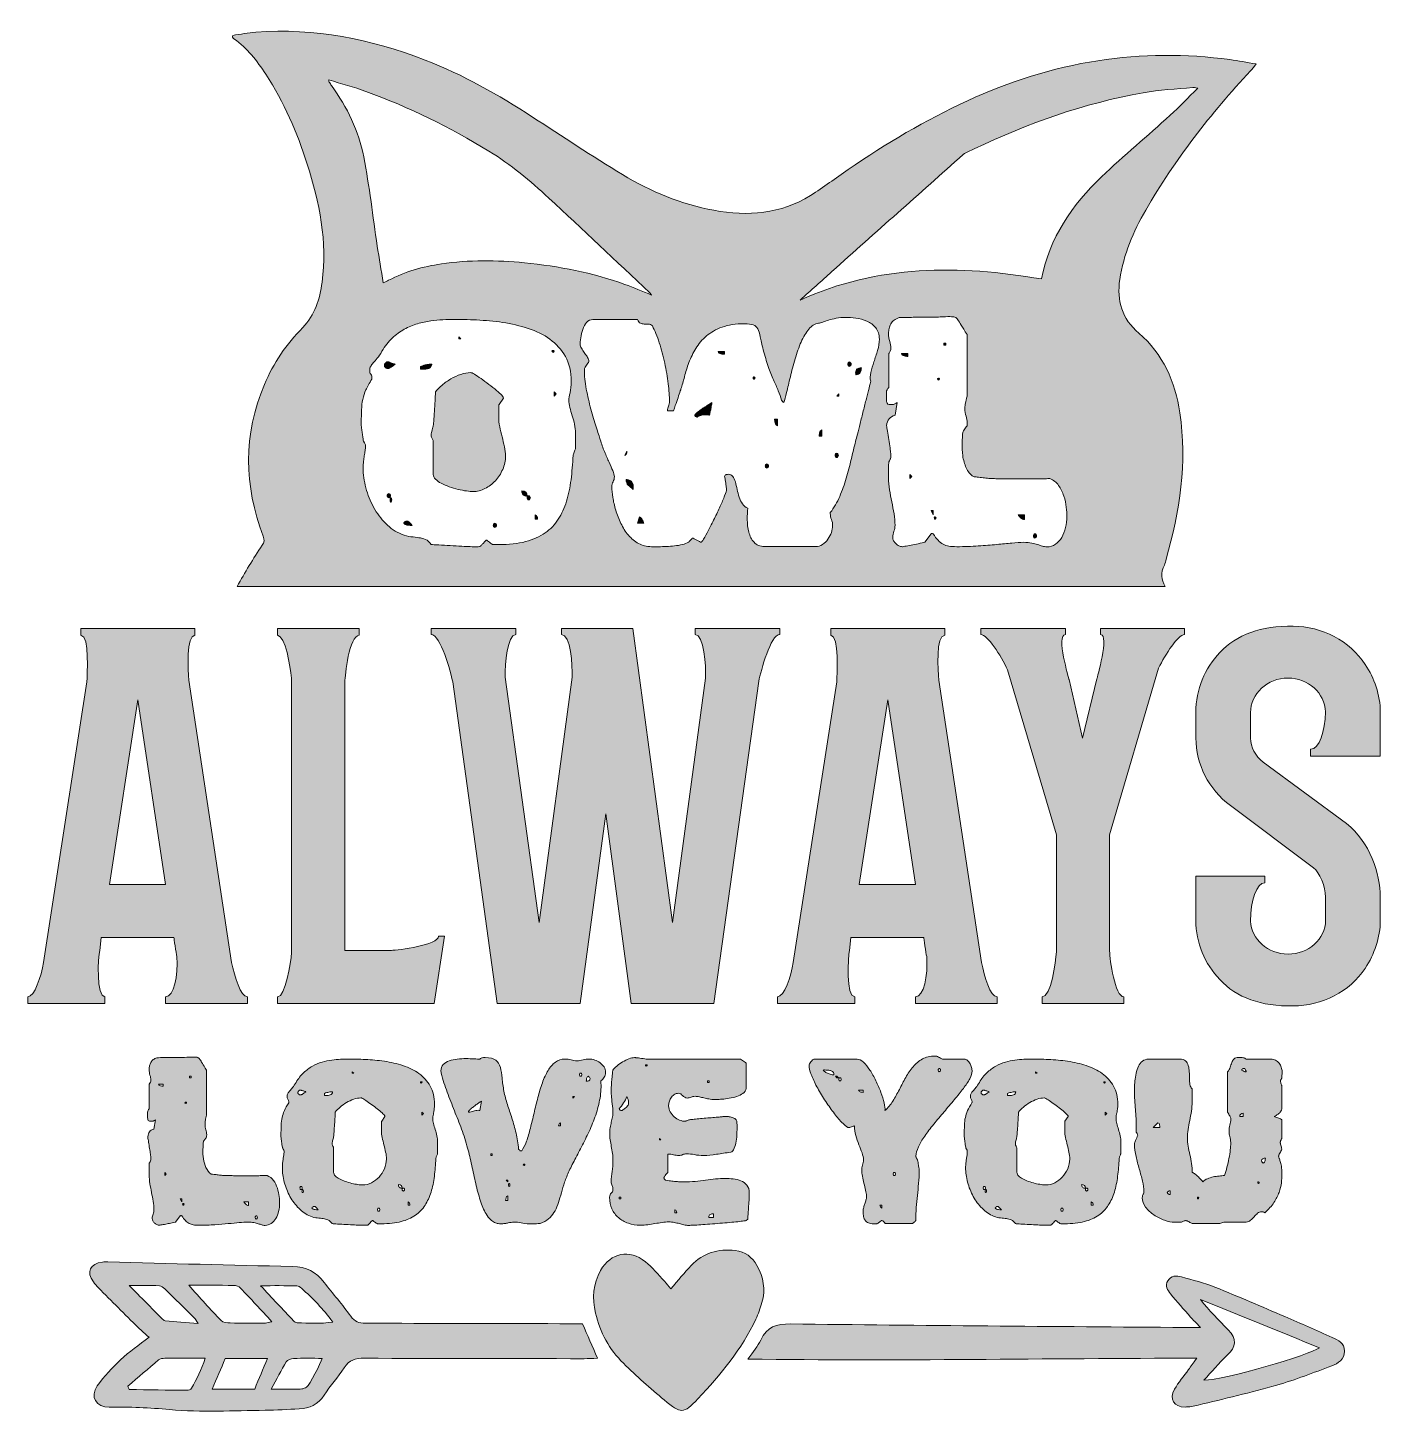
# Model space of a CAD drawing. Header units: inches. Extents: x 149 to 931, y -941 to -139.
import ezdxf

# ---------------------------------------------------------------- set-up
doc = ezdxf.new("R2010")
doc.units = ezdxf.units.IN
doc.header["$MEASUREMENT"] = 0
doc.layers.add('Layer 1', color=7, linetype='Continuous')

# ---------------------------------------------------------------- blocks, each defined once
blk = doc.blocks.new('block 3')
at = {"layer": 'Layer 1', "true_color": 0xff53a7}
h = blk.add_hatch(color=241, dxfattribs=at)
h.dxf.hatch_style = 2
edge = h.paths.add_edge_path()
edge.add_spline(control_points=[(275.94, -699.36), (275.94, -699.36), (275.94, -703.26), (275.94, -703.26), (275.94, -703.26), (228.68, -703.26), (228.68, -703.26), (228.68, -703.26), (228.68, -699.36), (228.68, -699.36), (233.45, -699.36), (236.05, -687.22), (235.19, -675.95), (234.75, -674.21), (233.45, -665.11), (233.45, -665.11), (233.45, -665.11), (191.4, -665.11), (191.4, -665.11), (191.4, -665.11), (190.53, -672.48), (190.53, -672.48), (189.66, -676.38), (188.36, -699.36), (193.56, -699.36), (193.56, -699.36), (193.56, -703.26), (193.56, -703.26), (193.56, -703.26), (148.9, -703.26), (148.9, -703.26), (148.9, -703.26), (148.9, -699.36), (148.9, -699.36), (152.81, -699.36), (156.71, -687.65), (158.01, -679.42), (158.01, -679.42), (183.16, -517.26), (183.16, -517.26), (183.16, -513.79), (184.89, -490.37), (179.69, -490.37), (179.69, -490.37), (179.69, -486.47), (179.69, -486.47), (179.69, -486.47), (245.59, -486.47), (245.59, -486.47), (245.59, -486.47), (245.59, -490.37), (245.59, -490.37), (240.39, -490.37), (241.69, -510.75), (242.12, -516.39), (242.12, -516.39), (266.84, -679.42), (266.84, -679.42), (268.57, -687.65), (272.04, -699.36), (275.94, -699.36)], knot_values=[0, 0, 0, 0, 1, 1, 1, 2, 2, 2, 3, 3, 3, 4, 4, 4, 5, 5, 5, 6, 6, 6, 7, 7, 7, 8, 8, 8, 9, 9, 9, 10, 10, 10, 11, 11, 11, 12, 12, 12, 13, 13, 13, 14, 14, 14, 15, 15, 15, 16, 16, 16, 17, 17, 17, 18, 18, 18, 19, 19, 19, 20, 20, 20, 20], degree=3, periodic=1)
h.paths.add_polyline_path([(228.68, -634.32), (212.64, -527.66), (196.16, -634.32)])
h = blk.add_hatch(color=241, dxfattribs=at)
h.dxf.hatch_style = 2
edge = h.paths.add_edge_path()
edge.add_spline(control_points=[(293.29, -703.26), (293.29, -703.26), (293.29, -699.36), (293.29, -699.36), (298.06, -699.36), (301.09, -679.85), (301.53, -673.78), (301.53, -673.78), (301.53, -515.09), (301.53, -515.09), (300.66, -508.59), (298.06, -490.37), (293.29, -490.37), (293.29, -490.37), (293.29, -486.47), (293.29, -486.47), (293.29, -486.47), (340.55, -486.47), (340.55, -486.47), (340.55, -486.47), (340.55, -490.37), (340.55, -490.37), (334.91, -490.37), (332.31, -513.79), (332.31, -517.26), (332.31, -517.26), (332.31, -672.48), (332.31, -672.48), (332.31, -672.48), (359.19, -672.48), (359.19, -672.48), (363.09, -672.48), (386.51, -669.44), (386.51, -664.24), (386.51, -664.24), (389.98, -664.24), (389.98, -664.24), (389.98, -664.24), (383.91, -703.26), (383.91, -703.26), (383.91, -703.26), (293.29, -703.26), (293.29, -703.26)], knot_values=[0, 0, 0, 0, 1, 1, 1, 2, 2, 2, 3, 3, 3, 4, 4, 4, 5, 5, 5, 6, 6, 6, 7, 7, 7, 8, 8, 8, 9, 9, 9, 10, 10, 10, 11, 11, 11, 12, 12, 12, 13, 13, 13, 14, 14, 14, 14], degree=3, periodic=1)
h = blk.add_hatch(color=241, dxfattribs=at)
h.dxf.hatch_style = 2
edge = h.paths.add_edge_path()
edge.add_spline(control_points=[(571.65, -516.82), (571.65, -516.82), (545.64, -703.26), (545.64, -703.26), (545.64, -703.26), (497.94, -703.26), (497.94, -703.26), (497.94, -703.26), (483.2, -593.57), (483.2, -593.57), (483.2, -593.57), (468.46, -703.26), (468.46, -703.26), (468.46, -703.26), (420.33, -703.26), (420.33, -703.26), (420.33, -703.26), (394.75, -517.26), (394.75, -517.26), (393.45, -511.62), (387.81, -489.94), (382.17, -489.94), (382.17, -489.94), (382.17, -486.47), (382.17, -486.47), (382.17, -486.47), (431.17, -486.47), (431.17, -486.47), (431.17, -486.47), (431.17, -489.94), (431.17, -489.94), (426.4, -489.94), (424.67, -506.85), (425.1, -514.66), (425.1, -514.66), (444.61, -656.44), (444.61, -656.44), (444.61, -656.44), (463.69, -514.66), (463.69, -514.66), (464.12, -507.72), (462.82, -489.94), (457.62, -489.94), (457.62, -489.94), (457.62, -486.47), (457.62, -486.47), (457.62, -486.47), (498.81, -486.47), (498.81, -486.47), (498.81, -486.47), (521.79, -656.44), (521.79, -656.44), (521.79, -656.44), (540.87, -515.09), (540.87, -515.09), (541.3, -508.15), (540, -489.94), (534.8, -489.94), (534.8, -489.94), (534.8, -486.47), (534.8, -486.47), (534.8, -486.47), (583.79, -486.47), (583.79, -486.47), (583.79, -486.47), (583.79, -489.94), (583.79, -489.94), (578.59, -489.94), (572.95, -510.75), (571.65, -516.82)], knot_values=[0, 0, 0, 0, 1, 1, 1, 2, 2, 2, 3, 3, 3, 4, 4, 4, 5, 5, 5, 6, 6, 6, 7, 7, 7, 8, 8, 8, 9, 9, 9, 10, 10, 10, 11, 11, 11, 12, 12, 12, 13, 13, 13, 14, 14, 14, 15, 15, 15, 16, 16, 16, 17, 17, 17, 18, 18, 18, 19, 19, 19, 20, 20, 20, 21, 21, 21, 22, 22, 22, 23, 23, 23, 23], degree=3, periodic=1)
h = blk.add_hatch(color=241, dxfattribs=at)
h.dxf.hatch_style = 2
edge = h.paths.add_edge_path()
edge.add_spline(control_points=[(709.53, -699.36), (709.53, -699.36), (709.53, -703.26), (709.53, -703.26), (709.53, -703.26), (662.27, -703.26), (662.27, -703.26), (662.27, -703.26), (662.27, -699.36), (662.27, -699.36), (667.04, -699.36), (669.64, -687.22), (668.77, -675.95), (668.34, -674.21), (667.04, -665.11), (667.04, -665.11), (667.04, -665.11), (624.98, -665.11), (624.98, -665.11), (624.98, -665.11), (624.12, -672.48), (624.12, -672.48), (623.25, -676.38), (621.95, -699.36), (627.15, -699.36), (627.15, -699.36), (627.15, -703.26), (627.15, -703.26), (627.15, -703.26), (582.49, -703.26), (582.49, -703.26), (582.49, -703.26), (582.49, -699.36), (582.49, -699.36), (586.4, -699.36), (590.3, -687.65), (591.6, -679.42), (591.6, -679.42), (616.75, -517.26), (616.75, -517.26), (616.75, -513.79), (618.48, -490.37), (613.28, -490.37), (613.28, -490.37), (613.28, -486.47), (613.28, -486.47), (613.28, -486.47), (679.18, -486.47), (679.18, -486.47), (679.18, -486.47), (679.18, -490.37), (679.18, -490.37), (673.98, -490.37), (675.28, -510.75), (675.71, -516.39), (675.71, -516.39), (700.43, -679.42), (700.43, -679.42), (702.16, -687.65), (705.63, -699.36), (709.53, -699.36)], knot_values=[0, 0, 0, 0, 1, 1, 1, 2, 2, 2, 3, 3, 3, 4, 4, 4, 5, 5, 5, 6, 6, 6, 7, 7, 7, 8, 8, 8, 9, 9, 9, 10, 10, 10, 11, 11, 11, 12, 12, 12, 13, 13, 13, 14, 14, 14, 15, 15, 15, 16, 16, 16, 17, 17, 17, 18, 18, 18, 19, 19, 19, 20, 20, 20, 20], degree=3, periodic=1)
h.paths.add_polyline_path([(662.27, -634.32), (646.23, -527.66), (629.75, -634.32)])
h = blk.add_hatch(color=241, dxfattribs=at)
h.dxf.hatch_style = 2
edge = h.paths.add_edge_path()
edge.add_spline(control_points=[(715.6, -510.32), (711.7, -502.08), (703.9, -489.94), (700, -489.94), (700, -489.94), (700, -486.47), (700, -486.47), (700, -486.47), (748.99, -486.47), (748.99, -486.47), (748.99, -486.47), (748.99, -489.94), (748.99, -489.94), (743.35, -489.94), (751.16, -515.96), (751.16, -515.96), (751.16, -515.96), (758.96, -549.78), (758.96, -549.78), (758.96, -549.78), (767.2, -515.52), (767.2, -515.52), (767.2, -515.52), (774.57, -489.94), (769.37, -489.94), (769.37, -489.94), (769.37, -486.47), (769.37, -486.47), (769.37, -486.47), (817.93, -486.47), (817.93, -486.47), (817.93, -486.47), (817.93, -489.94), (817.93, -489.94), (814.03, -489.94), (807.09, -501.21), (802.75, -509.45), (802.75, -509.45), (774.57, -605.71), (774.57, -605.71), (774.57, -605.71), (774.57, -672.91), (774.57, -672.91), (774.57, -677.68), (777.61, -699.36), (782.81, -699.36), (782.81, -699.36), (782.81, -703.26), (782.81, -703.26), (782.81, -703.26), (735.55, -703.26), (735.55, -703.26), (735.55, -703.26), (735.55, -699.36), (735.55, -699.36), (740.75, -699.36), (743.35, -679.42), (743.79, -673.35), (743.79, -673.35), (743.79, -605.71), (743.79, -605.71), (743.79, -605.71), (715.6, -510.32), (715.6, -510.32)], knot_values=[0, 0, 0, 0, 1, 1, 1, 2, 2, 2, 3, 3, 3, 4, 4, 4, 5, 5, 5, 6, 6, 6, 7, 7, 7, 8, 8, 8, 9, 9, 9, 10, 10, 10, 11, 11, 11, 12, 12, 12, 13, 13, 13, 14, 14, 14, 15, 15, 15, 16, 16, 16, 17, 17, 17, 18, 18, 18, 19, 19, 19, 20, 20, 20, 21, 21, 21, 21], degree=3, periodic=1)
h = blk.add_hatch(color=241, dxfattribs=at)
h.dxf.hatch_style = 2
edge = h.paths.add_edge_path()
edge.add_spline(control_points=[(922.42, -507.28), (927.63, -515.09), (931.1, -524.63), (931.1, -535.03), (931.1, -535.03), (931.1, -560.18), (931.1, -560.18), (931.1, -560.18), (899.44, -560.18), (899.44, -560.18), (899.44, -560.18), (890.77, -560.18), (890.77, -560.18), (890.77, -560.18), (890.77, -556.28), (890.77, -556.28), (895.98, -556.28), (899.01, -545.87), (899.44, -534.6), (899.01, -523.76), (889.47, -515.09), (877.77, -515.09), (865.63, -515.09), (856.09, -524.19), (856.09, -535.03), (856.09, -535.03), (856.09, -549.78), (856.09, -549.78), (856.09, -554.98), (858.69, -560.18), (863.46, -563.65), (863.46, -563.65), (911.58, -599.2), (911.58, -599.2), (925.02, -609.61), (931.1, -628.25), (931.1, -641.69), (931.1, -641.69), (931.1, -655.13), (931.1, -655.13), (931.1, -665.11), (927.63, -674.65), (922.42, -682.88), (913.32, -696.33), (897.28, -704.56), (880.8, -704.56), (862.16, -705), (847.85, -699.79), (838.31, -689.39), (829.64, -680.28), (824.44, -668.14), (824.44, -655.13), (824.44, -655.13), (824.44, -629.55), (824.44, -629.55), (824.44, -629.55), (864.32, -629.55), (864.32, -629.55), (864.32, -629.55), (864.32, -633.46), (864.32, -633.46), (859.55, -633.46), (856.09, -643.86), (856.09, -655.57), (856.52, -665.97), (866.06, -674.65), (877.77, -674.65), (889.47, -674.65), (899.44, -665.97), (899.44, -655.13), (899.44, -655.13), (899.44, -641.69), (899.44, -641.69), (899.44, -635.62), (895.98, -627.39), (892.51, -624.78), (892.51, -624.78), (844.38, -588.8), (844.38, -588.8), (831.81, -579.26), (824.44, -564.95), (824.44, -549.78), (824.44, -549.78), (824.44, -535.03), (824.44, -535.03), (824.44, -521.59), (829.64, -509.45), (838.31, -500.35), (847.85, -489.94), (862.16, -484.74), (880.8, -485.17), (897.28, -485.17), (913.32, -493.41), (922.42, -507.28)], knot_values=[0, 0, 0, 0, 1, 1, 1, 2, 2, 2, 3, 3, 3, 4, 4, 4, 5, 5, 5, 6, 6, 6, 7, 7, 7, 8, 8, 8, 9, 9, 9, 10, 10, 10, 11, 11, 11, 12, 12, 12, 13, 13, 13, 14, 14, 14, 15, 15, 15, 16, 16, 16, 17, 17, 17, 18, 18, 18, 19, 19, 19, 20, 20, 20, 21, 21, 21, 22, 22, 22, 23, 23, 23, 24, 24, 24, 25, 25, 25, 26, 26, 26, 27, 27, 27, 28, 28, 28, 29, 29, 29, 30, 30, 30, 31, 31, 31, 31], degree=3, periodic=1)
at = {"layer": 'Layer 1', "lineweight": 0}
for points in [[(228.68, -634.32), (212.64, -527.66), (196.16, -634.32), (228.68, -634.32)], [(662.27, -634.32), (646.23, -527.66), (629.75, -634.32), (662.27, -634.32)]]:
    blk.add_lwpolyline(points, dxfattribs=at)
for points, knots in [([(275.94, -699.36), (275.94, -699.36), (275.94, -703.26), (275.94, -703.26), (275.94, -703.26), (228.68, -703.26), (228.68, -703.26), (228.68, -703.26), (228.68, -699.36), (228.68, -699.36), (233.45, -699.36), (236.05, -687.22), (235.19, -675.95), (234.75, -674.21), (233.45, -665.11), (233.45, -665.11), (233.45, -665.11), (191.4, -665.11), (191.4, -665.11), (191.4, -665.11), (190.53, -672.48), (190.53, -672.48), (189.66, -676.38), (188.36, -699.36), (193.56, -699.36), (193.56, -699.36), (193.56, -703.26), (193.56, -703.26), (193.56, -703.26), (148.9, -703.26), (148.9, -703.26), (148.9, -703.26), (148.9, -699.36), (148.9, -699.36), (152.81, -699.36), (156.71, -687.65), (158.01, -679.42), (158.01, -679.42), (183.16, -517.26), (183.16, -517.26), (183.16, -513.79), (184.89, -490.37), (179.69, -490.37), (179.69, -490.37), (179.69, -486.47), (179.69, -486.47), (179.69, -486.47), (245.59, -486.47), (245.59, -486.47), (245.59, -486.47), (245.59, -490.37), (245.59, -490.37), (240.39, -490.37), (241.69, -510.75), (242.12, -516.39), (242.12, -516.39), (266.84, -679.42), (266.84, -679.42), (268.57, -687.65), (272.04, -699.36), (275.94, -699.36)], [0, 0, 0, 0, 1, 1, 1, 2, 2, 2, 3, 3, 3, 4, 4, 4, 5, 5, 5, 6, 6, 6, 7, 7, 7, 8, 8, 8, 9, 9, 9, 10, 10, 10, 11, 11, 11, 12, 12, 12, 13, 13, 13, 14, 14, 14, 15, 15, 15, 16, 16, 16, 17, 17, 17, 18, 18, 18, 19, 19, 19, 20, 20, 20, 20]), ([(293.29, -703.26), (293.29, -703.26), (293.29, -699.36), (293.29, -699.36), (298.06, -699.36), (301.09, -679.85), (301.53, -673.78), (301.53, -673.78), (301.53, -515.09), (301.53, -515.09), (300.66, -508.59), (298.06, -490.37), (293.29, -490.37), (293.29, -490.37), (293.29, -486.47), (293.29, -486.47), (293.29, -486.47), (340.55, -486.47), (340.55, -486.47), (340.55, -486.47), (340.55, -490.37), (340.55, -490.37), (334.91, -490.37), (332.31, -513.79), (332.31, -517.26), (332.31, -517.26), (332.31, -672.48), (332.31, -672.48), (332.31, -672.48), (359.19, -672.48), (359.19, -672.48), (363.09, -672.48), (386.51, -669.44), (386.51, -664.24), (386.51, -664.24), (389.98, -664.24), (389.98, -664.24), (389.98, -664.24), (383.91, -703.26), (383.91, -703.26), (383.91, -703.26), (293.29, -703.26), (293.29, -703.26)], [0, 0, 0, 0, 1, 1, 1, 2, 2, 2, 3, 3, 3, 4, 4, 4, 5, 5, 5, 6, 6, 6, 7, 7, 7, 8, 8, 8, 9, 9, 9, 10, 10, 10, 11, 11, 11, 12, 12, 12, 13, 13, 13, 14, 14, 14, 14]), ([(571.65, -516.82), (571.65, -516.82), (545.64, -703.26), (545.64, -703.26), (545.64, -703.26), (497.94, -703.26), (497.94, -703.26), (497.94, -703.26), (483.2, -593.57), (483.2, -593.57), (483.2, -593.57), (468.46, -703.26), (468.46, -703.26), (468.46, -703.26), (420.33, -703.26), (420.33, -703.26), (420.33, -703.26), (394.75, -517.26), (394.75, -517.26), (393.45, -511.62), (387.81, -489.94), (382.17, -489.94), (382.17, -489.94), (382.17, -486.47), (382.17, -486.47), (382.17, -486.47), (431.17, -486.47), (431.17, -486.47), (431.17, -486.47), (431.17, -489.94), (431.17, -489.94), (426.4, -489.94), (424.67, -506.85), (425.1, -514.66), (425.1, -514.66), (444.61, -656.44), (444.61, -656.44), (444.61, -656.44), (463.69, -514.66), (463.69, -514.66), (464.12, -507.72), (462.82, -489.94), (457.62, -489.94), (457.62, -489.94), (457.62, -486.47), (457.62, -486.47), (457.62, -486.47), (498.81, -486.47), (498.81, -486.47), (498.81, -486.47), (521.79, -656.44), (521.79, -656.44), (521.79, -656.44), (540.87, -515.09), (540.87, -515.09), (541.3, -508.15), (540, -489.94), (534.8, -489.94), (534.8, -489.94), (534.8, -486.47), (534.8, -486.47), (534.8, -486.47), (583.79, -486.47), (583.79, -486.47), (583.79, -486.47), (583.79, -489.94), (583.79, -489.94), (578.59, -489.94), (572.95, -510.75), (571.65, -516.82)], [0, 0, 0, 0, 1, 1, 1, 2, 2, 2, 3, 3, 3, 4, 4, 4, 5, 5, 5, 6, 6, 6, 7, 7, 7, 8, 8, 8, 9, 9, 9, 10, 10, 10, 11, 11, 11, 12, 12, 12, 13, 13, 13, 14, 14, 14, 15, 15, 15, 16, 16, 16, 17, 17, 17, 18, 18, 18, 19, 19, 19, 20, 20, 20, 21, 21, 21, 22, 22, 22, 23, 23, 23, 23]), ([(709.53, -699.36), (709.53, -699.36), (709.53, -703.26), (709.53, -703.26), (709.53, -703.26), (662.27, -703.26), (662.27, -703.26), (662.27, -703.26), (662.27, -699.36), (662.27, -699.36), (667.04, -699.36), (669.64, -687.22), (668.77, -675.95), (668.34, -674.21), (667.04, -665.11), (667.04, -665.11), (667.04, -665.11), (624.98, -665.11), (624.98, -665.11), (624.98, -665.11), (624.12, -672.48), (624.12, -672.48), (623.25, -676.38), (621.95, -699.36), (627.15, -699.36), (627.15, -699.36), (627.15, -703.26), (627.15, -703.26), (627.15, -703.26), (582.49, -703.26), (582.49, -703.26), (582.49, -703.26), (582.49, -699.36), (582.49, -699.36), (586.4, -699.36), (590.3, -687.65), (591.6, -679.42), (591.6, -679.42), (616.75, -517.26), (616.75, -517.26), (616.75, -513.79), (618.48, -490.37), (613.28, -490.37), (613.28, -490.37), (613.28, -486.47), (613.28, -486.47), (613.28, -486.47), (679.18, -486.47), (679.18, -486.47), (679.18, -486.47), (679.18, -490.37), (679.18, -490.37), (673.98, -490.37), (675.28, -510.75), (675.71, -516.39), (675.71, -516.39), (700.43, -679.42), (700.43, -679.42), (702.16, -687.65), (705.63, -699.36), (709.53, -699.36)], [0, 0, 0, 0, 1, 1, 1, 2, 2, 2, 3, 3, 3, 4, 4, 4, 5, 5, 5, 6, 6, 6, 7, 7, 7, 8, 8, 8, 9, 9, 9, 10, 10, 10, 11, 11, 11, 12, 12, 12, 13, 13, 13, 14, 14, 14, 15, 15, 15, 16, 16, 16, 17, 17, 17, 18, 18, 18, 19, 19, 19, 20, 20, 20, 20]), ([(715.6, -510.32), (711.7, -502.08), (703.9, -489.94), (700, -489.94), (700, -489.94), (700, -486.47), (700, -486.47), (700, -486.47), (748.99, -486.47), (748.99, -486.47), (748.99, -486.47), (748.99, -489.94), (748.99, -489.94), (743.35, -489.94), (751.16, -515.96), (751.16, -515.96), (751.16, -515.96), (758.96, -549.78), (758.96, -549.78), (758.96, -549.78), (767.2, -515.52), (767.2, -515.52), (767.2, -515.52), (774.57, -489.94), (769.37, -489.94), (769.37, -489.94), (769.37, -486.47), (769.37, -486.47), (769.37, -486.47), (817.93, -486.47), (817.93, -486.47), (817.93, -486.47), (817.93, -489.94), (817.93, -489.94), (814.03, -489.94), (807.09, -501.21), (802.75, -509.45), (802.75, -509.45), (774.57, -605.71), (774.57, -605.71), (774.57, -605.71), (774.57, -672.91), (774.57, -672.91), (774.57, -677.68), (777.61, -699.36), (782.81, -699.36), (782.81, -699.36), (782.81, -703.26), (782.81, -703.26), (782.81, -703.26), (735.55, -703.26), (735.55, -703.26), (735.55, -703.26), (735.55, -699.36), (735.55, -699.36), (740.75, -699.36), (743.35, -679.42), (743.79, -673.35), (743.79, -673.35), (743.79, -605.71), (743.79, -605.71), (743.79, -605.71), (715.6, -510.32), (715.6, -510.32)], [0, 0, 0, 0, 1, 1, 1, 2, 2, 2, 3, 3, 3, 4, 4, 4, 5, 5, 5, 6, 6, 6, 7, 7, 7, 8, 8, 8, 9, 9, 9, 10, 10, 10, 11, 11, 11, 12, 12, 12, 13, 13, 13, 14, 14, 14, 15, 15, 15, 16, 16, 16, 17, 17, 17, 18, 18, 18, 19, 19, 19, 20, 20, 20, 21, 21, 21, 21]), ([(922.42, -507.28), (927.63, -515.09), (931.1, -524.63), (931.1, -535.03), (931.1, -535.03), (931.1, -560.18), (931.1, -560.18), (931.1, -560.18), (899.44, -560.18), (899.44, -560.18), (899.44, -560.18), (890.77, -560.18), (890.77, -560.18), (890.77, -560.18), (890.77, -556.28), (890.77, -556.28), (895.98, -556.28), (899.01, -545.87), (899.44, -534.6), (899.01, -523.76), (889.47, -515.09), (877.77, -515.09), (865.63, -515.09), (856.09, -524.19), (856.09, -535.03), (856.09, -535.03), (856.09, -549.78), (856.09, -549.78), (856.09, -554.98), (858.69, -560.18), (863.46, -563.65), (863.46, -563.65), (911.58, -599.2), (911.58, -599.2), (925.02, -609.61), (931.1, -628.25), (931.1, -641.69), (931.1, -641.69), (931.1, -655.13), (931.1, -655.13), (931.1, -665.11), (927.63, -674.65), (922.42, -682.88), (913.32, -696.33), (897.28, -704.56), (880.8, -704.56), (862.16, -705), (847.85, -699.79), (838.31, -689.39), (829.64, -680.28), (824.44, -668.14), (824.44, -655.13), (824.44, -655.13), (824.44, -629.55), (824.44, -629.55), (824.44, -629.55), (864.32, -629.55), (864.32, -629.55), (864.32, -629.55), (864.32, -633.46), (864.32, -633.46), (859.55, -633.46), (856.09, -643.86), (856.09, -655.57), (856.52, -665.97), (866.06, -674.65), (877.77, -674.65), (889.47, -674.65), (899.44, -665.97), (899.44, -655.13), (899.44, -655.13), (899.44, -641.69), (899.44, -641.69), (899.44, -635.62), (895.98, -627.39), (892.51, -624.78), (892.51, -624.78), (844.38, -588.8), (844.38, -588.8), (831.81, -579.26), (824.44, -564.95), (824.44, -549.78), (824.44, -549.78), (824.44, -535.03), (824.44, -535.03), (824.44, -521.59), (829.64, -509.45), (838.31, -500.35), (847.85, -489.94), (862.16, -484.74), (880.8, -485.17), (897.28, -485.17), (913.32, -493.41), (922.42, -507.28)], [0, 0, 0, 0, 1, 1, 1, 2, 2, 2, 3, 3, 3, 4, 4, 4, 5, 5, 5, 6, 6, 6, 7, 7, 7, 8, 8, 8, 9, 9, 9, 10, 10, 10, 11, 11, 11, 12, 12, 12, 13, 13, 13, 14, 14, 14, 15, 15, 15, 16, 16, 16, 17, 17, 17, 18, 18, 18, 19, 19, 19, 20, 20, 20, 21, 21, 21, 22, 22, 22, 23, 23, 23, 24, 24, 24, 25, 25, 25, 26, 26, 26, 27, 27, 27, 28, 28, 28, 29, 29, 29, 30, 30, 30, 31, 31, 31, 31])]:
    blk.add_open_spline(points, degree=3, knots=knots, dxfattribs=at)
blk = doc.blocks.new('block 4')
at = {"layer": 'Layer 1', "true_color": 0xff53a7}
h = blk.add_hatch(color=241, dxfattribs=at)
h.dxf.hatch_style = 2
edge = h.paths.add_edge_path()
edge.add_spline(control_points=[(220.12, -747.54), (220.12, -746.53), (219.95, -745.56), (219.62, -744.61), (219.3, -743.67), (219.13, -742.55), (219.13, -741.23), (219.13, -740.53), (219.21, -739.84), (219.36, -739.16), (219.52, -738.49), (219.77, -737.84), (220.12, -737.23), (220.47, -736.62), (220.93, -736.08), (221.5, -735.62), (222.07, -735.16), (222.79, -734.8), (223.66, -734.54), (224.06, -734.54), (224.75, -734.53), (225.73, -734.5), (226.72, -734.48), (227.74, -734.46), (228.82, -734.44), (229.89, -734.42), (230.92, -734.4), (231.9, -734.4), (232.89, -734.4), (233.58, -734.4), (233.97, -734.4), (236.9, -734.4), (239.22, -734.36), (240.93, -734.27), (242.64, -734.19), (244, -734.14), (245, -734.14), (246.01, -734.14), (246.74, -734.23), (247.2, -734.4), (247.66, -734.58), (248.09, -734.94), (248.48, -735.49), (248.88, -736.03), (249.35, -736.8), (249.89, -737.79), (250.44, -738.77), (251.26, -740.07), (252.36, -741.69), (252.36, -741.69), (252.36, -767.69), (252.36, -767.69), (252.01, -768.96), (251.77, -769.95), (251.63, -770.65), (251.5, -771.35), (251.44, -772.05), (251.44, -772.75), (251.44, -774.15), (251.6, -775.3), (251.93, -776.2), (252.26, -777.1), (252.42, -778.03), (252.42, -778.99), (252.42, -779.16), (252.41, -779.4), (252.39, -779.71), (252.37, -780.02), (252.36, -780.19), (252.36, -780.24), (252.31, -780.32), (252.2, -780.5), (252.03, -780.76), (251.85, -781.02), (251.66, -781.3), (251.44, -781.58), (251.22, -781.87), (251.02, -782.14), (250.85, -782.4), (250.67, -782.67), (250.58, -782.84), (250.58, -782.93), (250.41, -784.24), (250.29, -785.79), (250.22, -787.59), (250.16, -789.38), (250.26, -791.18), (250.52, -792.97), (250.78, -794.77), (251.27, -796.46), (252, -798.06), (252.72, -799.66), (253.74, -800.9), (255.05, -801.77), (255.35, -801.82), (255.89, -801.88), (256.66, -801.97), (257.42, -802.06), (258.23, -802.16), (259.09, -802.26), (259.94, -802.37), (260.75, -802.46), (261.52, -802.53), (262.28, -802.59), (262.82, -802.62), (263.13, -802.62), (263.56, -802.62), (264.2, -802.64), (265.03, -802.66), (265.86, -802.68), (266.82, -802.7), (267.92, -802.72), (269.01, -802.75), (270.18, -802.76), (271.43, -802.76), (272.68, -802.76), (273.94, -802.76), (275.21, -802.76), (276.48, -802.76), (277.73, -802.76), (278.98, -802.76), (280.23, -802.76), (281.4, -802.75), (282.49, -802.72), (283.59, -802.7), (284.55, -802.68), (285.38, -802.66), (286.21, -802.64), (286.85, -802.62), (287.29, -802.62), (288.86, -803.19), (290.12, -804.16), (291.06, -805.51), (292, -806.87), (292.74, -808.36), (293.26, -809.98), (293.79, -811.6), (294.14, -813.19), (294.31, -814.74), (294.49, -816.29), (294.58, -817.55), (294.58, -818.51), (294.58, -820.18), (294.39, -821.79), (294.02, -823.34), (293.65, -824.89), (293.1, -826.27), (292.38, -827.48), (291.65, -828.68), (290.77, -829.64), (289.72, -830.37), (288.67, -831.09), (287.48, -831.45), (286.17, -831.45), (285.47, -831.45), (284.81, -831.35), (284.2, -831.15), (283.59, -830.96), (282.92, -830.74), (282.2, -830.5), (281.48, -830.26), (280.64, -830.04), (279.7, -829.84), (278.76, -829.64), (277.59, -829.55), (276.19, -829.55), (274.79, -829.55), (273.14, -829.64), (271.23, -829.84), (269.33, -830.04), (267.2, -830.24), (264.83, -830.46), (262.47, -830.68), (259.89, -830.89), (257.08, -831.09), (254.28, -831.29), (251.24, -831.38), (247.96, -831.38), (246.69, -831.38), (245.59, -831.31), (244.67, -831.15), (243.76, -831), (242.92, -830.73), (242.18, -830.33), (241.43, -829.94), (240.74, -829.38), (240.08, -828.66), (239.42, -827.94), (238.72, -827.03), (237.98, -825.93), (237.98, -825.93), (237.78, -825.87), (237.78, -825.87), (237.74, -825.83), (237.67, -825.8), (237.58, -825.8), (237.45, -825.8), (237.36, -825.83), (237.32, -825.87), (237.23, -825.87), (237.17, -825.89), (237.12, -825.93), (237.12, -825.93), (234.43, -829.55), (234.43, -829.55), (233.03, -829.85), (231.86, -830.1), (230.92, -830.3), (229.98, -830.5), (228.99, -830.68), (227.96, -830.86), (226.94, -831.03), (226.09, -831.19), (225.44, -831.32), (225.44, -831.32), (225.24, -831.38), (225.24, -831.38), (225.24, -831.38), (224.98, -831.38), (224.98, -831.38), (224.49, -831.38), (224.01, -831.26), (223.53, -831.02), (223.05, -830.78), (222.61, -830.48), (222.22, -830.1), (221.82, -829.73), (221.51, -829.32), (221.27, -828.86), (221.03, -828.4), (220.91, -827.93), (220.91, -827.44), (220.91, -826.52), (221.07, -825.67), (221.4, -824.88), (221.73, -824.1), (221.89, -823.24), (221.89, -822.32), (221.89, -820.75), (221.75, -819.14), (221.46, -817.5), (221.18, -815.85), (220.86, -814.18), (220.51, -812.47), (220.16, -810.77), (219.84, -809.06), (219.56, -807.35), (219.27, -805.64), (219.13, -803.94), (219.13, -802.23), (219.13, -801.97), (219.13, -801.52), (219.13, -800.89), (219.13, -800.25), (219.13, -799.57), (219.13, -798.85), (219.13, -798.13), (219.14, -797.45), (219.17, -796.81), (219.19, -796.18), (219.2, -795.73), (219.2, -795.47), (219.64, -794.94), (219.9, -794.52), (219.99, -794.19), (220.07, -793.86), (220.12, -793.41), (220.12, -792.84), (220.12, -792.75), (220.12, -792.59), (220.12, -792.35), (220.12, -792.11), (220.09, -791.97), (220.05, -791.92), (220.01, -791.48), (219.91, -790.71), (219.76, -789.59), (219.6, -788.47), (219.43, -787.3), (219.23, -786.08), (219.03, -784.85), (218.85, -783.68), (218.67, -782.57), (218.5, -781.45), (218.37, -780.67), (218.28, -780.24), (218.5, -778.97), (218.86, -778), (219.36, -777.34), (219.87, -776.69), (220.71, -776.16), (221.89, -775.77), (221.89, -775.77), (222.74, -770.39), (222.74, -770.39), (222.26, -770.78), (221.83, -771.03), (221.46, -771.14), (221.09, -771.25), (220.62, -771.31), (220.05, -771.31), (219.04, -771.31), (218.49, -771), (218.38, -770.39), (218.27, -769.77), (218.21, -769.03), (218.21, -768.15), (218.21, -767.41), (218.23, -766.7), (218.25, -766.02), (218.27, -765.34), (218.58, -764.7), (219.2, -764.08), (219.2, -764.08), (219.2, -749.77), (219.2, -749.77), (219.42, -749.46), (219.62, -749.1), (219.82, -748.69), (220.02, -748.27), (220.12, -747.89), (220.12, -747.54)], knot_values=[0, 0, 0, 0, 1, 1, 1, 2, 2, 2, 3, 3, 3, 4, 4, 4, 5, 5, 5, 6, 6, 6, 7, 7, 7, 8, 8, 8, 9, 9, 9, 10, 10, 10, 11, 11, 11, 12, 12, 12, 13, 13, 13, 14, 14, 14, 15, 15, 15, 16, 16, 16, 17, 17, 17, 18, 18, 18, 19, 19, 19, 20, 20, 20, 21, 21, 21, 22, 22, 22, 23, 23, 23, 24, 24, 24, 25, 25, 25, 26, 26, 26, 27, 27, 27, 28, 28, 28, 29, 29, 29, 30, 30, 30, 31, 31, 31, 32, 32, 32, 33, 33, 33, 34, 34, 34, 35, 35, 35, 36, 36, 36, 37, 37, 37, 38, 38, 38, 39, 39, 39, 40, 40, 40, 41, 41, 41, 42, 42, 42, 43, 43, 43, 44, 44, 44, 45, 45, 45, 46, 46, 46, 47, 47, 47, 48, 48, 48, 49, 49, 49, 50, 50, 50, 51, 51, 51, 52, 52, 52, 53, 53, 53, 54, 54, 54, 55, 55, 55, 56, 56, 56, 57, 57, 57, 58, 58, 58, 59, 59, 59, 60, 60, 60, 61, 61, 61, 62, 62, 62, 63, 63, 63, 64, 64, 64, 65, 65, 65, 66, 66, 66, 67, 67, 67, 68, 68, 68, 69, 69, 69, 70, 70, 70, 71, 71, 71, 72, 72, 72, 73, 73, 73, 74, 74, 74, 75, 75, 75, 76, 76, 76, 77, 77, 77, 78, 78, 78, 79, 79, 79, 80, 80, 80, 81, 81, 81, 82, 82, 82, 83, 83, 83, 84, 84, 84, 85, 85, 85, 86, 86, 86, 87, 87, 87, 88, 88, 88, 89, 89, 89, 90, 90, 90, 91, 91, 91, 92, 92, 92, 93, 93, 93, 94, 94, 94, 95, 95, 95, 96, 96, 96, 97, 97, 97, 98, 98, 98, 99, 99, 99, 100, 100, 100, 101, 101, 101, 102, 102, 102, 103, 103, 103, 104, 104, 104, 105, 105, 105, 106, 106, 106, 107, 107, 107, 107], degree=3, periodic=1)
edge = h.paths.add_edge_path()
edge.add_spline(control_points=[(224.58, -749.77), (224.76, -750.29), (225.14, -750.62), (225.73, -750.75), (226.32, -750.89), (226.84, -750.95), (227.27, -750.95), (227.27, -750.95), (227.27, -749.77), (227.27, -749.77), (227.27, -749.77), (224.58, -749.77), (224.58, -749.77)], knot_values=[0, 0, 0, 0, 1, 1, 1, 2, 2, 2, 3, 3, 3, 4, 4, 4, 4], degree=3, periodic=1)
h.paths.add_polyline_path([(228.13, -802.62), (229.05, -801.77), (228.13, -800.85)])
h.paths.add_polyline_path([(237.98, -817.86), (237.98, -816.09), (237.12, -816.09)])
edge = h.paths.add_edge_path()
edge.add_spline(control_points=[(238.9, -818.78), (238.76, -818.73), (238.67, -818.77), (238.6, -818.87), (238.54, -818.98), (238.5, -819.1), (238.5, -819.24), (238.5, -819.37), (238.54, -819.49), (238.6, -819.6), (238.67, -819.71), (238.76, -819.74), (238.9, -819.7), (239.16, -819.61), (239.29, -819.46), (239.29, -819.24), (239.29, -819.02), (239.16, -818.86), (238.9, -818.78)], knot_values=[0, 0, 0, 0, 1, 1, 1, 2, 2, 2, 3, 3, 3, 4, 4, 4, 5, 5, 5, 6, 6, 6, 6], degree=3, periodic=1)
edge = h.paths.add_edge_path()
edge.add_spline(control_points=[(240.67, -760.54), (240.71, -760.41), (240.68, -760.31), (240.57, -760.24), (240.46, -760.18), (240.36, -760.14), (240.27, -760.14), (239.92, -760.14), (239.77, -760.27), (239.82, -760.54), (239.9, -760.8), (240.06, -760.93), (240.27, -760.93), (240.49, -760.93), (240.63, -760.8), (240.67, -760.54)], knot_values=[0, 0, 0, 0, 1, 1, 1, 2, 2, 2, 3, 3, 3, 4, 4, 4, 5, 5, 5, 5], degree=3, periodic=1)
h.paths.add_polyline_path([(243.36, -746.16), (243.36, -745.3), (242.51, -745.3), (242.51, -746.16)])
edge = h.paths.add_edge_path()
edge.add_spline(control_points=[(273.89, -817.86), (274.11, -818.21), (274.47, -818.65), (274.98, -819.17), (275.48, -819.7), (276.02, -819.96), (276.59, -819.96), (276.59, -819.96), (276.59, -817.86), (276.59, -817.86), (276.59, -817.86), (273.89, -817.86), (273.89, -817.86)], knot_values=[0, 0, 0, 0, 1, 1, 1, 2, 2, 2, 3, 3, 3, 4, 4, 4, 4], degree=3, periodic=1)
edge = h.paths.add_edge_path()
edge.add_spline(control_points=[(281.05, -827.77), (281.27, -827.77), (281.43, -827.67), (281.54, -827.48), (281.65, -827.28), (281.71, -827.07), (281.71, -826.85), (281.71, -826.63), (281.65, -826.43), (281.54, -826.23), (281.43, -826.03), (281.27, -825.93), (281.05, -825.93), (280.83, -825.93), (280.67, -826.03), (280.56, -826.23), (280.45, -826.43), (280.39, -826.63), (280.39, -826.85), (280.39, -827.07), (280.45, -827.28), (280.56, -827.48), (280.67, -827.67), (280.83, -827.77), (281.05, -827.77)], knot_values=[0, 0, 0, 0, 1, 1, 1, 2, 2, 2, 3, 3, 3, 4, 4, 4, 5, 5, 5, 6, 6, 6, 7, 7, 7, 8, 8, 8, 8], degree=3, periodic=1)
h = blk.add_hatch(color=241, dxfattribs=at)
h.dxf.hatch_style = 2
edge = h.paths.add_edge_path()
edge.add_spline(control_points=[(296.22, -786.54), (296.22, -786.45), (296.17, -786.14), (296.09, -785.62), (296, -785.09), (295.91, -784.49), (295.82, -783.81), (295.74, -783.13), (295.65, -782.47), (295.56, -781.81), (295.47, -781.15), (295.41, -780.63), (295.36, -780.24), (295.36, -780.24), (295.36, -779.84), (295.36, -779.84), (295.36, -777.34), (295.4, -775.27), (295.46, -773.6), (295.53, -771.94), (295.7, -770.44), (295.99, -769.11), (296.27, -767.77), (296.72, -766.45), (297.33, -765.13), (297.95, -763.82), (298.78, -762.29), (299.83, -760.54), (299.83, -760.49), (299.84, -760.43), (299.86, -760.34), (299.88, -760.25), (299.89, -760.17), (299.89, -760.08), (299.89, -759.47), (299.73, -758.94), (299.4, -758.5), (299.07, -758.06), (298.91, -757.54), (298.91, -756.93), (298.91, -756.23), (299.05, -755.63), (299.34, -755.15), (299.62, -754.67), (299.99, -754.17), (300.45, -753.64), (300.91, -753.12), (301.46, -752.48), (302.09, -751.74), (302.73, -751), (303.4, -750.01), (304.1, -748.78), (305.37, -746.6), (306.81, -744.75), (308.43, -743.24), (310.05, -741.73), (311.76, -740.47), (313.55, -739.46), (315.35, -738.45), (317.21, -737.68), (319.13, -737.13), (321.06, -736.58), (322.92, -736.18), (324.71, -735.91), (326.51, -735.65), (328.23, -735.49), (329.87, -735.42), (331.51, -735.36), (332.94, -735.32), (334.17, -735.32), (337.19, -735.32), (340.52, -735.4), (344.15, -735.55), (347.78, -735.71), (351.45, -736.06), (355.15, -736.6), (358.85, -737.15), (362.44, -737.98), (365.92, -739.1), (369.4, -740.21), (372.48, -741.75), (375.17, -743.69), (377.87, -745.64), (380.03, -748.07), (381.67, -750.98), (383.31, -753.9), (384.14, -757.43), (384.14, -761.59), (384.14, -762.68), (384.08, -763.61), (383.97, -764.38), (383.86, -765.15), (383.75, -765.8), (383.64, -766.35), (383.53, -766.9), (383.42, -767.41), (383.31, -767.89), (383.2, -768.37), (383.15, -768.9), (383.15, -769.47), (383.15, -770.43), (383.29, -771.47), (383.58, -772.59), (383.86, -773.7), (384.19, -774.85), (384.56, -776.03), (384.93, -777.22), (385.26, -778.42), (385.55, -779.64), (385.83, -780.87), (385.97, -782.12), (385.97, -783.39), (385.97, -783.65), (385.97, -784.1), (385.97, -784.73), (385.97, -785.37), (385.96, -786.03), (385.94, -786.74), (385.92, -787.44), (385.91, -788.1), (385.91, -788.74), (385.91, -789.37), (385.91, -789.82), (385.91, -790.08), (385.86, -790.17), (385.79, -790.35), (385.68, -790.61), (385.57, -790.87), (385.46, -791.15), (385.35, -791.43), (385.24, -791.71), (385.15, -791.98), (385.09, -792.22), (385.02, -792.46), (384.99, -792.64), (384.99, -792.78), (384.77, -796.37), (384.46, -799.8), (384.07, -803.08), (383.68, -806.37), (383.04, -809.41), (382.17, -812.21), (381.29, -815.01), (380.13, -817.54), (378.69, -819.8), (377.24, -822.05), (375.38, -823.98), (373.1, -825.57), (370.83, -827.17), (368.08, -828.4), (364.86, -829.25), (361.65, -830.1), (357.81, -830.53), (353.34, -830.53), (352.99, -830.53), (352.51, -830.52), (351.9, -830.5), (351.28, -830.48), (350.96, -830.46), (350.91, -830.46), (350.82, -830.46), (350.65, -830.37), (350.39, -830.17), (350.12, -829.97), (349.85, -829.75), (349.57, -829.51), (349.28, -829.27), (349.01, -829.06), (348.75, -828.89), (348.48, -828.71), (348.31, -828.63), (348.22, -828.63), (348.13, -828.63), (347.97, -828.77), (347.73, -829.05), (347.49, -829.34), (347.21, -829.64), (346.91, -829.97), (346.6, -830.3), (346.32, -830.6), (346.05, -830.86), (345.79, -831.12), (345.61, -831.27), (345.53, -831.32), (345.53, -831.36), (345.29, -831.38), (344.81, -831.38), (344.32, -831.38), (343.95, -831.38), (343.69, -831.38), (343.43, -831.38), (342.96, -831.38), (342.28, -831.38), (341.6, -831.38), (341.19, -831.36), (341.06, -831.32), (340.45, -831.32), (339.38, -831.27), (337.85, -831.19), (336.31, -831.1), (334.69, -831.01), (332.99, -830.92), (331.28, -830.83), (329.66, -830.75), (328.13, -830.66), (326.6, -830.57), (325.52, -830.51), (324.91, -830.46), (324.21, -829.41), (323.42, -828.7), (322.55, -828.33), (321.67, -827.96), (320.73, -827.71), (319.72, -827.57), (318.72, -827.44), (317.6, -827.31), (316.38, -827.18), (315.15, -827.05), (313.81, -826.7), (312.37, -826.13), (309.92, -825.13), (307.7, -823.61), (305.71, -821.6), (303.71, -819.59), (302.01, -817.29), (300.58, -814.71), (299.16, -812.12), (298.07, -809.39), (297.3, -806.5), (296.54, -803.61), (296.15, -800.83), (296.15, -798.16), (296.15, -797.11), (296.21, -796.16), (296.32, -795.3), (296.43, -794.45), (296.54, -793.66), (296.64, -792.94), (296.75, -792.22), (296.86, -791.52), (296.97, -790.84), (297.08, -790.16), (297.14, -789.47), (297.14, -788.77), (297.14, -788.77), (297.14, -788.31), (297.14, -788.31), (297.09, -788.22), (296.94, -787.93), (296.68, -787.42), (296.41, -786.92), (296.26, -786.63), (296.22, -786.54)], knot_values=[0, 0, 0, 0, 1, 1, 1, 2, 2, 2, 3, 3, 3, 4, 4, 4, 5, 5, 5, 6, 6, 6, 7, 7, 7, 8, 8, 8, 9, 9, 9, 10, 10, 10, 11, 11, 11, 12, 12, 12, 13, 13, 13, 14, 14, 14, 15, 15, 15, 16, 16, 16, 17, 17, 17, 18, 18, 18, 19, 19, 19, 20, 20, 20, 21, 21, 21, 22, 22, 22, 23, 23, 23, 24, 24, 24, 25, 25, 25, 26, 26, 26, 27, 27, 27, 28, 28, 28, 29, 29, 29, 30, 30, 30, 31, 31, 31, 32, 32, 32, 33, 33, 33, 34, 34, 34, 35, 35, 35, 36, 36, 36, 37, 37, 37, 38, 38, 38, 39, 39, 39, 40, 40, 40, 41, 41, 41, 42, 42, 42, 43, 43, 43, 44, 44, 44, 45, 45, 45, 46, 46, 46, 47, 47, 47, 48, 48, 48, 49, 49, 49, 50, 50, 50, 51, 51, 51, 52, 52, 52, 53, 53, 53, 54, 54, 54, 55, 55, 55, 56, 56, 56, 57, 57, 57, 58, 58, 58, 59, 59, 59, 60, 60, 60, 61, 61, 61, 62, 62, 62, 63, 63, 63, 64, 64, 64, 65, 65, 65, 66, 66, 66, 67, 67, 67, 68, 68, 68, 69, 69, 69, 70, 70, 70, 71, 71, 71, 72, 72, 72, 73, 73, 73, 74, 74, 74, 75, 75, 75, 76, 76, 76, 77, 77, 77, 78, 78, 78, 79, 79, 79, 80, 80, 80, 81, 81, 81, 82, 82, 82, 83, 83, 83, 84, 84, 84, 84], degree=3, periodic=1)
edge = h.paths.add_edge_path()
edge.add_spline(control_points=[(305.21, -754.23), (305.21, -754.23), (305.21, -754.43), (305.21, -754.43), (305.17, -754.47), (305.15, -754.56), (305.15, -754.69), (305.15, -754.78), (305.16, -754.87), (305.18, -754.96), (305.2, -755.04), (305.21, -755.11), (305.21, -755.15), (305.26, -755.24), (305.4, -755.39), (305.64, -755.61), (305.88, -755.83), (306.04, -755.96), (306.13, -756.01), (306.13, -756.05), (306.19, -756.07), (306.3, -756.07), (306.4, -756.07), (306.48, -756.07), (306.53, -756.07), (306.61, -756.07), (306.71, -756.07), (306.82, -756.07), (306.93, -756.07), (306.99, -756.05), (306.99, -756.01), (307.12, -755.96), (307.31, -755.86), (307.58, -755.71), (307.84, -755.56), (308.11, -755.38), (308.4, -755.19), (308.68, -754.99), (308.94, -754.8), (309.19, -754.63), (309.43, -754.45), (309.59, -754.32), (309.68, -754.23), (309.59, -754.19), (309.42, -754.13), (309.15, -754.04), (308.89, -753.95), (308.62, -753.86), (308.33, -753.77), (308.05, -753.69), (307.78, -753.6), (307.54, -753.51), (307.3, -753.42), (307.12, -753.36), (306.99, -753.31), (306.99, -753.31), (306.53, -753.31), (306.53, -753.31), (306.53, -753.31), (306.13, -753.31), (306.13, -753.31), (306.04, -753.4), (305.88, -753.55), (305.64, -753.77), (305.4, -753.99), (305.26, -754.15), (305.21, -754.23)], knot_values=[0, 0, 0, 0, 1, 1, 1, 2, 2, 2, 3, 3, 3, 4, 4, 4, 5, 5, 5, 6, 6, 6, 7, 7, 7, 8, 8, 8, 9, 9, 9, 10, 10, 10, 11, 11, 11, 12, 12, 12, 13, 13, 13, 14, 14, 14, 15, 15, 15, 16, 16, 16, 17, 17, 17, 18, 18, 18, 19, 19, 19, 20, 20, 20, 21, 21, 21, 22, 22, 22, 22], degree=3, periodic=1)
edge = h.paths.add_edge_path()
edge.add_spline(control_points=[(306.99, -808.93), (306.77, -808.93), (306.6, -809.02), (306.49, -809.19), (306.38, -809.37), (306.33, -809.57), (306.33, -809.82), (306.33, -810.05), (306.38, -810.26), (306.49, -810.44), (306.6, -810.61), (306.77, -810.7), (306.99, -810.7), (307.2, -810.7), (307.38, -810.61), (307.51, -810.44), (307.64, -810.26), (307.71, -810.05), (307.71, -809.82), (307.71, -809.57), (307.64, -809.37), (307.51, -809.19), (307.38, -809.02), (307.2, -808.93), (306.99, -808.93)], knot_values=[0, 0, 0, 0, 1, 1, 1, 2, 2, 2, 3, 3, 3, 4, 4, 4, 5, 5, 5, 6, 6, 6, 7, 7, 7, 8, 8, 8, 8], degree=3, periodic=1)
edge = h.paths.add_edge_path()
edge.add_spline(control_points=[(307.91, -810.7), (307.77, -810.61), (307.68, -810.68), (307.61, -810.9), (307.54, -811.12), (307.51, -811.36), (307.51, -811.62), (307.51, -811.88), (307.54, -812.11), (307.61, -812.31), (307.68, -812.51), (307.77, -812.58), (307.91, -812.54), (308.17, -812.36), (308.3, -812.05), (308.3, -811.59), (308.3, -811.13), (308.17, -810.83), (307.91, -810.7)], knot_values=[0, 0, 0, 0, 1, 1, 1, 2, 2, 2, 3, 3, 3, 4, 4, 4, 5, 5, 5, 6, 6, 6, 6], degree=3, periodic=1)
edge = h.paths.add_edge_path()
edge.add_spline(control_points=[(313.29, -821.47), (313.77, -821.91), (314.2, -822.17), (314.57, -822.26), (314.94, -822.34), (315.41, -822.39), (315.98, -822.39), (315.98, -822.39), (316.83, -822.39), (316.83, -822.39), (316.75, -822.21), (316.47, -821.9), (316.01, -821.44), (315.55, -820.98), (315.24, -820.68), (315.06, -820.55), (315.06, -820.55), (314.67, -820.55), (314.67, -820.55), (314.67, -820.55), (314.14, -820.55), (314.14, -820.55), (314.05, -820.64), (313.9, -820.79), (313.68, -821.01), (313.46, -821.23), (313.33, -821.38), (313.29, -821.47)], knot_values=[0, 0, 0, 0, 1, 1, 1, 2, 2, 2, 3, 3, 3, 4, 4, 4, 5, 5, 5, 6, 6, 6, 7, 7, 7, 8, 8, 8, 9, 9, 9, 9], degree=3, periodic=1)
edge = h.paths.add_edge_path()
edge.add_spline(control_points=[(320.45, -756.4), (320.45, -756.4), (321.37, -756.4), (321.37, -756.4), (321.8, -756.4), (322.24, -756.38), (322.68, -756.34), (323.12, -756.29), (323.52, -756.19), (323.89, -756.04), (324.26, -755.89), (324.57, -755.67), (324.81, -755.38), (325.05, -755.1), (325.17, -754.69), (325.17, -754.17), (325.09, -754.17), (324.9, -754.18), (324.62, -754.2), (324.33, -754.22), (324.14, -754.23), (324.06, -754.23), (323.79, -754.28), (323.45, -754.34), (323.04, -754.43), (322.62, -754.52), (322.22, -754.62), (321.82, -754.73), (321.43, -754.84), (320.97, -754.98), (320.45, -755.15), (320.45, -755.15), (320.45, -756.4), (320.45, -756.4)], knot_values=[0, 0, 0, 0, 1, 1, 1, 2, 2, 2, 3, 3, 3, 4, 4, 4, 5, 5, 5, 6, 6, 6, 7, 7, 7, 8, 8, 8, 9, 9, 9, 10, 10, 10, 11, 11, 11, 11], degree=3, periodic=1)
edge = h.paths.add_edge_path()
edge.add_spline(control_points=[(324.91, -784.31), (324.91, -784.31), (324.91, -784.7), (324.91, -784.7), (325, -784.88), (325.15, -785.19), (325.37, -785.65), (325.59, -786.11), (325.74, -786.41), (325.83, -786.54), (325.83, -786.54), (325.83, -800.85), (325.83, -800.85), (325.83, -801.55), (326.15, -802.22), (326.78, -802.85), (327.42, -803.49), (328.23, -804.07), (329.21, -804.59), (330.2, -805.12), (331.31, -805.6), (332.56, -806.04), (333.81, -806.48), (335.06, -806.85), (336.3, -807.16), (337.55, -807.46), (338.73, -807.69), (339.85, -807.84), (340.96, -808), (341.89, -808.07), (342.64, -808.07), (344.35, -808.07), (346.02, -807.66), (347.66, -806.83), (349.3, -806), (350.77, -804.89), (352.06, -803.51), (353.35, -802.13), (354.39, -800.53), (355.18, -798.72), (355.97, -796.9), (356.36, -795.03), (356.36, -793.1), (356.36, -791.83), (356.21, -790.51), (355.9, -789.13), (355.6, -787.75), (355.27, -786.35), (354.92, -784.93), (354.57, -783.51), (354.24, -782.1), (353.93, -780.69), (353.63, -779.29), (353.47, -777.96), (353.47, -776.69), (353.47, -776.34), (353.48, -775.87), (353.51, -775.28), (353.53, -774.69), (353.54, -774.09), (353.54, -773.5), (353.54, -772.91), (353.55, -772.4), (353.57, -771.96), (353.59, -771.53), (353.6, -771.28), (353.6, -771.24), (353.6, -771.24), (355.44, -768.61), (355.44, -768.61), (355.57, -768.4), (355.35, -767.99), (354.79, -767.4), (354.22, -766.81), (353.46, -766.11), (352.52, -765.3), (351.58, -764.49), (350.53, -763.65), (349.37, -762.77), (348.21, -761.9), (347.09, -761.08), (346.02, -760.34), (344.95, -759.6), (344.01, -758.98), (343.2, -758.5), (342.39, -758.02), (341.85, -757.78), (341.59, -757.78), (340.27, -757.78), (338.9, -758.03), (337.45, -758.53), (336.01, -759.04), (334.61, -759.68), (333.25, -760.47), (331.89, -761.26), (330.66, -762.13), (329.54, -763.1), (328.42, -764.06), (327.49, -765), (326.75, -765.92), (326.75, -766.45), (326.71, -767.39), (326.62, -768.74), (326.53, -770.1), (326.44, -771.54), (326.36, -773.04), (326.27, -774.56), (326.17, -776), (326.06, -777.38), (325.95, -778.76), (325.87, -779.71), (325.83, -780.24), (325.83, -780.32), (325.77, -780.54), (325.67, -780.89), (325.56, -781.24), (325.46, -781.62), (325.37, -782.04), (325.28, -782.46), (325.18, -782.84), (325.07, -783.19), (324.96, -783.54), (324.91, -783.76), (324.91, -783.85), (324.91, -783.85), (324.91, -784.31), (324.91, -784.31)], knot_values=[0, 0, 0, 0, 1, 1, 1, 2, 2, 2, 3, 3, 3, 4, 4, 4, 5, 5, 5, 6, 6, 6, 7, 7, 7, 8, 8, 8, 9, 9, 9, 10, 10, 10, 11, 11, 11, 12, 12, 12, 13, 13, 13, 14, 14, 14, 15, 15, 15, 16, 16, 16, 17, 17, 17, 18, 18, 18, 19, 19, 19, 20, 20, 20, 21, 21, 21, 22, 22, 22, 23, 23, 23, 24, 24, 24, 25, 25, 25, 26, 26, 26, 27, 27, 27, 28, 28, 28, 29, 29, 29, 30, 30, 30, 31, 31, 31, 32, 32, 32, 33, 33, 33, 34, 34, 34, 35, 35, 35, 36, 36, 36, 37, 37, 37, 38, 38, 38, 39, 39, 39, 40, 40, 40, 41, 41, 41, 42, 42, 42, 42], degree=3, periodic=1)
h.paths.add_polyline_path([(336.6, -743.46), (337.45, -743.46), (336.6, -742.61)])
edge = h.paths.add_edge_path()
edge.add_spline(control_points=[(351.83, -821.47), (351.61, -821.47), (351.45, -821.56), (351.34, -821.73), (351.23, -821.91), (351.17, -822.11), (351.17, -822.36), (351.17, -822.6), (351.23, -822.81), (351.34, -822.98), (351.45, -823.15), (351.61, -823.24), (351.83, -823.24), (352.05, -823.24), (352.22, -823.15), (352.36, -822.98), (352.49, -822.81), (352.55, -822.6), (352.55, -822.36), (352.55, -822.11), (352.49, -821.91), (352.36, -821.73), (352.22, -821.56), (352.05, -821.47), (351.83, -821.47)], knot_values=[0, 0, 0, 0, 1, 1, 1, 2, 2, 2, 3, 3, 3, 4, 4, 4, 5, 5, 5, 6, 6, 6, 7, 7, 7, 8, 8, 8, 8], degree=3, periodic=1)
edge = h.paths.add_edge_path()
edge.add_spline(control_points=[(365.49, -810.04), (365.49, -808.56), (364.74, -807.81), (363.26, -807.81), (363.26, -808.47), (363.46, -809), (363.88, -809.42), (364.3, -809.84), (364.83, -810.04), (365.49, -810.04)], knot_values=[0, 0, 0, 0, 1, 1, 1, 2, 2, 2, 3, 3, 3, 3], degree=3, periodic=1)
edge = h.paths.add_edge_path()
edge.add_spline(control_points=[(366.15, -809.85), (365.93, -809.85), (365.76, -809.94), (365.65, -810.11), (365.54, -810.28), (365.49, -810.49), (365.49, -810.73), (365.49, -810.98), (365.54, -811.18), (365.65, -811.36), (365.76, -811.53), (365.93, -811.62), (366.15, -811.62), (366.36, -811.62), (366.54, -811.53), (366.67, -811.36), (366.8, -811.18), (366.87, -810.98), (366.87, -810.73), (366.87, -810.49), (366.8, -810.28), (366.67, -810.11), (366.54, -809.94), (366.36, -809.85), (366.15, -809.85)], knot_values=[0, 0, 0, 0, 1, 1, 1, 2, 2, 2, 3, 3, 3, 4, 4, 4, 5, 5, 5, 6, 6, 6, 7, 7, 7, 8, 8, 8, 8], degree=3, periodic=1)
edge = h.paths.add_edge_path()
edge.add_spline(control_points=[(369.95, -819.7), (369.95, -818.86), (369.58, -818.25), (368.84, -817.86), (368.84, -817.86), (368.84, -819.7), (368.84, -819.7), (368.84, -819.7), (369.95, -819.7), (369.95, -819.7)], knot_values=[0, 0, 0, 0, 1, 1, 1, 2, 2, 2, 3, 3, 3, 3], degree=3, periodic=1)
edge = h.paths.add_edge_path()
edge.add_spline(control_points=[(376.91, -748.85), (376.96, -748.72), (376.92, -748.62), (376.81, -748.55), (376.7, -748.49), (376.59, -748.46), (376.45, -748.46), (376.32, -748.46), (376.2, -748.49), (376.09, -748.55), (375.98, -748.62), (375.97, -748.72), (376.06, -748.85), (376.15, -749.11), (376.28, -749.24), (376.45, -749.24), (376.72, -749.24), (376.87, -749.11), (376.91, -748.85)], knot_values=[0, 0, 0, 0, 1, 1, 1, 2, 2, 2, 3, 3, 3, 4, 4, 4, 5, 5, 5, 6, 6, 6, 6], degree=3, periodic=1)
h.paths.add_polyline_path([(376.91, -765.92), (376.91, -767.69), (377.83, -766.77)])
h = blk.add_hatch(color=241, dxfattribs=at)
h.dxf.hatch_style = 2
edge = h.paths.add_edge_path()
edge.add_spline(control_points=[(439.09, -830.53), (437.21, -830.53), (435.59, -830.37), (434.23, -830.04), (432.88, -829.71), (431.54, -829.55), (430.23, -829.55), (429.57, -829.55), (428.97, -829.6), (428.42, -829.71), (427.88, -829.82), (427.32, -829.93), (426.75, -830.04), (426.18, -830.15), (425.54, -830.26), (424.84, -830.37), (424.14, -830.48), (423.29, -830.53), (422.28, -830.53), (421.98, -830.53), (421.53, -830.5), (420.94, -830.43), (420.35, -830.37), (419.67, -830.15), (418.9, -829.77), (418.14, -829.4), (417.34, -828.83), (416.5, -828.07), (415.67, -827.3), (414.82, -826.2), (413.94, -824.75), (412.67, -822.61), (411.56, -820.01), (410.6, -816.97), (409.63, -813.93), (408.76, -810.69), (407.97, -807.25), (407.18, -803.82), (406.43, -800.33), (405.7, -796.78), (404.98, -793.24), (404.18, -789.91), (403.31, -786.8), (402.3, -783.08), (401.13, -779.44), (399.79, -775.87), (398.46, -772.3), (397.08, -768.74), (395.66, -765.2), (394.24, -761.65), (392.86, -758.09), (391.52, -754.5), (390.19, -750.91), (388.99, -747.23), (387.94, -743.46), (387.94, -743.38), (387.93, -743.16), (387.91, -742.81), (387.89, -742.46), (387.88, -742.24), (387.88, -742.15), (387.88, -740.66), (388.33, -739.46), (389.22, -738.54), (390.12, -737.62), (391.27, -736.9), (392.67, -736.37), (394.07, -735.85), (395.63, -735.5), (397.33, -735.32), (399.04, -735.15), (400.72, -735.06), (402.39, -735.06), (404.1, -735.06), (405.67, -735.1), (407.12, -735.19), (408.56, -735.28), (409.65, -735.35), (410.4, -735.39), (410.88, -734.91), (411.33, -734.64), (411.74, -734.57), (412.16, -734.5), (412.65, -734.47), (413.22, -734.47), (413.22, -734.47), (413.42, -734.47), (413.42, -734.47), (416.22, -734.47), (418.26, -734.97), (419.53, -735.98), (420.8, -736.99), (421.69, -738.38), (422.22, -740.15), (422.74, -741.92), (423.09, -743.99), (423.27, -746.35), (423.44, -748.72), (423.79, -751.26), (424.32, -753.97), (424.8, -756.42), (425.47, -758.94), (426.32, -761.52), (427.18, -764.11), (428.04, -766.77), (428.92, -769.53), (429.79, -772.29), (430.59, -775.15), (431.31, -778.1), (432.03, -781.06), (432.53, -784.15), (432.79, -787.39), (432.83, -787.48), (432.97, -787.64), (433.22, -787.88), (433.46, -788.13), (433.62, -788.27), (433.71, -788.31), (433.71, -788.31), (433.91, -788.31), (433.91, -788.31), (433.95, -788.35), (434.04, -788.38), (434.17, -788.38), (434.21, -788.38), (434.28, -788.37), (434.37, -788.34), (434.45, -788.32), (434.52, -788.31), (434.56, -788.31), (435.61, -786.91), (436.54, -785.07), (437.35, -782.79), (438.16, -780.52), (438.92, -778), (439.62, -775.24), (440.32, -772.49), (441.02, -769.59), (441.72, -766.54), (442.42, -763.5), (443.15, -760.5), (443.92, -757.55), (444.68, -754.59), (445.55, -751.77), (446.51, -749.08), (447.47, -746.39), (448.57, -744.02), (449.79, -741.99), (451.02, -739.95), (452.43, -738.33), (454.03, -737.13), (455.63, -735.93), (457.48, -735.32), (459.58, -735.32), (460.89, -735.32), (462.07, -735.49), (463.12, -735.82), (464.17, -736.14), (465.29, -736.31), (466.47, -736.31), (467.7, -736.31), (468.89, -736.14), (470.05, -735.82), (471.21, -735.49), (472.4, -735.32), (473.63, -735.32), (474.68, -735.32), (475.76, -735.51), (476.88, -735.88), (478, -736.25), (479.01, -736.78), (479.93, -737.46), (480.85, -738.14), (481.61, -738.95), (482.2, -739.89), (482.79, -740.83), (483.08, -741.89), (483.08, -743.07), (483.08, -744.12), (482.84, -745.04), (482.36, -745.83), (481.88, -746.62), (481.2, -747.32), (480.33, -747.93), (480.59, -751.21), (480.43, -754.52), (479.87, -757.84), (479.3, -761.17), (478.47, -764.44), (477.37, -767.66), (476.28, -770.88), (475.01, -774.03), (473.56, -777.12), (472.12, -780.2), (470.65, -783.19), (469.16, -786.08), (467.68, -788.97), (466.23, -791.71), (464.83, -794.32), (463.43, -796.92), (462.25, -799.36), (461.28, -801.64), (460.32, -803.87), (459.52, -806.03), (458.89, -808.11), (458.25, -810.19), (457.66, -812.18), (457.12, -814.08), (456.57, -815.99), (456, -817.77), (455.41, -819.43), (454.82, -821.1), (454.09, -822.63), (453.24, -824.03), (452.39, -825.43), (451.33, -826.67), (450.06, -827.74), (448.79, -828.81), (447.21, -829.72), (445.33, -830.46), (445.11, -830.46), (444.71, -830.46), (444.12, -830.46), (443.52, -830.46), (442.89, -830.48), (442.21, -830.5), (441.53, -830.52), (440.9, -830.53), (440.31, -830.53), (439.72, -830.53), (439.31, -830.53), (439.09, -830.53)], knot_values=[0, 0, 0, 0, 1, 1, 1, 2, 2, 2, 3, 3, 3, 4, 4, 4, 5, 5, 5, 6, 6, 6, 7, 7, 7, 8, 8, 8, 9, 9, 9, 10, 10, 10, 11, 11, 11, 12, 12, 12, 13, 13, 13, 14, 14, 14, 15, 15, 15, 16, 16, 16, 17, 17, 17, 18, 18, 18, 19, 19, 19, 20, 20, 20, 21, 21, 21, 22, 22, 22, 23, 23, 23, 24, 24, 24, 25, 25, 25, 26, 26, 26, 27, 27, 27, 28, 28, 28, 29, 29, 29, 30, 30, 30, 31, 31, 31, 32, 32, 32, 33, 33, 33, 34, 34, 34, 35, 35, 35, 36, 36, 36, 37, 37, 37, 38, 38, 38, 39, 39, 39, 40, 40, 40, 41, 41, 41, 42, 42, 42, 43, 43, 43, 44, 44, 44, 45, 45, 45, 46, 46, 46, 47, 47, 47, 48, 48, 48, 49, 49, 49, 50, 50, 50, 51, 51, 51, 52, 52, 52, 53, 53, 53, 54, 54, 54, 55, 55, 55, 56, 56, 56, 57, 57, 57, 58, 58, 58, 59, 59, 59, 60, 60, 60, 61, 61, 61, 62, 62, 62, 63, 63, 63, 64, 64, 64, 65, 65, 65, 66, 66, 66, 67, 67, 67, 68, 68, 68, 69, 69, 69, 70, 70, 70, 71, 71, 71, 72, 72, 72, 73, 73, 73, 74, 74, 74, 75, 75, 75, 76, 76, 76, 77, 77, 77, 77], degree=3, periodic=1)
edge = h.paths.add_edge_path()
edge.add_spline(control_points=[(411.25, -759.62), (411.21, -759.66), (410.99, -759.81), (410.6, -760.08), (410.2, -760.34), (409.73, -760.67), (409.18, -761.06), (408.64, -761.46), (408.05, -761.88), (407.41, -762.34), (406.78, -762.8), (406.19, -763.26), (405.64, -763.72), (405.09, -764.18), (404.64, -764.61), (404.29, -765), (403.94, -765.39), (403.77, -765.72), (403.77, -765.99), (404.82, -765.99), (405.77, -765.81), (406.62, -765.46), (407.48, -765.11), (408.41, -764.94), (409.41, -764.94), (409.85, -764.94), (410.18, -764.96), (410.4, -765), (410.4, -765), (411.25, -759.62), (411.25, -759.62)], knot_values=[0, 0, 0, 0, 1, 1, 1, 2, 2, 2, 3, 3, 3, 4, 4, 4, 5, 5, 5, 6, 6, 6, 7, 7, 7, 8, 8, 8, 9, 9, 9, 10, 10, 10, 10], degree=3, periodic=1)
h.paths.add_polyline_path([(416.64, -790.08), (416.64, -791), (417.56, -791), (417.56, -790.08)])
edge = h.paths.add_edge_path()
edge.add_spline(control_points=[(426.49, -817), (426.49, -817), (426.49, -814.31), (426.49, -814.31), (425.96, -814.49), (425.63, -814.87), (425.5, -815.46), (425.37, -816.05), (425.3, -816.57), (425.3, -817), (425.3, -817), (426.49, -817), (426.49, -817)], knot_values=[0, 0, 0, 0, 1, 1, 1, 2, 2, 2, 3, 3, 3, 4, 4, 4, 4], degree=3, periodic=1)
h.paths.add_polyline_path([(426.49, -806.24), (426.49, -805.32), (425.63, -805.32)])
edge = h.paths.add_edge_path()
edge.add_spline(control_points=[(427.4, -808.93), (427.67, -808.8), (427.8, -808.5), (427.8, -808.04), (427.8, -807.58), (427.67, -807.29), (427.4, -807.16), (427.27, -807.07), (427.18, -807.13), (427.11, -807.35), (427.04, -807.57), (427.01, -807.8), (427.01, -808.04), (427.01, -808.28), (427.04, -808.5), (427.11, -808.7), (427.18, -808.89), (427.27, -808.97), (427.4, -808.93)], knot_values=[0, 0, 0, 0, 1, 1, 1, 2, 2, 2, 3, 3, 3, 4, 4, 4, 5, 5, 5, 6, 6, 6, 6], degree=3, periodic=1)
edge = h.paths.add_edge_path()
edge.add_spline(control_points=[(436.4, -796.39), (436.44, -796.26), (436.41, -796.16), (436.3, -796.09), (436.19, -796.03), (436.07, -795.99), (435.94, -795.99), (435.59, -795.99), (435.44, -796.12), (435.48, -796.39), (435.57, -796.65), (435.72, -796.78), (435.94, -796.78), (436.2, -796.78), (436.36, -796.65), (436.4, -796.39)], knot_values=[0, 0, 0, 0, 1, 1, 1, 2, 2, 2, 3, 3, 3, 4, 4, 4, 5, 5, 5, 5], degree=3, periodic=1)
edge = h.paths.add_edge_path()
edge.add_spline(control_points=[(457.02, -772.16), (456.27, -772.51), (455.9, -773.1), (455.9, -773.93), (455.9, -773.93), (457.02, -773.93), (457.02, -773.93), (457.02, -773.93), (457.02, -772.16), (457.02, -772.16)], knot_values=[0, 0, 0, 0, 1, 1, 1, 2, 2, 2, 3, 3, 3, 3], degree=3, periodic=1)
h.paths.add_polyline_path([(464.17, -757.84), (465.09, -756.93), (464.17, -756.93)])
edge = h.paths.add_edge_path()
edge.add_spline(control_points=[(468.64, -743.46), (468.42, -743.46), (468.26, -743.56), (468.15, -743.76), (468.04, -743.96), (467.98, -744.17), (467.98, -744.39), (467.98, -744.6), (468.04, -744.81), (468.15, -745.01), (468.26, -745.21), (468.42, -745.3), (468.64, -745.3), (468.86, -745.3), (469.03, -745.21), (469.16, -745.01), (469.3, -744.81), (469.36, -744.6), (469.36, -744.39), (469.36, -744.17), (469.3, -743.96), (469.16, -743.76), (469.03, -743.56), (468.86, -743.46), (468.64, -743.46)], knot_values=[0, 0, 0, 0, 1, 1, 1, 2, 2, 2, 3, 3, 3, 4, 4, 4, 5, 5, 5, 6, 6, 6, 7, 7, 7, 8, 8, 8, 8], degree=3, periodic=1)
edge = h.paths.add_edge_path()
edge.add_spline(control_points=[(473.1, -745.3), (472.53, -745.48), (472.19, -745.89), (472.09, -746.55), (471.98, -747.21), (471.92, -747.76), (471.92, -748.19), (472.4, -748.19), (472.88, -748.07), (473.37, -747.83), (473.85, -747.59), (474.09, -747.19), (474.09, -746.62), (474.09, -746.31), (473.99, -746.05), (473.79, -745.83), (473.6, -745.61), (473.37, -745.44), (473.1, -745.3)], knot_values=[0, 0, 0, 0, 1, 1, 1, 2, 2, 2, 3, 3, 3, 4, 4, 4, 5, 5, 5, 6, 6, 6, 6], degree=3, periodic=1)
h = blk.add_hatch(color=241, dxfattribs=at)
h.dxf.hatch_style = 2
edge = h.paths.add_edge_path()
edge.add_spline(control_points=[(487.29, -741.69), (487.81, -740.95), (488.58, -740.16), (489.58, -739.33), (490.59, -738.5), (491.7, -737.72), (492.9, -737), (494.1, -736.28), (495.32, -735.68), (496.55, -735.19), (497.77, -734.71), (498.86, -734.47), (499.83, -734.47), (499.91, -734.47), (500.08, -734.48), (500.32, -734.5), (500.56, -734.53), (500.7, -734.54), (500.75, -734.54), (501.01, -734.54), (501.44, -734.58), (502.03, -734.67), (502.62, -734.75), (503.24, -734.84), (503.9, -734.93), (504.56, -735.02), (505.18, -735.1), (505.77, -735.19), (506.36, -735.28), (506.79, -735.35), (507.05, -735.39), (507.05, -735.39), (560.83, -735.39), (560.83, -735.39), (561, -735.39), (561.29, -735.5), (561.68, -735.72), (562.07, -735.94), (562.48, -736.19), (562.89, -736.47), (563.31, -736.76), (563.67, -737.05), (563.98, -737.36), (564.28, -737.67), (564.44, -737.91), (564.44, -738.08), (564.44, -738.08), (564.44, -751.54), (564.44, -751.54), (564.44, -752.72), (564.01, -753.73), (563.16, -754.56), (562.3, -755.39), (561.23, -756.07), (559.94, -756.6), (558.65, -757.12), (557.24, -757.53), (555.7, -757.81), (554.17, -758.1), (552.74, -758.3), (551.4, -758.44), (550.07, -758.57), (548.93, -758.64), (547.99, -758.67), (547.05, -758.69), (546.51, -758.7), (546.38, -758.7), (545.07, -758.7), (543.89, -758.6), (542.84, -758.4), (541.78, -758.21), (540.81, -758), (539.91, -757.78), (539.02, -757.56), (538.15, -757.35), (537.32, -757.16), (536.49, -756.96), (535.66, -756.86), (534.82, -756.86), (533.99, -756.86), (533.24, -757.02), (532.56, -757.35), (531.88, -757.68), (531.12, -757.84), (530.29, -757.84), (529.73, -757.84), (529.23, -757.7), (528.82, -757.42), (528.4, -757.13), (528.01, -756.82), (527.64, -756.47), (527.26, -756.12), (526.9, -755.8), (526.55, -755.51), (526.2, -755.23), (525.83, -755.09), (525.44, -755.09), (524.3, -755.09), (523.36, -755.36), (522.61, -755.91), (521.87, -756.46), (521.27, -757.11), (520.81, -757.88), (520.35, -758.64), (520.02, -759.44), (519.82, -760.27), (519.62, -761.11), (519.53, -761.83), (519.53, -762.44), (519.53, -763.67), (519.84, -764.82), (520.48, -765.89), (521.11, -766.96), (521.9, -767.9), (522.84, -768.71), (523.78, -769.52), (524.8, -770.16), (525.9, -770.62), (526.99, -771.07), (528.02, -771.31), (528.98, -771.31), (529.07, -771.31), (529.17, -771.31), (529.28, -771.31), (529.38, -771.31), (529.44, -771.28), (529.44, -771.24), (529.57, -771.2), (529.88, -771.06), (530.36, -770.84), (530.84, -770.63), (531.12, -770.47), (531.21, -770.39), (531.69, -770.34), (532.45, -770.28), (533.48, -770.19), (534.51, -770.1), (535.68, -769.99), (536.99, -769.86), (538.3, -769.73), (539.67, -769.6), (541.1, -769.47), (542.52, -769.34), (543.89, -769.22), (545.2, -769.11), (546.51, -769), (547.68, -768.9), (548.71, -768.81), (549.74, -768.72), (550.5, -768.66), (550.98, -768.61), (550.98, -768.57), (551.03, -768.55), (551.14, -768.55), (551.25, -768.55), (551.35, -768.55), (551.44, -768.55), (552.05, -768.55), (552.74, -768.56), (553.51, -768.58), (554.27, -768.6), (555.02, -768.7), (555.77, -768.88), (556.51, -769.05), (557.18, -769.33), (557.77, -769.7), (558.36, -770.07), (558.79, -770.58), (559.05, -771.24), (559.05, -771.37), (559.05, -771.61), (559.05, -771.96), (559.05, -772.31), (559.06, -772.68), (559.09, -773.08), (559.11, -773.47), (559.12, -773.83), (559.12, -774.16), (559.12, -774.49), (559.12, -774.72), (559.12, -774.85), (559.12, -775.68), (559.1, -776.83), (559.05, -778.3), (559.01, -779.76), (558.87, -781.25), (558.63, -782.76), (558.38, -784.27), (558.01, -785.64), (557.51, -786.87), (557.01, -788.09), (556.32, -788.88), (555.44, -789.23), (552.64, -789.54), (549.92, -789.92), (547.27, -790.38), (544.62, -790.84), (542.13, -791.07), (539.81, -791.07), (537.76, -791.07), (535.97, -790.9), (534.46, -790.58), (532.95, -790.25), (531.43, -790.08), (529.9, -790.08), (529.11, -790.08), (528.37, -790.25), (527.67, -790.58), (526.97, -790.9), (526.22, -791.07), (525.44, -791.07), (524.34, -791.07), (523.29, -790.93), (522.28, -790.64), (521.28, -790.36), (520.23, -790.22), (519.13, -790.22), (519.13, -790.22), (519.13, -800.85), (519.13, -800.85), (519.04, -800.94), (518.89, -801.1), (518.67, -801.34), (518.45, -801.59), (518.22, -801.85), (517.98, -802.13), (517.74, -802.42), (517.52, -802.69), (517.33, -802.95), (517.13, -803.22), (516.99, -803.41), (516.9, -803.54), (516.9, -803.54), (516.9, -803.74), (516.9, -803.74), (516.86, -803.78), (516.83, -803.87), (516.83, -804), (516.83, -804.05), (516.84, -804.12), (516.87, -804.23), (516.89, -804.34), (516.9, -804.42), (516.9, -804.46), (516.94, -804.55), (517.09, -804.7), (517.33, -804.92), (517.57, -805.14), (517.73, -805.27), (517.82, -805.32), (519.22, -805.54), (520.42, -805.71), (521.43, -805.84), (522.44, -805.97), (523.33, -806.07), (524.12, -806.14), (524.91, -806.2), (525.62, -806.25), (526.26, -806.27), (526.89, -806.29), (527.54, -806.3), (528.19, -806.3), (530.56, -806.3), (532.78, -806.2), (534.86, -806.01), (536.94, -805.81), (538.95, -805.58), (540.9, -805.32), (542.85, -805.05), (544.78, -804.82), (546.71, -804.63), (548.63, -804.43), (550.61, -804.33), (552.62, -804.33), (553.89, -804.33), (555.31, -804.41), (556.89, -804.56), (558.46, -804.71), (559.94, -805.09), (561.32, -805.68), (562.7, -806.27), (563.86, -807.12), (564.8, -808.24), (565.74, -809.35), (566.21, -810.88), (566.21, -812.8), (566.21, -812.8), (566.21, -814.31), (566.21, -814.31), (566.17, -815.32), (566.09, -816.58), (565.98, -818.09), (565.87, -819.6), (565.77, -821.07), (565.69, -822.52), (565.6, -823.96), (565.47, -825.72), (565.29, -827.77), (565.29, -827.77), (564.44, -828.63), (564.44, -828.63), (564.35, -828.71), (563.87, -828.81), (562.99, -828.92), (562.12, -829.03), (560.98, -829.16), (559.58, -829.32), (558.18, -829.47), (556.58, -829.62), (554.79, -829.77), (552.99, -829.93), (551.13, -830.08), (549.2, -830.23), (547.28, -830.39), (545.36, -830.54), (543.46, -830.7), (541.55, -830.85), (539.78, -830.98), (538.14, -831.09), (536.5, -831.2), (535.08, -831.29), (533.87, -831.35), (532.67, -831.42), (531.8, -831.45), (531.28, -831.45), (530.27, -831.45), (529.32, -831.35), (528.42, -831.15), (527.53, -830.96), (526.62, -830.73), (525.7, -830.46), (524.78, -830.2), (523.83, -829.97), (522.84, -829.77), (521.86, -829.58), (520.75, -829.48), (519.53, -829.48), (518.34, -829.48), (517.09, -829.58), (515.75, -829.77), (514.41, -829.97), (513.05, -830.19), (511.65, -830.43), (510.25, -830.67), (508.84, -830.89), (507.45, -831.09), (506.04, -831.29), (504.64, -831.38), (503.24, -831.38), (500.75, -831.38), (498.42, -831), (496.25, -830.23), (494.08, -829.47), (492.19, -828.39), (490.57, -826.98), (488.95, -825.58), (487.68, -823.89), (486.76, -821.9), (485.84, -819.9), (485.38, -817.66), (485.38, -815.17), (485.38, -814.6), (485.48, -814.14), (485.68, -813.79), (485.88, -813.44), (486.11, -813.12), (486.37, -812.83), (486.63, -812.55), (486.86, -812.27), (487.06, -811.98), (487.25, -811.7), (487.35, -811.31), (487.35, -810.83), (487.35, -810), (487.19, -809.23), (486.86, -808.53), (486.53, -807.83), (486.37, -807.09), (486.37, -806.3), (486.37, -804.2), (486.53, -802.18), (486.86, -800.23), (487.19, -798.28), (487.35, -796.26), (487.35, -794.15), (487.35, -792.71), (487.25, -791.3), (487.06, -789.92), (486.86, -788.54), (486.64, -787.19), (486.4, -785.88), (486.16, -784.57), (485.94, -783.29), (485.74, -782.04), (485.55, -780.79), (485.45, -779.58), (485.45, -778.4), (485.45, -777.22), (485.55, -776.08), (485.74, -774.98), (485.94, -773.89), (486.16, -772.82), (486.4, -771.77), (486.64, -770.71), (486.86, -769.7), (487.06, -768.71), (487.25, -767.73), (487.35, -766.73), (487.35, -765.72), (487.35, -764.98), (487.3, -764.22), (487.19, -763.46), (487.08, -762.69), (486.97, -761.84), (486.86, -760.9), (486.75, -759.96), (486.64, -758.85), (486.53, -757.58), (486.42, -756.31), (486.37, -754.82), (486.37, -753.12), (486.37, -752.59), (486.38, -751.99), (486.4, -751.31), (486.42, -750.63), (486.47, -749.85), (486.53, -748.95), (486.6, -748.05), (486.69, -747.01), (486.8, -745.83), (486.9, -744.65), (487.07, -743.27), (487.29, -741.69)], knot_values=[0, 0, 0, 0, 1, 1, 1, 2, 2, 2, 3, 3, 3, 4, 4, 4, 5, 5, 5, 6, 6, 6, 7, 7, 7, 8, 8, 8, 9, 9, 9, 10, 10, 10, 11, 11, 11, 12, 12, 12, 13, 13, 13, 14, 14, 14, 15, 15, 15, 16, 16, 16, 17, 17, 17, 18, 18, 18, 19, 19, 19, 20, 20, 20, 21, 21, 21, 22, 22, 22, 23, 23, 23, 24, 24, 24, 25, 25, 25, 26, 26, 26, 27, 27, 27, 28, 28, 28, 29, 29, 29, 30, 30, 30, 31, 31, 31, 32, 32, 32, 33, 33, 33, 34, 34, 34, 35, 35, 35, 36, 36, 36, 37, 37, 37, 38, 38, 38, 39, 39, 39, 40, 40, 40, 41, 41, 41, 42, 42, 42, 43, 43, 43, 44, 44, 44, 45, 45, 45, 46, 46, 46, 47, 47, 47, 48, 48, 48, 49, 49, 49, 50, 50, 50, 51, 51, 51, 52, 52, 52, 53, 53, 53, 54, 54, 54, 55, 55, 55, 56, 56, 56, 57, 57, 57, 58, 58, 58, 59, 59, 59, 60, 60, 60, 61, 61, 61, 62, 62, 62, 63, 63, 63, 64, 64, 64, 65, 65, 65, 66, 66, 66, 67, 67, 67, 68, 68, 68, 69, 69, 69, 70, 70, 70, 71, 71, 71, 72, 72, 72, 73, 73, 73, 74, 74, 74, 75, 75, 75, 76, 76, 76, 77, 77, 77, 78, 78, 78, 79, 79, 79, 80, 80, 80, 81, 81, 81, 82, 82, 82, 83, 83, 83, 84, 84, 84, 85, 85, 85, 86, 86, 86, 87, 87, 87, 88, 88, 88, 89, 89, 89, 90, 90, 90, 91, 91, 91, 92, 92, 92, 93, 93, 93, 94, 94, 94, 95, 95, 95, 96, 96, 96, 97, 97, 97, 98, 98, 98, 99, 99, 99, 100, 100, 100, 101, 101, 101, 102, 102, 102, 103, 103, 103, 104, 104, 104, 105, 105, 105, 106, 106, 106, 107, 107, 107, 108, 108, 108, 109, 109, 109, 110, 110, 110, 111, 111, 111, 112, 112, 112, 113, 113, 113, 114, 114, 114, 115, 115, 115, 116, 116, 116, 117, 117, 117, 118, 118, 118, 119, 119, 119, 120, 120, 120, 121, 121, 121, 122, 122, 122, 123, 123, 123, 124, 124, 124, 125, 125, 125, 126, 126, 126, 127, 127, 127, 128, 128, 128, 129, 129, 129, 130, 130, 130, 131, 131, 131, 132, 132, 132, 133, 133, 133, 134, 134, 134, 135, 135, 135, 136, 136, 136, 137, 137, 137, 138, 138, 138, 139, 139, 139, 140, 140, 140, 141, 141, 141, 142, 142, 142, 143, 143, 143, 144, 144, 144, 144], degree=3, periodic=1)
edge = h.paths.add_edge_path()
edge.add_spline(control_points=[(490.9, -764.08), (491.03, -764.34), (491.22, -764.57), (491.46, -764.77), (491.7, -764.97), (491.97, -765.07), (492.28, -765.07), (492.36, -765.07), (492.43, -765.05), (492.47, -765), (492.47, -765), (492.67, -765), (492.67, -765), (493.33, -764.48), (493.89, -764.06), (494.35, -763.75), (494.81, -763.45), (495.18, -763.15), (495.46, -762.87), (495.75, -762.58), (495.96, -762.28), (496.12, -761.95), (496.27, -761.62), (496.35, -761.17), (496.35, -760.6), (496.35, -759.9), (496.27, -759.29), (496.12, -758.76), (495.96, -758.24), (495.71, -757.63), (495.36, -756.93), (494.88, -758.24), (494.26, -759.5), (493.49, -760.7), (492.73, -761.91), (491.86, -763.03), (490.9, -764.08)], knot_values=[0, 0, 0, 0, 1, 1, 1, 2, 2, 2, 3, 3, 3, 4, 4, 4, 5, 5, 5, 6, 6, 6, 7, 7, 7, 8, 8, 8, 9, 9, 9, 10, 10, 10, 11, 11, 11, 12, 12, 12, 12], degree=3, periodic=1)
h.paths.add_polyline_path([(490.9, -816.09), (491.82, -816.09), (491.82, -815.17), (490.9, -815.17)])
edge = h.paths.add_edge_path()
edge.add_spline(control_points=[(507.05, -739), (507.09, -738.87), (507.06, -738.77), (506.95, -738.71), (506.84, -738.64), (506.72, -738.61), (506.59, -738.61), (506.24, -738.61), (506.09, -738.74), (506.13, -739), (506.22, -739.26), (506.37, -739.39), (506.59, -739.39), (506.85, -739.39), (507.01, -739.26), (507.05, -739)], knot_values=[0, 0, 0, 0, 1, 1, 1, 2, 2, 2, 3, 3, 3, 4, 4, 4, 5, 5, 5, 5], degree=3, periodic=1)
h.paths.add_polyline_path([(514.21, -781.15), (514.21, -782.01), (515.13, -782.01)])
edge = h.paths.add_edge_path()
edge.add_spline(control_points=[(524.25, -824.16), (524.25, -823.33), (523.88, -822.74), (523.14, -822.39), (523.14, -822.39), (523.14, -824.16), (523.14, -824.16), (523.14, -824.16), (524.25, -824.16), (524.25, -824.16)], knot_values=[0, 0, 0, 0, 1, 1, 1, 2, 2, 2, 3, 3, 3, 3], degree=3, periodic=1)
h.paths.add_polyline_path([(541.98, -747.93), (541.98, -748.85), (542.9, -748.85), (542.9, -747.93)])
edge = h.paths.add_edge_path()
edge.add_spline(control_points=[(545.59, -826.85), (545.59, -826.85), (545.59, -824.75), (545.59, -824.75), (544.89, -824.75), (544.24, -824.89), (543.62, -825.18), (543.01, -825.46), (542.7, -826.02), (542.7, -826.85), (542.7, -826.85), (545.59, -826.85), (545.59, -826.85)], knot_values=[0, 0, 0, 0, 1, 1, 1, 2, 2, 2, 3, 3, 3, 4, 4, 4, 4], degree=3, periodic=1)
h = blk.add_hatch(color=241, dxfattribs=at)
h.dxf.hatch_style = 2
edge = h.paths.add_edge_path()
edge.add_spline(control_points=[(633.97, -814.31), (633.88, -813.48), (633.7, -812.42), (633.41, -811.13), (633.13, -809.84), (632.82, -808.5), (632.49, -807.12), (632.16, -805.74), (631.87, -804.4), (631.61, -803.08), (631.34, -801.77), (631.21, -800.68), (631.21, -799.8), (631.21, -798.66), (631.38, -797.6), (631.7, -796.62), (632.03, -795.63), (632.2, -794.62), (632.2, -793.56), (632.2, -792.34), (631.92, -790.99), (631.38, -789.53), (630.83, -788.06), (630.23, -786.49), (629.57, -784.83), (628.91, -783.17), (628.31, -781.42), (627.77, -779.58), (627.22, -777.74), (626.95, -775.88), (626.95, -774), (626.81, -774), (626.61, -774.04), (626.32, -774.13), (626.03, -774.22), (625.71, -774.33), (625.34, -774.46), (624.96, -774.59), (624.6, -774.7), (624.25, -774.79), (623.9, -774.87), (623.62, -774.92), (623.4, -774.92), (623.31, -774.92), (623.25, -774.9), (623.2, -774.85), (622.24, -774.37), (621.01, -773.34), (619.52, -771.77), (618.04, -770.19), (616.46, -768.3), (614.8, -766.09), (613.13, -763.88), (611.46, -761.48), (609.77, -758.89), (608.09, -756.31), (606.58, -753.77), (605.24, -751.28), (603.91, -748.78), (602.83, -746.45), (601.99, -744.29), (601.16, -742.12), (600.75, -740.36), (600.75, -739), (600.75, -738.78), (600.86, -738.48), (601.07, -738.08), (601.29, -737.69), (601.56, -737.29), (601.86, -736.9), (602.17, -736.51), (602.46, -736.16), (602.75, -735.85), (603.03, -735.54), (603.26, -735.39), (603.44, -735.39), (603.44, -735.39), (628.59, -735.39), (628.59, -735.39), (629.72, -735.39), (630.93, -735.98), (632.2, -737.16), (633.47, -738.34), (634.71, -739.85), (635.94, -741.69), (637.16, -743.53), (638.32, -745.59), (639.42, -747.86), (640.51, -750.14), (641.48, -752.37), (642.31, -754.56), (643.14, -756.75), (643.76, -758.77), (644.18, -760.64), (644.59, -762.5), (644.76, -763.95), (644.67, -765), (646.38, -763.51), (647.89, -761.71), (649.2, -759.59), (650.52, -757.46), (651.77, -755.24), (652.98, -752.92), (654.18, -750.6), (655.41, -748.28), (656.65, -745.96), (657.9, -743.64), (659.31, -741.56), (660.89, -739.72), (662.47, -737.89), (664.27, -736.4), (666.31, -735.26), (668.34, -734.12), (670.74, -733.55), (673.5, -733.55), (673.5, -733.55), (673.96, -733.55), (673.96, -733.55), (674.04, -733.6), (674.15, -733.62), (674.28, -733.62), (674.42, -733.66), (674.66, -733.76), (675.01, -733.91), (675.36, -734.07), (675.73, -734.24), (676.12, -734.44), (676.52, -734.64), (676.88, -734.82), (677.21, -734.99), (677.53, -735.17), (677.77, -735.3), (677.9, -735.39), (677.9, -735.39), (690.44, -735.39), (690.44, -735.39), (691.18, -735.39), (691.84, -735.64), (692.41, -736.14), (692.98, -736.65), (693.46, -737.26), (693.85, -737.98), (694.25, -738.71), (694.54, -739.46), (694.74, -740.25), (694.93, -741.04), (695.03, -741.71), (695.03, -742.28), (695.03, -743.51), (694.57, -744.99), (693.65, -746.71), (692.73, -748.45), (691.51, -750.33), (689.98, -752.36), (688.44, -754.4), (686.71, -756.56), (684.76, -758.86), (682.81, -761.16), (680.83, -763.49), (678.82, -765.86), (676.8, -768.22), (674.82, -770.58), (672.87, -772.95), (670.92, -775.31), (669.19, -777.6), (667.65, -779.81), (666.12, -782.02), (664.9, -784.11), (663.98, -786.08), (663.06, -788.05), (662.6, -789.82), (662.6, -791.4), (662.6, -791.4), (662.6, -791.92), (662.6, -791.92), (662.6, -791.97), (662.65, -792.08), (662.76, -792.25), (662.87, -792.43), (662.97, -792.61), (663.06, -792.81), (663.14, -793.01), (663.24, -793.19), (663.35, -793.37), (663.46, -793.54), (663.52, -793.65), (663.52, -793.69), (663.6, -794), (663.69, -794.46), (663.78, -795.07), (663.87, -795.69), (663.97, -796.33), (664.08, -797.01), (664.18, -797.69), (664.27, -798.3), (664.34, -798.85), (664.4, -799.4), (664.44, -799.76), (664.44, -799.93), (664.44, -802.43), (664.33, -804.84), (664.11, -807.16), (663.89, -809.48), (663.65, -811.8), (663.39, -814.12), (663.12, -816.44), (662.9, -818.79), (662.73, -821.17), (662.55, -823.56), (662.51, -826.04), (662.6, -828.63), (662.38, -828.98), (661.97, -829.37), (661.38, -829.81), (660.79, -830.24), (660.32, -830.46), (659.97, -830.46), (659.97, -830.46), (644.67, -830.46), (644.67, -830.46), (644.67, -830.2), (644.44, -829.83), (643.98, -829.35), (643.52, -828.87), (643.16, -828.63), (642.9, -828.63), (642.81, -828.63), (642.64, -828.71), (642.37, -828.89), (642.11, -829.06), (641.84, -829.27), (641.55, -829.51), (641.27, -829.75), (641, -829.97), (640.73, -830.17), (640.47, -830.37), (640.29, -830.46), (640.21, -830.46), (640.16, -830.46), (639.88, -830.48), (639.35, -830.5), (638.83, -830.52), (638.41, -830.53), (638.11, -830.53), (636.88, -830.53), (635.87, -830.37), (635.09, -830.04), (634.3, -829.71), (633.68, -829.24), (633.25, -828.63), (632.81, -828.01), (632.5, -827.26), (632.33, -826.36), (632.15, -825.46), (632.07, -824.45), (632.07, -823.31), (632.07, -822.52), (632.16, -821.77), (632.36, -821.04), (632.56, -820.32), (632.78, -819.61), (633.02, -818.91), (633.26, -818.21), (633.48, -817.52), (633.67, -816.84), (633.87, -816.16), (633.97, -815.49), (633.97, -814.84), (633.97, -814.84), (633.97, -814.31), (633.97, -814.31)], knot_values=[0, 0, 0, 0, 1, 1, 1, 2, 2, 2, 3, 3, 3, 4, 4, 4, 5, 5, 5, 6, 6, 6, 7, 7, 7, 8, 8, 8, 9, 9, 9, 10, 10, 10, 11, 11, 11, 12, 12, 12, 13, 13, 13, 14, 14, 14, 15, 15, 15, 16, 16, 16, 17, 17, 17, 18, 18, 18, 19, 19, 19, 20, 20, 20, 21, 21, 21, 22, 22, 22, 23, 23, 23, 24, 24, 24, 25, 25, 25, 26, 26, 26, 27, 27, 27, 28, 28, 28, 29, 29, 29, 30, 30, 30, 31, 31, 31, 32, 32, 32, 33, 33, 33, 34, 34, 34, 35, 35, 35, 36, 36, 36, 37, 37, 37, 38, 38, 38, 39, 39, 39, 40, 40, 40, 41, 41, 41, 42, 42, 42, 43, 43, 43, 44, 44, 44, 45, 45, 45, 46, 46, 46, 47, 47, 47, 48, 48, 48, 49, 49, 49, 50, 50, 50, 51, 51, 51, 52, 52, 52, 53, 53, 53, 54, 54, 54, 55, 55, 55, 56, 56, 56, 57, 57, 57, 58, 58, 58, 59, 59, 59, 60, 60, 60, 61, 61, 61, 62, 62, 62, 63, 63, 63, 64, 64, 64, 65, 65, 65, 66, 66, 66, 67, 67, 67, 68, 68, 68, 69, 69, 69, 70, 70, 70, 71, 71, 71, 72, 72, 72, 73, 73, 73, 74, 74, 74, 75, 75, 75, 76, 76, 76, 77, 77, 77, 78, 78, 78, 79, 79, 79, 80, 80, 80, 81, 81, 81, 82, 82, 82, 83, 83, 83, 84, 84, 84, 85, 85, 85, 86, 86, 86, 87, 87, 87, 88, 88, 88, 89, 89, 89, 90, 90, 90, 90], degree=3, periodic=1)
edge = h.paths.add_edge_path()
edge.add_spline(control_points=[(614.67, -744.39), (614.67, -744.39), (615.12, -744.39), (615.12, -744.39), (615.21, -743.73), (615.06, -743.21), (614.67, -742.84), (614.27, -742.47), (613.78, -742.2), (613.19, -742.02), (612.6, -741.85), (611.98, -741.74), (611.35, -741.69), (610.71, -741.65), (610.18, -741.63), (609.74, -741.63), (609.65, -741.63), (609.5, -741.64), (609.28, -741.66), (609.06, -741.68), (608.91, -741.69), (608.82, -741.69), (609.04, -742.04), (609.45, -742.39), (610.04, -742.74), (610.63, -743.09), (611.23, -743.38), (611.84, -743.6), (612.54, -743.9), (613.33, -744.17), (614.21, -744.39), (614.21, -744.39), (614.67, -744.39), (614.67, -744.39)], knot_values=[0, 0, 0, 0, 1, 1, 1, 2, 2, 2, 3, 3, 3, 4, 4, 4, 5, 5, 5, 6, 6, 6, 7, 7, 7, 8, 8, 8, 9, 9, 9, 10, 10, 10, 11, 11, 11, 11], degree=3, periodic=1)
edge = h.paths.add_edge_path()
edge.add_spline(control_points=[(616.05, -745.3), (616.09, -745.39), (616.22, -745.55), (616.44, -745.76), (616.66, -745.98), (616.81, -746.11), (616.9, -746.16), (616.9, -746.16), (617.1, -746.16), (617.1, -746.16), (617.14, -746.2), (617.23, -746.22), (617.36, -746.22), (617.4, -746.22), (617.48, -746.21), (617.59, -746.19), (617.7, -746.17), (617.77, -746.16), (617.82, -746.16), (617.73, -746.07), (617.58, -745.92), (617.36, -745.7), (617.14, -745.48), (616.99, -745.35), (616.9, -745.3), (616.9, -745.26), (616.84, -745.24), (616.73, -745.24), (616.62, -745.24), (616.53, -745.24), (616.44, -745.24), (616.39, -745.24), (616.33, -745.24), (616.24, -745.24), (616.15, -745.24), (616.09, -745.26), (616.05, -745.3)], knot_values=[0, 0, 0, 0, 1, 1, 1, 2, 2, 2, 3, 3, 3, 4, 4, 4, 5, 5, 5, 6, 6, 6, 7, 7, 7, 8, 8, 8, 9, 9, 9, 10, 10, 10, 11, 11, 11, 12, 12, 12, 12], degree=3, periodic=1)
edge = h.paths.add_edge_path()
edge.add_spline(control_points=[(618.67, -746.16), (618.45, -746.16), (618.29, -746.25), (618.18, -746.42), (618.07, -746.6), (618.02, -746.8), (618.02, -747.04), (618.02, -747.28), (618.07, -747.49), (618.18, -747.67), (618.29, -747.84), (618.45, -747.93), (618.67, -747.93), (618.89, -747.93), (619.07, -747.84), (619.2, -747.67), (619.33, -747.49), (619.39, -747.28), (619.39, -747.04), (619.39, -746.8), (619.33, -746.6), (619.2, -746.42), (619.07, -746.25), (618.89, -746.16), (618.67, -746.16)], knot_values=[0, 0, 0, 0, 1, 1, 1, 2, 2, 2, 3, 3, 3, 4, 4, 4, 5, 5, 5, 6, 6, 6, 7, 7, 7, 8, 8, 8, 8], degree=3, periodic=1)
edge = h.paths.add_edge_path()
edge.add_spline(control_points=[(629.44, -753.31), (629.66, -753.88), (630.06, -754.23), (630.65, -754.36), (631.25, -754.5), (631.74, -754.56), (632.13, -754.56), (632.13, -754.56), (632.13, -753.31), (632.13, -753.31), (632.13, -753.31), (629.44, -753.31), (629.44, -753.31)], knot_values=[0, 0, 0, 0, 1, 1, 1, 2, 2, 2, 3, 3, 3, 4, 4, 4, 4], degree=3, periodic=1)
edge = h.paths.add_edge_path()
edge.add_spline(control_points=[(641.78, -819.7), (641.78, -820.48), (642.16, -821.07), (642.9, -821.47), (642.9, -821.47), (642.9, -819.7), (642.9, -819.7), (642.9, -819.7), (641.78, -819.7), (641.78, -819.7)], knot_values=[0, 0, 0, 0, 1, 1, 1, 2, 2, 2, 3, 3, 3, 3], degree=3, periodic=1)
edge = h.paths.add_edge_path()
edge.add_spline(control_points=[(650.06, -800.85), (649.84, -800.85), (649.67, -800.94), (649.56, -801.12), (649.45, -801.29), (649.4, -801.5), (649.4, -801.74), (649.4, -801.98), (649.45, -802.19), (649.56, -802.36), (649.67, -802.54), (649.84, -802.62), (650.06, -802.62), (650.27, -802.62), (650.45, -802.54), (650.58, -802.36), (650.71, -802.19), (650.78, -801.98), (650.78, -801.74), (650.78, -801.5), (650.71, -801.29), (650.58, -801.12), (650.45, -800.94), (650.27, -800.85), (650.06, -800.85)], knot_values=[0, 0, 0, 0, 1, 1, 1, 2, 2, 2, 3, 3, 3, 4, 4, 4, 5, 5, 5, 6, 6, 6, 7, 7, 7, 8, 8, 8, 8], degree=3, periodic=1)
edge = h.paths.add_edge_path()
edge.add_spline(control_points=[(676.06, -740.77), (675.84, -740.77), (675.67, -740.87), (675.57, -741.07), (675.46, -741.26), (675.4, -741.47), (675.4, -741.69), (675.4, -741.91), (675.46, -742.12), (675.57, -742.32), (675.67, -742.51), (675.84, -742.61), (676.06, -742.61), (676.28, -742.61), (676.45, -742.51), (676.58, -742.32), (676.71, -742.12), (676.78, -741.91), (676.78, -741.69), (676.78, -741.47), (676.71, -741.26), (676.58, -741.07), (676.45, -740.87), (676.28, -740.77), (676.06, -740.77)], knot_values=[0, 0, 0, 0, 1, 1, 1, 2, 2, 2, 3, 3, 3, 4, 4, 4, 5, 5, 5, 6, 6, 6, 7, 7, 7, 8, 8, 8, 8], degree=3, periodic=1)
h = blk.add_hatch(color=241, dxfattribs=at)
h.dxf.hatch_style = 2
edge = h.paths.add_edge_path()
edge.add_spline(control_points=[(691.36, -786.54), (691.36, -786.45), (691.31, -786.14), (691.23, -785.62), (691.14, -785.09), (691.05, -784.49), (690.96, -783.81), (690.88, -783.13), (690.79, -782.47), (690.7, -781.81), (690.61, -781.15), (690.55, -780.63), (690.5, -780.24), (690.5, -780.24), (690.5, -779.84), (690.5, -779.84), (690.5, -777.34), (690.53, -775.27), (690.6, -773.6), (690.67, -771.94), (690.84, -770.44), (691.13, -769.11), (691.41, -767.77), (691.86, -766.45), (692.47, -765.13), (693.08, -763.82), (693.92, -762.29), (694.97, -760.54), (694.97, -760.49), (694.98, -760.43), (695, -760.34), (695.02, -760.25), (695.03, -760.17), (695.03, -760.08), (695.03, -759.47), (694.87, -758.94), (694.54, -758.5), (694.21, -758.06), (694.05, -757.54), (694.05, -756.93), (694.05, -756.23), (694.19, -755.63), (694.48, -755.15), (694.76, -754.67), (695.13, -754.17), (695.59, -753.64), (696.05, -753.12), (696.6, -752.48), (697.23, -751.74), (697.87, -751), (698.53, -750.01), (699.23, -748.78), (700.5, -746.6), (701.95, -744.75), (703.57, -743.24), (705.19, -741.73), (706.89, -740.47), (708.69, -739.46), (710.48, -738.45), (712.34, -737.68), (714.27, -737.13), (716.2, -736.58), (718.06, -736.18), (719.85, -735.91), (721.65, -735.65), (723.36, -735.49), (725.01, -735.42), (726.65, -735.36), (728.08, -735.32), (729.31, -735.32), (732.33, -735.32), (735.65, -735.4), (739.29, -735.55), (742.92, -735.71), (746.59, -736.06), (750.28, -736.6), (753.98, -737.15), (757.57, -737.98), (761.05, -739.1), (764.53, -740.21), (767.62, -741.75), (770.31, -743.69), (773, -745.64), (775.17, -748.07), (776.81, -750.98), (778.45, -753.9), (779.27, -757.43), (779.27, -761.59), (779.27, -762.68), (779.22, -763.61), (779.11, -764.38), (779, -765.15), (778.89, -765.8), (778.78, -766.35), (778.67, -766.9), (778.56, -767.41), (778.45, -767.89), (778.34, -768.37), (778.29, -768.9), (778.29, -769.47), (778.29, -770.43), (778.43, -771.47), (778.72, -772.59), (779, -773.7), (779.33, -774.85), (779.7, -776.03), (780.07, -777.22), (780.4, -778.42), (780.69, -779.64), (780.97, -780.87), (781.11, -782.12), (781.11, -783.39), (781.11, -783.65), (781.11, -784.1), (781.11, -784.73), (781.11, -785.37), (781.1, -786.03), (781.08, -786.74), (781.06, -787.44), (781.05, -788.1), (781.05, -788.74), (781.05, -789.37), (781.05, -789.82), (781.05, -790.08), (781, -790.17), (780.93, -790.35), (780.82, -790.61), (780.71, -790.87), (780.6, -791.15), (780.49, -791.43), (780.38, -791.71), (780.29, -791.98), (780.23, -792.22), (780.16, -792.46), (780.13, -792.64), (780.13, -792.78), (779.91, -796.37), (779.6, -799.8), (779.21, -803.08), (778.81, -806.37), (778.18, -809.41), (777.31, -812.21), (776.43, -815.01), (775.27, -817.54), (773.82, -819.8), (772.38, -822.05), (770.52, -823.98), (768.24, -825.57), (765.97, -827.17), (763.22, -828.4), (760, -829.25), (756.79, -830.1), (752.94, -830.53), (748.48, -830.53), (748.13, -830.53), (747.65, -830.52), (747.03, -830.5), (746.42, -830.48), (746.09, -830.46), (746.05, -830.46), (745.96, -830.46), (745.79, -830.37), (745.53, -830.17), (745.26, -829.97), (744.99, -829.75), (744.71, -829.51), (744.42, -829.27), (744.15, -829.06), (743.88, -828.89), (743.62, -828.71), (743.45, -828.63), (743.36, -828.63), (743.27, -828.63), (743.11, -828.77), (742.87, -829.05), (742.63, -829.34), (742.35, -829.64), (742.05, -829.97), (741.74, -830.3), (741.46, -830.6), (741.19, -830.86), (740.93, -831.12), (740.75, -831.27), (740.67, -831.32), (740.67, -831.36), (740.43, -831.38), (739.94, -831.38), (739.46, -831.38), (739.09, -831.38), (738.83, -831.38), (738.56, -831.38), (738.1, -831.38), (737.42, -831.38), (736.74, -831.38), (736.33, -831.36), (736.2, -831.32), (735.59, -831.32), (734.52, -831.27), (732.98, -831.19), (731.45, -831.1), (729.83, -831.01), (728.13, -830.92), (726.42, -830.83), (724.8, -830.75), (723.27, -830.66), (721.73, -830.57), (720.66, -830.51), (720.05, -830.46), (719.35, -829.41), (718.56, -828.7), (717.68, -828.33), (716.81, -827.96), (715.87, -827.71), (714.86, -827.57), (713.86, -827.44), (712.74, -827.31), (711.51, -827.18), (710.29, -827.05), (708.95, -826.7), (707.51, -826.13), (705.06, -825.13), (702.84, -823.61), (700.84, -821.6), (698.85, -819.59), (697.14, -817.29), (695.72, -814.71), (694.3, -812.12), (693.21, -809.39), (692.44, -806.5), (691.67, -803.61), (691.29, -800.83), (691.29, -798.16), (691.29, -797.11), (691.35, -796.16), (691.45, -795.3), (691.56, -794.45), (691.67, -793.66), (691.78, -792.94), (691.89, -792.22), (692, -791.52), (692.11, -790.84), (692.22, -790.16), (692.28, -789.47), (692.28, -788.77), (692.28, -788.77), (692.28, -788.31), (692.28, -788.31), (692.23, -788.22), (692.08, -787.93), (691.82, -787.42), (691.55, -786.92), (691.4, -786.63), (691.36, -786.54)], knot_values=[0, 0, 0, 0, 1, 1, 1, 2, 2, 2, 3, 3, 3, 4, 4, 4, 5, 5, 5, 6, 6, 6, 7, 7, 7, 8, 8, 8, 9, 9, 9, 10, 10, 10, 11, 11, 11, 12, 12, 12, 13, 13, 13, 14, 14, 14, 15, 15, 15, 16, 16, 16, 17, 17, 17, 18, 18, 18, 19, 19, 19, 20, 20, 20, 21, 21, 21, 22, 22, 22, 23, 23, 23, 24, 24, 24, 25, 25, 25, 26, 26, 26, 27, 27, 27, 28, 28, 28, 29, 29, 29, 30, 30, 30, 31, 31, 31, 32, 32, 32, 33, 33, 33, 34, 34, 34, 35, 35, 35, 36, 36, 36, 37, 37, 37, 38, 38, 38, 39, 39, 39, 40, 40, 40, 41, 41, 41, 42, 42, 42, 43, 43, 43, 44, 44, 44, 45, 45, 45, 46, 46, 46, 47, 47, 47, 48, 48, 48, 49, 49, 49, 50, 50, 50, 51, 51, 51, 52, 52, 52, 53, 53, 53, 54, 54, 54, 55, 55, 55, 56, 56, 56, 57, 57, 57, 58, 58, 58, 59, 59, 59, 60, 60, 60, 61, 61, 61, 62, 62, 62, 63, 63, 63, 64, 64, 64, 65, 65, 65, 66, 66, 66, 67, 67, 67, 68, 68, 68, 69, 69, 69, 70, 70, 70, 71, 71, 71, 72, 72, 72, 73, 73, 73, 74, 74, 74, 75, 75, 75, 76, 76, 76, 77, 77, 77, 78, 78, 78, 79, 79, 79, 80, 80, 80, 81, 81, 81, 82, 82, 82, 83, 83, 83, 84, 84, 84, 84], degree=3, periodic=1)
edge = h.paths.add_edge_path()
edge.add_spline(control_points=[(700.35, -754.23), (700.35, -754.23), (700.35, -754.43), (700.35, -754.43), (700.31, -754.47), (700.29, -754.56), (700.29, -754.69), (700.29, -754.78), (700.3, -754.87), (700.32, -754.96), (700.34, -755.04), (700.35, -755.11), (700.35, -755.15), (700.39, -755.24), (700.54, -755.39), (700.78, -755.61), (701.02, -755.83), (701.18, -755.96), (701.27, -756.01), (701.27, -756.05), (701.32, -756.07), (701.43, -756.07), (701.54, -756.07), (701.62, -756.07), (701.66, -756.07), (701.75, -756.07), (701.85, -756.07), (701.96, -756.07), (702.07, -756.07), (702.13, -756.05), (702.13, -756.01), (702.26, -755.96), (702.45, -755.86), (702.72, -755.71), (702.98, -755.56), (703.25, -755.38), (703.54, -755.19), (703.82, -754.99), (704.08, -754.8), (704.32, -754.63), (704.56, -754.45), (704.73, -754.32), (704.82, -754.23), (704.73, -754.19), (704.55, -754.13), (704.29, -754.04), (704.03, -753.95), (703.75, -753.86), (703.47, -753.77), (703.19, -753.69), (702.92, -753.6), (702.68, -753.51), (702.44, -753.42), (702.26, -753.36), (702.13, -753.31), (702.13, -753.31), (701.66, -753.31), (701.66, -753.31), (701.66, -753.31), (701.27, -753.31), (701.27, -753.31), (701.18, -753.4), (701.02, -753.55), (700.78, -753.77), (700.54, -753.99), (700.39, -754.15), (700.35, -754.23)], knot_values=[0, 0, 0, 0, 1, 1, 1, 2, 2, 2, 3, 3, 3, 4, 4, 4, 5, 5, 5, 6, 6, 6, 7, 7, 7, 8, 8, 8, 9, 9, 9, 10, 10, 10, 11, 11, 11, 12, 12, 12, 13, 13, 13, 14, 14, 14, 15, 15, 15, 16, 16, 16, 17, 17, 17, 18, 18, 18, 19, 19, 19, 20, 20, 20, 21, 21, 21, 22, 22, 22, 22], degree=3, periodic=1)
edge = h.paths.add_edge_path()
edge.add_spline(control_points=[(702.13, -808.93), (701.91, -808.93), (701.74, -809.02), (701.63, -809.19), (701.52, -809.37), (701.47, -809.57), (701.47, -809.82), (701.47, -810.05), (701.52, -810.26), (701.63, -810.44), (701.74, -810.61), (701.91, -810.7), (702.13, -810.7), (702.34, -810.7), (702.52, -810.61), (702.65, -810.44), (702.78, -810.26), (702.85, -810.05), (702.85, -809.82), (702.85, -809.57), (702.78, -809.37), (702.65, -809.19), (702.52, -809.02), (702.34, -808.93), (702.13, -808.93)], knot_values=[0, 0, 0, 0, 1, 1, 1, 2, 2, 2, 3, 3, 3, 4, 4, 4, 5, 5, 5, 6, 6, 6, 7, 7, 7, 8, 8, 8, 8], degree=3, periodic=1)
edge = h.paths.add_edge_path()
edge.add_spline(control_points=[(703.04, -810.7), (702.91, -810.61), (702.81, -810.68), (702.75, -810.9), (702.68, -811.12), (702.65, -811.36), (702.65, -811.62), (702.65, -811.88), (702.68, -812.11), (702.75, -812.31), (702.81, -812.51), (702.91, -812.58), (703.04, -812.54), (703.31, -812.36), (703.44, -812.05), (703.44, -811.59), (703.44, -811.13), (703.31, -810.83), (703.04, -810.7)], knot_values=[0, 0, 0, 0, 1, 1, 1, 2, 2, 2, 3, 3, 3, 4, 4, 4, 5, 5, 5, 6, 6, 6, 6], degree=3, periodic=1)
edge = h.paths.add_edge_path()
edge.add_spline(control_points=[(708.43, -821.47), (708.91, -821.91), (709.34, -822.17), (709.71, -822.26), (710.08, -822.34), (710.55, -822.39), (711.12, -822.39), (711.12, -822.39), (711.97, -822.39), (711.97, -822.39), (711.89, -822.21), (711.61, -821.9), (711.15, -821.44), (710.69, -820.98), (710.37, -820.68), (710.2, -820.55), (710.2, -820.55), (709.81, -820.55), (709.81, -820.55), (709.81, -820.55), (709.28, -820.55), (709.28, -820.55), (709.19, -820.64), (709.04, -820.79), (708.82, -821.01), (708.6, -821.23), (708.47, -821.38), (708.43, -821.47)], knot_values=[0, 0, 0, 0, 1, 1, 1, 2, 2, 2, 3, 3, 3, 4, 4, 4, 5, 5, 5, 6, 6, 6, 7, 7, 7, 8, 8, 8, 9, 9, 9, 9], degree=3, periodic=1)
edge = h.paths.add_edge_path()
edge.add_spline(control_points=[(715.58, -756.4), (715.58, -756.4), (716.5, -756.4), (716.5, -756.4), (716.94, -756.4), (717.38, -756.38), (717.82, -756.34), (718.25, -756.29), (718.66, -756.19), (719.03, -756.04), (719.4, -755.89), (719.71, -755.67), (719.95, -755.38), (720.19, -755.1), (720.31, -754.69), (720.31, -754.17), (720.22, -754.17), (720.04, -754.18), (719.75, -754.2), (719.47, -754.22), (719.28, -754.23), (719.2, -754.23), (718.93, -754.28), (718.59, -754.34), (718.18, -754.43), (717.76, -754.52), (717.36, -754.62), (716.96, -754.73), (716.57, -754.84), (716.11, -754.98), (715.58, -755.15), (715.58, -755.15), (715.58, -756.4), (715.58, -756.4)], knot_values=[0, 0, 0, 0, 1, 1, 1, 2, 2, 2, 3, 3, 3, 4, 4, 4, 5, 5, 5, 6, 6, 6, 7, 7, 7, 8, 8, 8, 9, 9, 9, 10, 10, 10, 11, 11, 11, 11], degree=3, periodic=1)
edge = h.paths.add_edge_path()
edge.add_spline(control_points=[(720.05, -784.31), (720.05, -784.31), (720.05, -784.7), (720.05, -784.7), (720.14, -784.88), (720.29, -785.19), (720.51, -785.65), (720.73, -786.11), (720.88, -786.41), (720.97, -786.54), (720.97, -786.54), (720.97, -800.85), (720.97, -800.85), (720.97, -801.55), (721.29, -802.22), (721.92, -802.85), (722.55, -803.49), (723.36, -804.07), (724.35, -804.59), (725.33, -805.12), (726.45, -805.6), (727.7, -806.04), (728.95, -806.48), (730.19, -806.85), (731.44, -807.16), (732.69, -807.46), (733.87, -807.69), (734.99, -807.84), (736.1, -808), (737.03, -808.07), (737.78, -808.07), (739.48, -808.07), (741.16, -807.66), (742.8, -806.83), (744.44, -806), (745.91, -804.89), (747.2, -803.51), (748.49, -802.13), (749.53, -800.53), (750.32, -798.72), (751.11, -796.9), (751.5, -795.03), (751.5, -793.1), (751.5, -791.83), (751.35, -790.51), (751.04, -789.13), (750.73, -787.75), (750.4, -786.35), (750.06, -784.93), (749.7, -783.51), (749.38, -782.1), (749.07, -780.69), (748.76, -779.29), (748.61, -777.96), (748.61, -776.69), (748.61, -776.34), (748.62, -775.87), (748.64, -775.28), (748.67, -774.69), (748.68, -774.09), (748.68, -773.5), (748.68, -772.91), (748.69, -772.4), (748.71, -771.96), (748.73, -771.53), (748.74, -771.28), (748.74, -771.24), (748.74, -771.24), (750.58, -768.61), (750.58, -768.61), (750.71, -768.4), (750.49, -767.99), (749.92, -767.4), (749.35, -766.81), (748.6, -766.11), (747.66, -765.3), (746.72, -764.49), (745.67, -763.65), (744.51, -762.77), (743.35, -761.9), (742.23, -761.08), (741.16, -760.34), (740.09, -759.6), (739.15, -758.98), (738.33, -758.5), (737.52, -758.02), (736.99, -757.78), (736.73, -757.78), (735.41, -757.78), (734.03, -758.03), (732.59, -758.53), (731.15, -759.04), (729.74, -759.68), (728.39, -760.47), (727.03, -761.26), (725.79, -762.13), (724.68, -763.1), (723.56, -764.06), (722.63, -765), (721.89, -765.92), (721.89, -766.45), (721.84, -767.39), (721.76, -768.74), (721.67, -770.1), (721.58, -771.54), (721.49, -773.04), (721.41, -774.56), (721.31, -776), (721.2, -777.38), (721.09, -778.76), (721.01, -779.71), (720.97, -780.24), (720.97, -780.32), (720.91, -780.54), (720.81, -780.89), (720.7, -781.24), (720.6, -781.62), (720.51, -782.04), (720.42, -782.46), (720.32, -782.84), (720.21, -783.19), (720.1, -783.54), (720.05, -783.76), (720.05, -783.85), (720.05, -783.85), (720.05, -784.31), (720.05, -784.31)], knot_values=[0, 0, 0, 0, 1, 1, 1, 2, 2, 2, 3, 3, 3, 4, 4, 4, 5, 5, 5, 6, 6, 6, 7, 7, 7, 8, 8, 8, 9, 9, 9, 10, 10, 10, 11, 11, 11, 12, 12, 12, 13, 13, 13, 14, 14, 14, 15, 15, 15, 16, 16, 16, 17, 17, 17, 18, 18, 18, 19, 19, 19, 20, 20, 20, 21, 21, 21, 22, 22, 22, 23, 23, 23, 24, 24, 24, 25, 25, 25, 26, 26, 26, 27, 27, 27, 28, 28, 28, 29, 29, 29, 30, 30, 30, 31, 31, 31, 32, 32, 32, 33, 33, 33, 34, 34, 34, 35, 35, 35, 36, 36, 36, 37, 37, 37, 38, 38, 38, 39, 39, 39, 40, 40, 40, 41, 41, 41, 42, 42, 42, 42], degree=3, periodic=1)
h.paths.add_polyline_path([(731.74, -743.46), (732.59, -743.46), (731.74, -742.61)])
edge = h.paths.add_edge_path()
edge.add_spline(control_points=[(746.97, -821.47), (746.75, -821.47), (746.59, -821.56), (746.48, -821.73), (746.37, -821.91), (746.31, -822.11), (746.31, -822.36), (746.31, -822.6), (746.37, -822.81), (746.48, -822.98), (746.59, -823.15), (746.75, -823.24), (746.97, -823.24), (747.19, -823.24), (747.36, -823.15), (747.49, -822.98), (747.63, -822.81), (747.69, -822.6), (747.69, -822.36), (747.69, -822.11), (747.63, -821.91), (747.49, -821.73), (747.36, -821.56), (747.19, -821.47), (746.97, -821.47)], knot_values=[0, 0, 0, 0, 1, 1, 1, 2, 2, 2, 3, 3, 3, 4, 4, 4, 5, 5, 5, 6, 6, 6, 7, 7, 7, 8, 8, 8, 8], degree=3, periodic=1)
edge = h.paths.add_edge_path()
edge.add_spline(control_points=[(760.63, -810.04), (760.63, -808.56), (759.88, -807.81), (758.39, -807.81), (758.39, -808.47), (758.6, -809), (759.02, -809.42), (759.43, -809.84), (759.97, -810.04), (760.63, -810.04)], knot_values=[0, 0, 0, 0, 1, 1, 1, 2, 2, 2, 3, 3, 3, 3], degree=3, periodic=1)
edge = h.paths.add_edge_path()
edge.add_spline(control_points=[(761.28, -809.85), (761.06, -809.85), (760.9, -809.94), (760.79, -810.11), (760.68, -810.28), (760.63, -810.49), (760.63, -810.73), (760.63, -810.98), (760.68, -811.18), (760.79, -811.36), (760.9, -811.53), (761.06, -811.62), (761.28, -811.62), (761.5, -811.62), (761.68, -811.53), (761.81, -811.36), (761.94, -811.18), (762.01, -810.98), (762.01, -810.73), (762.01, -810.49), (761.94, -810.28), (761.81, -810.11), (761.68, -809.94), (761.5, -809.85), (761.28, -809.85)], knot_values=[0, 0, 0, 0, 1, 1, 1, 2, 2, 2, 3, 3, 3, 4, 4, 4, 5, 5, 5, 6, 6, 6, 7, 7, 7, 8, 8, 8, 8], degree=3, periodic=1)
edge = h.paths.add_edge_path()
edge.add_spline(control_points=[(765.09, -819.7), (765.09, -818.86), (764.72, -818.25), (763.98, -817.86), (763.98, -817.86), (763.98, -819.7), (763.98, -819.7), (763.98, -819.7), (765.09, -819.7), (765.09, -819.7)], knot_values=[0, 0, 0, 0, 1, 1, 1, 2, 2, 2, 3, 3, 3, 3], degree=3, periodic=1)
edge = h.paths.add_edge_path()
edge.add_spline(control_points=[(772.05, -748.85), (772.09, -748.72), (772.06, -748.62), (771.95, -748.55), (771.84, -748.49), (771.72, -748.46), (771.59, -748.46), (771.46, -748.46), (771.34, -748.49), (771.23, -748.55), (771.12, -748.62), (771.11, -748.72), (771.2, -748.85), (771.28, -749.11), (771.42, -749.24), (771.59, -749.24), (771.86, -749.24), (772.01, -749.11), (772.05, -748.85)], knot_values=[0, 0, 0, 0, 1, 1, 1, 2, 2, 2, 3, 3, 3, 4, 4, 4, 5, 5, 5, 6, 6, 6, 6], degree=3, periodic=1)
h.paths.add_polyline_path([(772.05, -765.92), (772.05, -767.69), (772.97, -766.77)])
h = blk.add_hatch(color=241, dxfattribs=at)
h.dxf.hatch_style = 2
edge = h.paths.add_edge_path()
edge.add_spline(control_points=[(788.99, -754.76), (788.99, -754.06), (788.99, -753.11), (788.99, -751.9), (788.99, -750.7), (789.06, -749.37), (789.19, -747.93), (789.32, -746.49), (789.55, -745.02), (789.88, -743.53), (790.21, -742.04), (790.67, -740.7), (791.26, -739.49), (791.85, -738.29), (792.62, -737.3), (793.56, -736.54), (794.5, -735.77), (795.67, -735.39), (797.07, -735.39), (797.07, -735.39), (814.99, -735.39), (814.99, -735.39), (816.53, -735.39), (817.68, -735.73), (818.44, -736.41), (819.21, -737.09), (819.76, -737.97), (820.08, -739.07), (820.41, -740.16), (820.6, -741.36), (820.64, -742.68), (820.68, -743.99), (820.72, -745.28), (820.74, -746.55), (820.76, -747.82), (820.86, -748.98), (821.04, -750.03), (821.21, -751.08), (821.6, -751.89), (822.22, -752.46), (822.22, -752.72), (822.22, -753.22), (822.22, -753.94), (822.22, -754.66), (822.23, -755.43), (822.25, -756.24), (822.27, -757.05), (822.28, -757.81), (822.28, -758.53), (822.28, -759.26), (822.28, -759.77), (822.28, -760.08), (822.28, -761.79), (822.14, -763.55), (821.86, -765.36), (821.57, -767.18), (821.25, -768.99), (820.9, -770.78), (820.55, -772.58), (820.24, -774.33), (819.95, -776.03), (819.67, -777.74), (819.52, -779.34), (819.52, -780.83), (819.52, -782.4), (819.68, -784.01), (819.99, -785.65), (820.29, -787.29), (820.63, -788.96), (821, -790.64), (821.37, -792.33), (821.69, -794.02), (821.95, -795.73), (822.22, -797.44), (822.3, -799.14), (822.22, -800.85), (822.79, -800.98), (823.4, -801.3), (824.06, -801.8), (824.71, -802.31), (825.34, -802.85), (825.93, -803.44), (826.52, -804.04), (827.04, -804.59), (827.5, -805.12), (827.96, -805.64), (828.28, -806.02), (828.45, -806.24), (829.24, -805.49), (830.15, -804.9), (831.18, -804.46), (832.21, -804.03), (833.29, -803.69), (834.43, -803.44), (835.57, -803.21), (836.7, -803.03), (837.84, -802.92), (838.98, -802.81), (840.03, -802.71), (840.99, -802.62), (841.52, -801.18), (842, -799.59), (842.44, -797.87), (842.88, -796.14), (843.26, -794.42), (843.59, -792.71), (843.92, -791), (844.17, -789.38), (844.34, -787.85), (844.52, -786.32), (844.61, -785.03), (844.61, -783.98), (844.61, -783.1), (844.55, -782.37), (844.44, -781.78), (844.33, -781.19), (844.22, -780.64), (844.11, -780.14), (844.01, -779.63), (843.9, -779.14), (843.79, -778.66), (843.68, -778.18), (843.62, -777.63), (843.62, -777.02), (843.62, -775.79), (843.79, -774.61), (844.11, -773.47), (844.44, -772.33), (844.61, -771.13), (844.61, -769.86), (844.61, -769.86), (844.61, -769.47), (844.61, -769.47), (844.56, -769.34), (844.45, -769.1), (844.28, -768.74), (844.1, -768.4), (843.92, -768.03), (843.72, -767.66), (843.52, -767.29), (843.35, -766.94), (843.19, -766.61), (843.04, -766.28), (842.92, -766.05), (842.83, -765.92), (842.83, -765.92), (842.83, -742.61), (842.83, -742.61), (843.58, -741.87), (844.08, -741.01), (844.34, -740.05), (844.61, -739.09), (844.89, -738.19), (845.2, -737.36), (845.5, -736.53), (845.94, -735.83), (846.51, -735.26), (847.08, -734.69), (848.02, -734.4), (849.33, -734.4), (849.33, -734.4), (850.32, -734.4), (850.32, -734.4), (850.93, -734.4), (851.51, -734.46), (852.06, -734.57), (852.61, -734.68), (853.1, -734.95), (853.54, -735.39), (853.54, -735.39), (867.92, -735.39), (867.92, -735.39), (868.92, -735.39), (869.81, -735.6), (870.57, -736.01), (871.34, -736.43), (872.01, -736.99), (872.58, -737.69), (873.15, -738.39), (873.57, -739.18), (873.86, -740.05), (874.14, -740.93), (874.29, -741.8), (874.29, -742.68), (874.29, -742.9), (874.29, -743.19), (874.29, -743.56), (874.29, -743.94), (874.27, -744.31), (874.25, -744.68), (874.23, -745.05), (874.21, -745.38), (874.19, -745.66), (874.16, -745.95), (874.15, -746.11), (874.15, -746.16), (874.15, -746.2), (874.11, -746.31), (874.02, -746.49), (873.93, -746.66), (873.84, -746.85), (873.73, -747.04), (873.62, -747.24), (873.52, -747.43), (873.43, -747.6), (873.34, -747.78), (873.3, -747.89), (873.3, -747.93), (873.3, -748.06), (873.33, -748.26), (873.4, -748.52), (873.47, -748.78), (873.54, -749.06), (873.63, -749.34), (873.71, -749.63), (873.81, -749.89), (873.92, -750.13), (874.03, -750.37), (874.11, -750.54), (874.15, -750.62), (874.15, -750.62), (874.15, -764.08), (874.15, -764.08), (874.15, -764.56), (873.98, -765.05), (873.63, -765.53), (873.28, -766.01), (872.86, -766.45), (872.38, -766.84), (871.9, -767.23), (871.41, -767.58), (870.9, -767.89), (870.4, -768.2), (869.99, -768.44), (869.69, -768.61), (869.91, -768.66), (870.35, -768.79), (871.04, -769.01), (871.71, -769.23), (872.16, -769.38), (872.38, -769.47), (872.64, -769.56), (873, -769.72), (873.47, -769.96), (873.92, -770.2), (874.15, -770.34), (874.15, -770.39), (874.15, -770.39), (874.15, -781.15), (874.15, -781.15), (874.07, -781.24), (873.91, -781.53), (873.69, -782.01), (873.48, -782.49), (873.34, -782.79), (873.3, -782.93), (873.3, -782.93), (873.3, -783.12), (873.3, -783.12), (873.26, -783.17), (873.23, -783.23), (873.23, -783.32), (873.23, -783.41), (873.25, -783.51), (873.27, -783.62), (873.29, -783.73), (873.3, -783.8), (873.3, -783.85), (873.3, -783.93), (873.36, -784.15), (873.47, -784.5), (873.57, -784.85), (873.68, -785.22), (873.79, -785.62), (873.9, -786.01), (873.99, -786.38), (874.06, -786.74), (874.12, -787.08), (874.15, -787.3), (874.15, -787.39), (874.15, -787.48), (874.07, -787.7), (873.89, -788.05), (873.71, -788.4), (873.52, -788.78), (873.3, -789.2), (873.08, -789.61), (872.88, -790), (872.71, -790.35), (872.53, -790.7), (872.42, -790.92), (872.38, -791), (872.38, -791), (872.38, -791.2), (872.38, -791.2), (872.34, -791.24), (872.32, -791.33), (872.32, -791.46), (872.32, -791.9), (872.41, -792.33), (872.61, -792.74), (872.81, -793.16), (873.03, -793.73), (873.27, -794.45), (873.51, -795.17), (873.73, -796.12), (873.92, -797.31), (874.12, -798.49), (874.22, -800.06), (874.22, -802.03), (874.22, -803.52), (874.12, -805.14), (873.92, -806.89), (873.73, -808.64), (873.28, -810.47), (872.58, -812.37), (871.88, -814.28), (870.88, -816.23), (869.59, -818.22), (868.3, -820.21), (866.54, -822.19), (864.3, -824.16), (863.6, -823.77), (862.97, -823.57), (862.4, -823.57), (861.57, -823.57), (860.81, -823.88), (860.14, -824.49), (859.46, -825.1), (858.79, -825.77), (858.13, -826.49), (857.48, -827.21), (856.79, -827.89), (856.07, -828.53), (855.34, -829.16), (854.5, -829.5), (853.54, -829.55), (853.54, -829.55), (851.76, -829.55), (851.76, -829.55), (851.76, -829.55), (842.83, -829.55), (842.83, -829.55), (842.09, -829.55), (841.32, -829.58), (840.54, -829.64), (839.75, -829.71), (839, -829.98), (838.3, -830.46), (838.3, -830.46), (822.22, -830.46), (822.22, -830.46), (822.09, -830.33), (821.86, -830.18), (821.53, -830), (821.2, -829.83), (820.85, -829.64), (820.48, -829.45), (820.1, -829.25), (819.74, -829.08), (819.39, -828.92), (819.04, -828.77), (818.78, -828.67), (818.61, -828.63), (818.56, -828.63), (818.4, -828.67), (818.11, -828.76), (817.83, -828.85), (817.54, -828.95), (817.26, -829.09), (816.97, -829.22), (816.7, -829.33), (816.44, -829.41), (816.18, -829.5), (816, -829.55), (815.91, -829.55), (815.87, -829.55), (815.68, -829.56), (815.36, -829.58), (815.03, -829.6), (814.65, -829.62), (814.24, -829.64), (813.82, -829.66), (813.41, -829.68), (812.99, -829.68), (812.57, -829.68), (812.24, -829.68), (811.97, -829.68), (810.31, -829.68), (808.41, -829.29), (806.26, -828.53), (804.12, -827.76), (802.09, -826.73), (800.19, -825.44), (798.28, -824.15), (796.69, -822.65), (795.39, -820.94), (794.1, -819.24), (793.46, -817.44), (793.46, -815.56), (793.46, -814.99), (793.51, -814.55), (793.62, -814.25), (793.73, -813.94), (793.84, -813.68), (793.95, -813.46), (794.06, -813.24), (794.17, -813.03), (794.28, -812.83), (794.39, -812.64), (794.44, -812.36), (794.44, -812.01), (794.44, -810.13), (794.16, -808.06), (793.59, -805.81), (793.02, -803.55), (792.4, -801.24), (791.72, -798.85), (791.04, -796.46), (790.42, -794.06), (789.85, -791.63), (789.28, -789.2), (788.99, -786.87), (788.99, -784.63), (788.99, -784.63), (788.99, -783.85), (788.99, -783.85), (789.04, -783.72), (789.15, -783.43), (789.32, -782.99), (789.5, -782.56), (789.69, -782.08), (789.91, -781.58), (790.13, -781.08), (790.34, -780.61), (790.54, -780.17), (790.73, -779.73), (790.83, -779.45), (790.83, -779.32), (790.83, -779.14), (790.72, -778.82), (790.5, -778.36), (790.28, -777.9), (790.09, -777.63), (789.91, -777.54), (790, -775.18), (790, -773.04), (789.91, -771.14), (789.82, -769.24), (789.71, -767.42), (789.58, -765.69), (789.45, -763.96), (789.32, -762.22), (789.19, -760.47), (789.06, -758.72), (788.99, -756.82), (788.99, -754.76)], knot_values=[0, 0, 0, 0, 1, 1, 1, 2, 2, 2, 3, 3, 3, 4, 4, 4, 5, 5, 5, 6, 6, 6, 7, 7, 7, 8, 8, 8, 9, 9, 9, 10, 10, 10, 11, 11, 11, 12, 12, 12, 13, 13, 13, 14, 14, 14, 15, 15, 15, 16, 16, 16, 17, 17, 17, 18, 18, 18, 19, 19, 19, 20, 20, 20, 21, 21, 21, 22, 22, 22, 23, 23, 23, 24, 24, 24, 25, 25, 25, 26, 26, 26, 27, 27, 27, 28, 28, 28, 29, 29, 29, 30, 30, 30, 31, 31, 31, 32, 32, 32, 33, 33, 33, 34, 34, 34, 35, 35, 35, 36, 36, 36, 37, 37, 37, 38, 38, 38, 39, 39, 39, 40, 40, 40, 41, 41, 41, 42, 42, 42, 43, 43, 43, 44, 44, 44, 45, 45, 45, 46, 46, 46, 47, 47, 47, 48, 48, 48, 49, 49, 49, 50, 50, 50, 51, 51, 51, 52, 52, 52, 53, 53, 53, 54, 54, 54, 55, 55, 55, 56, 56, 56, 57, 57, 57, 58, 58, 58, 59, 59, 59, 60, 60, 60, 61, 61, 61, 62, 62, 62, 63, 63, 63, 64, 64, 64, 65, 65, 65, 66, 66, 66, 67, 67, 67, 68, 68, 68, 69, 69, 69, 70, 70, 70, 71, 71, 71, 72, 72, 72, 73, 73, 73, 74, 74, 74, 75, 75, 75, 76, 76, 76, 77, 77, 77, 78, 78, 78, 79, 79, 79, 80, 80, 80, 81, 81, 81, 82, 82, 82, 83, 83, 83, 84, 84, 84, 85, 85, 85, 86, 86, 86, 87, 87, 87, 88, 88, 88, 89, 89, 89, 90, 90, 90, 91, 91, 91, 92, 92, 92, 93, 93, 93, 94, 94, 94, 95, 95, 95, 96, 96, 96, 97, 97, 97, 98, 98, 98, 99, 99, 99, 100, 100, 100, 101, 101, 101, 102, 102, 102, 103, 103, 103, 104, 104, 104, 105, 105, 105, 106, 106, 106, 107, 107, 107, 108, 108, 108, 109, 109, 109, 110, 110, 110, 111, 111, 111, 112, 112, 112, 113, 113, 113, 114, 114, 114, 115, 115, 115, 116, 116, 116, 117, 117, 117, 118, 118, 118, 119, 119, 119, 120, 120, 120, 121, 121, 121, 122, 122, 122, 123, 123, 123, 124, 124, 124, 125, 125, 125, 126, 126, 126, 127, 127, 127, 128, 128, 128, 129, 129, 129, 130, 130, 130, 131, 131, 131, 132, 132, 132, 133, 133, 133, 134, 134, 134, 135, 135, 135, 136, 136, 136, 137, 137, 137, 138, 138, 138, 139, 139, 139, 140, 140, 140, 141, 141, 141, 142, 142, 142, 143, 143, 143, 144, 144, 144, 145, 145, 145, 146, 146, 146, 147, 147, 147, 148, 148, 148, 149, 149, 149, 150, 150, 150, 151, 151, 151, 152, 152, 152, 152], degree=3, periodic=1)
edge = h.paths.add_edge_path()
edge.add_spline(control_points=[(803.64, -774.85), (803.64, -774.46), (803.58, -773.97), (803.47, -773.37), (803.36, -772.78), (803.02, -772.38), (802.45, -772.16), (802.45, -772.16), (799.76, -774.85), (799.76, -774.85), (799.76, -774.85), (803.64, -774.85), (803.64, -774.85)], knot_values=[0, 0, 0, 0, 1, 1, 1, 2, 2, 2, 3, 3, 3, 4, 4, 4, 4], degree=3, periodic=1)
edge = h.paths.add_edge_path()
edge.add_spline(control_points=[(807.84, -812.54), (808.19, -813.24), (808.78, -813.59), (809.61, -813.59), (809.61, -813.59), (809.61, -811.42), (809.61, -811.42), (808.78, -811.42), (808.19, -811.8), (807.84, -812.54)], knot_values=[0, 0, 0, 0, 1, 1, 1, 2, 2, 2, 3, 3, 3, 3], degree=3, periodic=1)
edge = h.paths.add_edge_path()
edge.add_spline(control_points=[(825.76, -815.17), (825.63, -815.12), (825.53, -815.16), (825.47, -815.26), (825.4, -815.37), (825.37, -815.49), (825.37, -815.62), (825.37, -815.76), (825.4, -815.88), (825.47, -815.99), (825.53, -816.1), (825.63, -816.13), (825.76, -816.09), (826.03, -816), (826.16, -815.84), (826.16, -815.62), (826.16, -815.41), (826.03, -815.25), (825.76, -815.17)], knot_values=[0, 0, 0, 0, 1, 1, 1, 2, 2, 2, 3, 3, 3, 4, 4, 4, 5, 5, 5, 6, 6, 6, 6], degree=3, periodic=1)
edge = h.paths.add_edge_path()
edge.add_spline(control_points=[(851.76, -766.58), (851.24, -766.58), (850.78, -766.77), (850.39, -767.17), (849.99, -767.56), (849.79, -768.04), (849.79, -768.61), (849.79, -768.61), (851.76, -768.61), (851.76, -768.61), (851.76, -768.61), (851.76, -766.58), (851.76, -766.58)], knot_values=[0, 0, 0, 0, 1, 1, 1, 2, 2, 2, 3, 3, 3, 4, 4, 4, 4], degree=3, periodic=1)
edge = h.paths.add_edge_path()
edge.add_spline(control_points=[(850.84, -741.69), (850.98, -741.78), (851.27, -741.93), (851.73, -742.15), (852.19, -742.37), (852.51, -742.52), (852.68, -742.61), (852.68, -742.61), (853.14, -742.61), (853.14, -742.61), (853.14, -742.61), (853.54, -742.61), (853.54, -742.61), (853.54, -742.44), (853.42, -742.12), (853.18, -741.66), (852.93, -741.2), (852.77, -740.9), (852.68, -740.77), (852.68, -740.77), (852.49, -740.71), (852.49, -740.71), (852.49, -740.71), (852.22, -740.71), (852.22, -740.71), (852.18, -740.71), (852.1, -740.72), (851.99, -740.74), (851.88, -740.76), (851.81, -740.77), (851.76, -740.77), (851.68, -740.86), (851.52, -741.01), (851.3, -741.23), (851.08, -741.45), (850.93, -741.6), (850.84, -741.69)], knot_values=[0, 0, 0, 0, 1, 1, 1, 2, 2, 2, 3, 3, 3, 4, 4, 4, 5, 5, 5, 6, 6, 6, 7, 7, 7, 8, 8, 8, 9, 9, 9, 10, 10, 10, 11, 11, 11, 12, 12, 12, 12], degree=3, periodic=1)
edge = h.paths.add_edge_path()
edge.add_spline(control_points=[(860.76, -806.24), (860.63, -806.19), (860.52, -806.23), (860.43, -806.33), (860.34, -806.44), (860.3, -806.56), (860.3, -806.7), (860.3, -806.83), (860.34, -806.95), (860.43, -807.06), (860.52, -807.17), (860.63, -807.2), (860.76, -807.16), (861.02, -807.07), (861.15, -806.91), (861.15, -806.7), (861.15, -806.48), (861.02, -806.32), (860.76, -806.24)], knot_values=[0, 0, 0, 0, 1, 1, 1, 2, 2, 2, 3, 3, 3, 4, 4, 4, 5, 5, 5, 6, 6, 6, 6], degree=3, periodic=1)
edge = h.paths.add_edge_path()
edge.add_spline(control_points=[(862.47, -794.15), (862.47, -794.15), (862.47, -794.22), (862.47, -794.22), (862.47, -794.26), (862.48, -794.29), (862.5, -794.29), (862.52, -794.29), (862.53, -794.31), (862.53, -794.35), (862.53, -794.35), (862.53, -794.55), (862.53, -794.55), (862.58, -794.64), (862.72, -794.8), (862.96, -795.04), (863.2, -795.28), (863.36, -795.43), (863.45, -795.47), (864.02, -795.25), (864.36, -794.82), (864.47, -794.19), (864.58, -793.55), (864.63, -793.02), (864.63, -792.58), (864.15, -792.58), (863.67, -792.69), (863.19, -792.91), (862.71, -793.13), (862.47, -793.54), (862.47, -794.15)], knot_values=[0, 0, 0, 0, 1, 1, 1, 2, 2, 2, 3, 3, 3, 4, 4, 4, 5, 5, 5, 6, 6, 6, 7, 7, 7, 8, 8, 8, 9, 9, 9, 10, 10, 10, 10], degree=3, periodic=1)
at = {"layer": 'Layer 1', "lineweight": 0}
for points in [[(243.36, -746.16), (243.36, -745.3), (242.51, -745.3), (242.51, -746.16), (243.36, -746.16)], [(336.6, -743.46), (337.45, -743.46), (336.6, -742.61), (336.6, -743.46)], [(731.74, -743.46), (732.59, -743.46), (731.74, -742.61), (731.74, -743.46)], [(541.98, -747.93), (541.98, -748.85), (542.9, -748.85), (542.9, -747.93), (541.98, -747.93)], [(464.17, -757.84), (465.09, -756.93), (464.17, -756.93), (464.17, -757.84)], [(376.91, -765.92), (376.91, -767.69), (377.83, -766.77), (376.91, -765.92)], [(772.05, -765.92), (772.05, -767.69), (772.97, -766.77), (772.05, -765.92)], [(514.21, -781.15), (514.21, -782.01), (515.13, -782.01), (514.21, -781.15)], [(416.64, -790.08), (416.64, -791), (417.56, -791), (417.56, -790.08), (416.64, -790.08)], [(228.13, -802.62), (229.05, -801.77), (228.13, -800.85), (228.13, -802.62)], [(426.49, -806.24), (426.49, -805.32), (425.63, -805.32), (426.49, -806.24)], [(237.98, -817.86), (237.98, -816.09), (237.12, -816.09), (237.98, -817.86)], [(490.9, -816.09), (491.82, -816.09), (491.82, -815.17), (490.9, -815.17), (490.9, -816.09)]]:
    blk.add_lwpolyline(points, dxfattribs=at)
for points, knots in [([(220.12, -747.54), (220.12, -746.53), (219.95, -745.56), (219.62, -744.61), (219.3, -743.67), (219.13, -742.55), (219.13, -741.23), (219.13, -740.53), (219.21, -739.84), (219.36, -739.16), (219.52, -738.49), (219.77, -737.84), (220.12, -737.23), (220.47, -736.62), (220.93, -736.08), (221.5, -735.62), (222.07, -735.16), (222.79, -734.8), (223.66, -734.54), (224.06, -734.54), (224.75, -734.53), (225.73, -734.5), (226.72, -734.48), (227.74, -734.46), (228.82, -734.44), (229.89, -734.42), (230.92, -734.4), (231.9, -734.4), (232.89, -734.4), (233.58, -734.4), (233.97, -734.4), (236.9, -734.4), (239.22, -734.36), (240.93, -734.27), (242.64, -734.19), (244, -734.14), (245, -734.14), (246.01, -734.14), (246.74, -734.23), (247.2, -734.4), (247.66, -734.58), (248.09, -734.94), (248.48, -735.49), (248.88, -736.03), (249.35, -736.8), (249.89, -737.79), (250.44, -738.77), (251.26, -740.07), (252.36, -741.69), (252.36, -741.69), (252.36, -767.69), (252.36, -767.69), (252.01, -768.96), (251.77, -769.95), (251.63, -770.65), (251.5, -771.35), (251.44, -772.05), (251.44, -772.75), (251.44, -774.15), (251.6, -775.3), (251.93, -776.2), (252.26, -777.1), (252.42, -778.03), (252.42, -778.99), (252.42, -779.16), (252.41, -779.4), (252.39, -779.71), (252.37, -780.02), (252.36, -780.19), (252.36, -780.24), (252.31, -780.32), (252.2, -780.5), (252.03, -780.76), (251.85, -781.02), (251.66, -781.3), (251.44, -781.58), (251.22, -781.87), (251.02, -782.14), (250.85, -782.4), (250.67, -782.67), (250.58, -782.84), (250.58, -782.93), (250.41, -784.24), (250.29, -785.79), (250.22, -787.59), (250.16, -789.38), (250.26, -791.18), (250.52, -792.97), (250.78, -794.77), (251.27, -796.46), (252, -798.06), (252.72, -799.66), (253.74, -800.9), (255.05, -801.77), (255.35, -801.82), (255.89, -801.88), (256.66, -801.97), (257.42, -802.06), (258.23, -802.16), (259.09, -802.26), (259.94, -802.37), (260.75, -802.46), (261.52, -802.53), (262.28, -802.59), (262.82, -802.62), (263.13, -802.62), (263.56, -802.62), (264.2, -802.64), (265.03, -802.66), (265.86, -802.68), (266.82, -802.7), (267.92, -802.72), (269.01, -802.75), (270.18, -802.76), (271.43, -802.76), (272.68, -802.76), (273.94, -802.76), (275.21, -802.76), (276.48, -802.76), (277.73, -802.76), (278.98, -802.76), (280.23, -802.76), (281.4, -802.75), (282.49, -802.72), (283.59, -802.7), (284.55, -802.68), (285.38, -802.66), (286.21, -802.64), (286.85, -802.62), (287.29, -802.62), (288.86, -803.19), (290.12, -804.16), (291.06, -805.51), (292, -806.87), (292.74, -808.36), (293.26, -809.98), (293.79, -811.6), (294.14, -813.19), (294.31, -814.74), (294.49, -816.29), (294.58, -817.55), (294.58, -818.51), (294.58, -820.18), (294.39, -821.79), (294.02, -823.34), (293.65, -824.89), (293.1, -826.27), (292.38, -827.48), (291.65, -828.68), (290.77, -829.64), (289.72, -830.37), (288.67, -831.09), (287.48, -831.45), (286.17, -831.45), (285.47, -831.45), (284.81, -831.35), (284.2, -831.15), (283.59, -830.96), (282.92, -830.74), (282.2, -830.5), (281.48, -830.26), (280.64, -830.04), (279.7, -829.84), (278.76, -829.64), (277.59, -829.55), (276.19, -829.55), (274.79, -829.55), (273.14, -829.64), (271.23, -829.84), (269.33, -830.04), (267.2, -830.24), (264.83, -830.46), (262.47, -830.68), (259.89, -830.89), (257.08, -831.09), (254.28, -831.29), (251.24, -831.38), (247.96, -831.38), (246.69, -831.38), (245.59, -831.31), (244.67, -831.15), (243.76, -831), (242.92, -830.73), (242.18, -830.33), (241.43, -829.94), (240.74, -829.38), (240.08, -828.66), (239.42, -827.94), (238.72, -827.03), (237.98, -825.93), (237.98, -825.93), (237.78, -825.87), (237.78, -825.87), (237.74, -825.83), (237.67, -825.8), (237.58, -825.8), (237.45, -825.8), (237.36, -825.83), (237.32, -825.87), (237.23, -825.87), (237.17, -825.89), (237.12, -825.93), (237.12, -825.93), (234.43, -829.55), (234.43, -829.55), (233.03, -829.85), (231.86, -830.1), (230.92, -830.3), (229.98, -830.5), (228.99, -830.68), (227.96, -830.86), (226.94, -831.03), (226.09, -831.19), (225.44, -831.32), (225.44, -831.32), (225.24, -831.38), (225.24, -831.38), (225.24, -831.38), (224.98, -831.38), (224.98, -831.38), (224.49, -831.38), (224.01, -831.26), (223.53, -831.02), (223.05, -830.78), (222.61, -830.48), (222.22, -830.1), (221.82, -829.73), (221.51, -829.32), (221.27, -828.86), (221.03, -828.4), (220.91, -827.93), (220.91, -827.44), (220.91, -826.52), (221.07, -825.67), (221.4, -824.88), (221.73, -824.1), (221.89, -823.24), (221.89, -822.32), (221.89, -820.75), (221.75, -819.14), (221.46, -817.5), (221.18, -815.85), (220.86, -814.18), (220.51, -812.47), (220.16, -810.77), (219.84, -809.06), (219.56, -807.35), (219.27, -805.64), (219.13, -803.94), (219.13, -802.23), (219.13, -801.97), (219.13, -801.52), (219.13, -800.89), (219.13, -800.25), (219.13, -799.57), (219.13, -798.85), (219.13, -798.13), (219.14, -797.45), (219.17, -796.81), (219.19, -796.18), (219.2, -795.73), (219.2, -795.47), (219.64, -794.94), (219.9, -794.52), (219.99, -794.19), (220.07, -793.86), (220.12, -793.41), (220.12, -792.84), (220.12, -792.75), (220.12, -792.59), (220.12, -792.35), (220.12, -792.11), (220.09, -791.97), (220.05, -791.92), (220.01, -791.48), (219.91, -790.71), (219.76, -789.59), (219.6, -788.47), (219.43, -787.3), (219.23, -786.08), (219.03, -784.85), (218.85, -783.68), (218.67, -782.57), (218.5, -781.45), (218.37, -780.67), (218.28, -780.24), (218.5, -778.97), (218.86, -778), (219.36, -777.34), (219.87, -776.69), (220.71, -776.16), (221.89, -775.77), (221.89, -775.77), (222.74, -770.39), (222.74, -770.39), (222.26, -770.78), (221.83, -771.03), (221.46, -771.14), (221.09, -771.25), (220.62, -771.31), (220.05, -771.31), (219.04, -771.31), (218.49, -771), (218.38, -770.39), (218.27, -769.77), (218.21, -769.03), (218.21, -768.15), (218.21, -767.41), (218.23, -766.7), (218.25, -766.02), (218.27, -765.34), (218.58, -764.7), (219.2, -764.08), (219.2, -764.08), (219.2, -749.77), (219.2, -749.77), (219.42, -749.46), (219.62, -749.1), (219.82, -748.69), (220.02, -748.27), (220.12, -747.89), (220.12, -747.54)], [0, 0, 0, 0, 1, 1, 1, 2, 2, 2, 3, 3, 3, 4, 4, 4, 5, 5, 5, 6, 6, 6, 7, 7, 7, 8, 8, 8, 9, 9, 9, 10, 10, 10, 11, 11, 11, 12, 12, 12, 13, 13, 13, 14, 14, 14, 15, 15, 15, 16, 16, 16, 17, 17, 17, 18, 18, 18, 19, 19, 19, 20, 20, 20, 21, 21, 21, 22, 22, 22, 23, 23, 23, 24, 24, 24, 25, 25, 25, 26, 26, 26, 27, 27, 27, 28, 28, 28, 29, 29, 29, 30, 30, 30, 31, 31, 31, 32, 32, 32, 33, 33, 33, 34, 34, 34, 35, 35, 35, 36, 36, 36, 37, 37, 37, 38, 38, 38, 39, 39, 39, 40, 40, 40, 41, 41, 41, 42, 42, 42, 43, 43, 43, 44, 44, 44, 45, 45, 45, 46, 46, 46, 47, 47, 47, 48, 48, 48, 49, 49, 49, 50, 50, 50, 51, 51, 51, 52, 52, 52, 53, 53, 53, 54, 54, 54, 55, 55, 55, 56, 56, 56, 57, 57, 57, 58, 58, 58, 59, 59, 59, 60, 60, 60, 61, 61, 61, 62, 62, 62, 63, 63, 63, 64, 64, 64, 65, 65, 65, 66, 66, 66, 67, 67, 67, 68, 68, 68, 69, 69, 69, 70, 70, 70, 71, 71, 71, 72, 72, 72, 73, 73, 73, 74, 74, 74, 75, 75, 75, 76, 76, 76, 77, 77, 77, 78, 78, 78, 79, 79, 79, 80, 80, 80, 81, 81, 81, 82, 82, 82, 83, 83, 83, 84, 84, 84, 85, 85, 85, 86, 86, 86, 87, 87, 87, 88, 88, 88, 89, 89, 89, 90, 90, 90, 91, 91, 91, 92, 92, 92, 93, 93, 93, 94, 94, 94, 95, 95, 95, 96, 96, 96, 97, 97, 97, 98, 98, 98, 99, 99, 99, 100, 100, 100, 101, 101, 101, 102, 102, 102, 103, 103, 103, 104, 104, 104, 105, 105, 105, 106, 106, 106, 107, 107, 107, 107]), ([(296.22, -786.54), (296.22, -786.45), (296.17, -786.14), (296.09, -785.62), (296, -785.09), (295.91, -784.49), (295.82, -783.81), (295.74, -783.13), (295.65, -782.47), (295.56, -781.81), (295.47, -781.15), (295.41, -780.63), (295.36, -780.24), (295.36, -780.24), (295.36, -779.84), (295.36, -779.84), (295.36, -777.34), (295.4, -775.27), (295.46, -773.6), (295.53, -771.94), (295.7, -770.44), (295.99, -769.11), (296.27, -767.77), (296.72, -766.45), (297.33, -765.13), (297.95, -763.82), (298.78, -762.29), (299.83, -760.54), (299.83, -760.49), (299.84, -760.43), (299.86, -760.34), (299.88, -760.25), (299.89, -760.17), (299.89, -760.08), (299.89, -759.47), (299.73, -758.94), (299.4, -758.5), (299.07, -758.06), (298.91, -757.54), (298.91, -756.93), (298.91, -756.23), (299.05, -755.63), (299.34, -755.15), (299.62, -754.67), (299.99, -754.17), (300.45, -753.64), (300.91, -753.12), (301.46, -752.48), (302.09, -751.74), (302.73, -751), (303.4, -750.01), (304.1, -748.78), (305.37, -746.6), (306.81, -744.75), (308.43, -743.24), (310.05, -741.73), (311.76, -740.47), (313.55, -739.46), (315.35, -738.45), (317.21, -737.68), (319.13, -737.13), (321.06, -736.58), (322.92, -736.18), (324.71, -735.91), (326.51, -735.65), (328.23, -735.49), (329.87, -735.42), (331.51, -735.36), (332.94, -735.32), (334.17, -735.32), (337.19, -735.32), (340.52, -735.4), (344.15, -735.55), (347.78, -735.71), (351.45, -736.06), (355.15, -736.6), (358.85, -737.15), (362.44, -737.98), (365.92, -739.1), (369.4, -740.21), (372.48, -741.75), (375.17, -743.69), (377.87, -745.64), (380.03, -748.07), (381.67, -750.98), (383.31, -753.9), (384.14, -757.43), (384.14, -761.59), (384.14, -762.68), (384.08, -763.61), (383.97, -764.38), (383.86, -765.15), (383.75, -765.8), (383.64, -766.35), (383.53, -766.9), (383.42, -767.41), (383.31, -767.89), (383.2, -768.37), (383.15, -768.9), (383.15, -769.47), (383.15, -770.43), (383.29, -771.47), (383.58, -772.59), (383.86, -773.7), (384.19, -774.85), (384.56, -776.03), (384.93, -777.22), (385.26, -778.42), (385.55, -779.64), (385.83, -780.87), (385.97, -782.12), (385.97, -783.39), (385.97, -783.65), (385.97, -784.1), (385.97, -784.73), (385.97, -785.37), (385.96, -786.03), (385.94, -786.74), (385.92, -787.44), (385.91, -788.1), (385.91, -788.74), (385.91, -789.37), (385.91, -789.82), (385.91, -790.08), (385.86, -790.17), (385.79, -790.35), (385.68, -790.61), (385.57, -790.87), (385.46, -791.15), (385.35, -791.43), (385.24, -791.71), (385.15, -791.98), (385.09, -792.22), (385.02, -792.46), (384.99, -792.64), (384.99, -792.78), (384.77, -796.37), (384.46, -799.8), (384.07, -803.08), (383.68, -806.37), (383.04, -809.41), (382.17, -812.21), (381.29, -815.01), (380.13, -817.54), (378.69, -819.8), (377.24, -822.05), (375.38, -823.98), (373.1, -825.57), (370.83, -827.17), (368.08, -828.4), (364.86, -829.25), (361.65, -830.1), (357.81, -830.53), (353.34, -830.53), (352.99, -830.53), (352.51, -830.52), (351.9, -830.5), (351.28, -830.48), (350.96, -830.46), (350.91, -830.46), (350.82, -830.46), (350.65, -830.37), (350.39, -830.17), (350.12, -829.97), (349.85, -829.75), (349.57, -829.51), (349.28, -829.27), (349.01, -829.06), (348.75, -828.89), (348.48, -828.71), (348.31, -828.63), (348.22, -828.63), (348.13, -828.63), (347.97, -828.77), (347.73, -829.05), (347.49, -829.34), (347.21, -829.64), (346.91, -829.97), (346.6, -830.3), (346.32, -830.6), (346.05, -830.86), (345.79, -831.12), (345.61, -831.27), (345.53, -831.32), (345.53, -831.36), (345.29, -831.38), (344.81, -831.38), (344.32, -831.38), (343.95, -831.38), (343.69, -831.38), (343.43, -831.38), (342.96, -831.38), (342.28, -831.38), (341.6, -831.38), (341.19, -831.36), (341.06, -831.32), (340.45, -831.32), (339.38, -831.27), (337.85, -831.19), (336.31, -831.1), (334.69, -831.01), (332.99, -830.92), (331.28, -830.83), (329.66, -830.75), (328.13, -830.66), (326.6, -830.57), (325.52, -830.51), (324.91, -830.46), (324.21, -829.41), (323.42, -828.7), (322.55, -828.33), (321.67, -827.96), (320.73, -827.71), (319.72, -827.57), (318.72, -827.44), (317.6, -827.31), (316.38, -827.18), (315.15, -827.05), (313.81, -826.7), (312.37, -826.13), (309.92, -825.13), (307.7, -823.61), (305.71, -821.6), (303.71, -819.59), (302.01, -817.29), (300.58, -814.71), (299.16, -812.12), (298.07, -809.39), (297.3, -806.5), (296.54, -803.61), (296.15, -800.83), (296.15, -798.16), (296.15, -797.11), (296.21, -796.16), (296.32, -795.3), (296.43, -794.45), (296.54, -793.66), (296.64, -792.94), (296.75, -792.22), (296.86, -791.52), (296.97, -790.84), (297.08, -790.16), (297.14, -789.47), (297.14, -788.77), (297.14, -788.77), (297.14, -788.31), (297.14, -788.31), (297.09, -788.22), (296.94, -787.93), (296.68, -787.42), (296.41, -786.92), (296.26, -786.63), (296.22, -786.54)], [0, 0, 0, 0, 1, 1, 1, 2, 2, 2, 3, 3, 3, 4, 4, 4, 5, 5, 5, 6, 6, 6, 7, 7, 7, 8, 8, 8, 9, 9, 9, 10, 10, 10, 11, 11, 11, 12, 12, 12, 13, 13, 13, 14, 14, 14, 15, 15, 15, 16, 16, 16, 17, 17, 17, 18, 18, 18, 19, 19, 19, 20, 20, 20, 21, 21, 21, 22, 22, 22, 23, 23, 23, 24, 24, 24, 25, 25, 25, 26, 26, 26, 27, 27, 27, 28, 28, 28, 29, 29, 29, 30, 30, 30, 31, 31, 31, 32, 32, 32, 33, 33, 33, 34, 34, 34, 35, 35, 35, 36, 36, 36, 37, 37, 37, 38, 38, 38, 39, 39, 39, 40, 40, 40, 41, 41, 41, 42, 42, 42, 43, 43, 43, 44, 44, 44, 45, 45, 45, 46, 46, 46, 47, 47, 47, 48, 48, 48, 49, 49, 49, 50, 50, 50, 51, 51, 51, 52, 52, 52, 53, 53, 53, 54, 54, 54, 55, 55, 55, 56, 56, 56, 57, 57, 57, 58, 58, 58, 59, 59, 59, 60, 60, 60, 61, 61, 61, 62, 62, 62, 63, 63, 63, 64, 64, 64, 65, 65, 65, 66, 66, 66, 67, 67, 67, 68, 68, 68, 69, 69, 69, 70, 70, 70, 71, 71, 71, 72, 72, 72, 73, 73, 73, 74, 74, 74, 75, 75, 75, 76, 76, 76, 77, 77, 77, 78, 78, 78, 79, 79, 79, 80, 80, 80, 81, 81, 81, 82, 82, 82, 83, 83, 83, 84, 84, 84, 84]), ([(439.09, -830.53), (437.21, -830.53), (435.59, -830.37), (434.23, -830.04), (432.88, -829.71), (431.54, -829.55), (430.23, -829.55), (429.57, -829.55), (428.97, -829.6), (428.42, -829.71), (427.88, -829.82), (427.32, -829.93), (426.75, -830.04), (426.18, -830.15), (425.54, -830.26), (424.84, -830.37), (424.14, -830.48), (423.29, -830.53), (422.28, -830.53), (421.98, -830.53), (421.53, -830.5), (420.94, -830.43), (420.35, -830.37), (419.67, -830.15), (418.9, -829.77), (418.14, -829.4), (417.34, -828.83), (416.5, -828.07), (415.67, -827.3), (414.82, -826.2), (413.94, -824.75), (412.67, -822.61), (411.56, -820.01), (410.6, -816.97), (409.63, -813.93), (408.76, -810.69), (407.97, -807.25), (407.18, -803.82), (406.43, -800.33), (405.7, -796.78), (404.98, -793.24), (404.18, -789.91), (403.31, -786.8), (402.3, -783.08), (401.13, -779.44), (399.79, -775.87), (398.46, -772.3), (397.08, -768.74), (395.66, -765.2), (394.24, -761.65), (392.86, -758.09), (391.52, -754.5), (390.19, -750.91), (388.99, -747.23), (387.94, -743.46), (387.94, -743.38), (387.93, -743.16), (387.91, -742.81), (387.89, -742.46), (387.88, -742.24), (387.88, -742.15), (387.88, -740.66), (388.33, -739.46), (389.22, -738.54), (390.12, -737.62), (391.27, -736.9), (392.67, -736.37), (394.07, -735.85), (395.63, -735.5), (397.33, -735.32), (399.04, -735.15), (400.72, -735.06), (402.39, -735.06), (404.1, -735.06), (405.67, -735.1), (407.12, -735.19), (408.56, -735.28), (409.65, -735.35), (410.4, -735.39), (410.88, -734.91), (411.33, -734.64), (411.74, -734.57), (412.16, -734.5), (412.65, -734.47), (413.22, -734.47), (413.22, -734.47), (413.42, -734.47), (413.42, -734.47), (416.22, -734.47), (418.26, -734.97), (419.53, -735.98), (420.8, -736.99), (421.69, -738.38), (422.22, -740.15), (422.74, -741.92), (423.09, -743.99), (423.27, -746.35), (423.44, -748.72), (423.79, -751.26), (424.32, -753.97), (424.8, -756.42), (425.47, -758.94), (426.32, -761.52), (427.18, -764.11), (428.04, -766.77), (428.92, -769.53), (429.79, -772.29), (430.59, -775.15), (431.31, -778.1), (432.03, -781.06), (432.53, -784.15), (432.79, -787.39), (432.83, -787.48), (432.97, -787.64), (433.22, -787.88), (433.46, -788.13), (433.62, -788.27), (433.71, -788.31), (433.71, -788.31), (433.91, -788.31), (433.91, -788.31), (433.95, -788.35), (434.04, -788.38), (434.17, -788.38), (434.21, -788.38), (434.28, -788.37), (434.37, -788.34), (434.45, -788.32), (434.52, -788.31), (434.56, -788.31), (435.61, -786.91), (436.54, -785.07), (437.35, -782.79), (438.16, -780.52), (438.92, -778), (439.62, -775.24), (440.32, -772.49), (441.02, -769.59), (441.72, -766.54), (442.42, -763.5), (443.15, -760.5), (443.92, -757.55), (444.68, -754.59), (445.55, -751.77), (446.51, -749.08), (447.47, -746.39), (448.57, -744.02), (449.79, -741.99), (451.02, -739.95), (452.43, -738.33), (454.03, -737.13), (455.63, -735.93), (457.48, -735.32), (459.58, -735.32), (460.89, -735.32), (462.07, -735.49), (463.12, -735.82), (464.17, -736.14), (465.29, -736.31), (466.47, -736.31), (467.7, -736.31), (468.89, -736.14), (470.05, -735.82), (471.21, -735.49), (472.4, -735.32), (473.63, -735.32), (474.68, -735.32), (475.76, -735.51), (476.88, -735.88), (478, -736.25), (479.01, -736.78), (479.93, -737.46), (480.85, -738.14), (481.61, -738.95), (482.2, -739.89), (482.79, -740.83), (483.08, -741.89), (483.08, -743.07), (483.08, -744.12), (482.84, -745.04), (482.36, -745.83), (481.88, -746.62), (481.2, -747.32), (480.33, -747.93), (480.59, -751.21), (480.43, -754.52), (479.87, -757.84), (479.3, -761.17), (478.47, -764.44), (477.37, -767.66), (476.28, -770.88), (475.01, -774.03), (473.56, -777.12), (472.12, -780.2), (470.65, -783.19), (469.16, -786.08), (467.68, -788.97), (466.23, -791.71), (464.83, -794.32), (463.43, -796.92), (462.25, -799.36), (461.28, -801.64), (460.32, -803.87), (459.52, -806.03), (458.89, -808.11), (458.25, -810.19), (457.66, -812.18), (457.12, -814.08), (456.57, -815.99), (456, -817.77), (455.41, -819.43), (454.82, -821.1), (454.09, -822.63), (453.24, -824.03), (452.39, -825.43), (451.33, -826.67), (450.06, -827.74), (448.79, -828.81), (447.21, -829.72), (445.33, -830.46), (445.11, -830.46), (444.71, -830.46), (444.12, -830.46), (443.52, -830.46), (442.89, -830.48), (442.21, -830.5), (441.53, -830.52), (440.9, -830.53), (440.31, -830.53), (439.72, -830.53), (439.31, -830.53), (439.09, -830.53)], [0, 0, 0, 0, 1, 1, 1, 2, 2, 2, 3, 3, 3, 4, 4, 4, 5, 5, 5, 6, 6, 6, 7, 7, 7, 8, 8, 8, 9, 9, 9, 10, 10, 10, 11, 11, 11, 12, 12, 12, 13, 13, 13, 14, 14, 14, 15, 15, 15, 16, 16, 16, 17, 17, 17, 18, 18, 18, 19, 19, 19, 20, 20, 20, 21, 21, 21, 22, 22, 22, 23, 23, 23, 24, 24, 24, 25, 25, 25, 26, 26, 26, 27, 27, 27, 28, 28, 28, 29, 29, 29, 30, 30, 30, 31, 31, 31, 32, 32, 32, 33, 33, 33, 34, 34, 34, 35, 35, 35, 36, 36, 36, 37, 37, 37, 38, 38, 38, 39, 39, 39, 40, 40, 40, 41, 41, 41, 42, 42, 42, 43, 43, 43, 44, 44, 44, 45, 45, 45, 46, 46, 46, 47, 47, 47, 48, 48, 48, 49, 49, 49, 50, 50, 50, 51, 51, 51, 52, 52, 52, 53, 53, 53, 54, 54, 54, 55, 55, 55, 56, 56, 56, 57, 57, 57, 58, 58, 58, 59, 59, 59, 60, 60, 60, 61, 61, 61, 62, 62, 62, 63, 63, 63, 64, 64, 64, 65, 65, 65, 66, 66, 66, 67, 67, 67, 68, 68, 68, 69, 69, 69, 70, 70, 70, 71, 71, 71, 72, 72, 72, 73, 73, 73, 74, 74, 74, 75, 75, 75, 76, 76, 76, 77, 77, 77, 77]), ([(487.29, -741.69), (487.81, -740.95), (488.58, -740.16), (489.58, -739.33), (490.59, -738.5), (491.7, -737.72), (492.9, -737), (494.1, -736.28), (495.32, -735.68), (496.55, -735.19), (497.77, -734.71), (498.86, -734.47), (499.83, -734.47), (499.91, -734.47), (500.08, -734.48), (500.32, -734.5), (500.56, -734.53), (500.7, -734.54), (500.75, -734.54), (501.01, -734.54), (501.44, -734.58), (502.03, -734.67), (502.62, -734.75), (503.24, -734.84), (503.9, -734.93), (504.56, -735.02), (505.18, -735.1), (505.77, -735.19), (506.36, -735.28), (506.79, -735.35), (507.05, -735.39), (507.05, -735.39), (560.83, -735.39), (560.83, -735.39), (561, -735.39), (561.29, -735.5), (561.68, -735.72), (562.07, -735.94), (562.48, -736.19), (562.89, -736.47), (563.31, -736.76), (563.67, -737.05), (563.98, -737.36), (564.28, -737.67), (564.44, -737.91), (564.44, -738.08), (564.44, -738.08), (564.44, -751.54), (564.44, -751.54), (564.44, -752.72), (564.01, -753.73), (563.16, -754.56), (562.3, -755.39), (561.23, -756.07), (559.94, -756.6), (558.65, -757.12), (557.24, -757.53), (555.7, -757.81), (554.17, -758.1), (552.74, -758.3), (551.4, -758.44), (550.07, -758.57), (548.93, -758.64), (547.99, -758.67), (547.05, -758.69), (546.51, -758.7), (546.38, -758.7), (545.07, -758.7), (543.89, -758.6), (542.84, -758.4), (541.78, -758.21), (540.81, -758), (539.91, -757.78), (539.02, -757.56), (538.15, -757.35), (537.32, -757.16), (536.49, -756.96), (535.66, -756.86), (534.82, -756.86), (533.99, -756.86), (533.24, -757.02), (532.56, -757.35), (531.88, -757.68), (531.12, -757.84), (530.29, -757.84), (529.73, -757.84), (529.23, -757.7), (528.82, -757.42), (528.4, -757.13), (528.01, -756.82), (527.64, -756.47), (527.26, -756.12), (526.9, -755.8), (526.55, -755.51), (526.2, -755.23), (525.83, -755.09), (525.44, -755.09), (524.3, -755.09), (523.36, -755.36), (522.61, -755.91), (521.87, -756.46), (521.27, -757.11), (520.81, -757.88), (520.35, -758.64), (520.02, -759.44), (519.82, -760.27), (519.62, -761.11), (519.53, -761.83), (519.53, -762.44), (519.53, -763.67), (519.84, -764.82), (520.48, -765.89), (521.11, -766.96), (521.9, -767.9), (522.84, -768.71), (523.78, -769.52), (524.8, -770.16), (525.9, -770.62), (526.99, -771.07), (528.02, -771.31), (528.98, -771.31), (529.07, -771.31), (529.17, -771.31), (529.28, -771.31), (529.38, -771.31), (529.44, -771.28), (529.44, -771.24), (529.57, -771.2), (529.88, -771.06), (530.36, -770.84), (530.84, -770.63), (531.12, -770.47), (531.21, -770.39), (531.69, -770.34), (532.45, -770.28), (533.48, -770.19), (534.51, -770.1), (535.68, -769.99), (536.99, -769.86), (538.3, -769.73), (539.67, -769.6), (541.1, -769.47), (542.52, -769.34), (543.89, -769.22), (545.2, -769.11), (546.51, -769), (547.68, -768.9), (548.71, -768.81), (549.74, -768.72), (550.5, -768.66), (550.98, -768.61), (550.98, -768.57), (551.03, -768.55), (551.14, -768.55), (551.25, -768.55), (551.35, -768.55), (551.44, -768.55), (552.05, -768.55), (552.74, -768.56), (553.51, -768.58), (554.27, -768.6), (555.02, -768.7), (555.77, -768.88), (556.51, -769.05), (557.18, -769.33), (557.77, -769.7), (558.36, -770.07), (558.79, -770.58), (559.05, -771.24), (559.05, -771.37), (559.05, -771.61), (559.05, -771.96), (559.05, -772.31), (559.06, -772.68), (559.09, -773.08), (559.11, -773.47), (559.12, -773.83), (559.12, -774.16), (559.12, -774.49), (559.12, -774.72), (559.12, -774.85), (559.12, -775.68), (559.1, -776.83), (559.05, -778.3), (559.01, -779.76), (558.87, -781.25), (558.63, -782.76), (558.38, -784.27), (558.01, -785.64), (557.51, -786.87), (557.01, -788.09), (556.32, -788.88), (555.44, -789.23), (552.64, -789.54), (549.92, -789.92), (547.27, -790.38), (544.62, -790.84), (542.13, -791.07), (539.81, -791.07), (537.76, -791.07), (535.97, -790.9), (534.46, -790.58), (532.95, -790.25), (531.43, -790.08), (529.9, -790.08), (529.11, -790.08), (528.37, -790.25), (527.67, -790.58), (526.97, -790.9), (526.22, -791.07), (525.44, -791.07), (524.34, -791.07), (523.29, -790.93), (522.28, -790.64), (521.28, -790.36), (520.23, -790.22), (519.13, -790.22), (519.13, -790.22), (519.13, -800.85), (519.13, -800.85), (519.04, -800.94), (518.89, -801.1), (518.67, -801.34), (518.45, -801.59), (518.22, -801.85), (517.98, -802.13), (517.74, -802.42), (517.52, -802.69), (517.33, -802.95), (517.13, -803.22), (516.99, -803.41), (516.9, -803.54), (516.9, -803.54), (516.9, -803.74), (516.9, -803.74), (516.86, -803.78), (516.83, -803.87), (516.83, -804), (516.83, -804.05), (516.84, -804.12), (516.87, -804.23), (516.89, -804.34), (516.9, -804.42), (516.9, -804.46), (516.94, -804.55), (517.09, -804.7), (517.33, -804.92), (517.57, -805.14), (517.73, -805.27), (517.82, -805.32), (519.22, -805.54), (520.42, -805.71), (521.43, -805.84), (522.44, -805.97), (523.33, -806.07), (524.12, -806.14), (524.91, -806.2), (525.62, -806.25), (526.26, -806.27), (526.89, -806.29), (527.54, -806.3), (528.19, -806.3), (530.56, -806.3), (532.78, -806.2), (534.86, -806.01), (536.94, -805.81), (538.95, -805.58), (540.9, -805.32), (542.85, -805.05), (544.78, -804.82), (546.71, -804.63), (548.63, -804.43), (550.61, -804.33), (552.62, -804.33), (553.89, -804.33), (555.31, -804.41), (556.89, -804.56), (558.46, -804.71), (559.94, -805.09), (561.32, -805.68), (562.7, -806.27), (563.86, -807.12), (564.8, -808.24), (565.74, -809.35), (566.21, -810.88), (566.21, -812.8), (566.21, -812.8), (566.21, -814.31), (566.21, -814.31), (566.17, -815.32), (566.09, -816.58), (565.98, -818.09), (565.87, -819.6), (565.77, -821.07), (565.69, -822.52), (565.6, -823.96), (565.47, -825.72), (565.29, -827.77), (565.29, -827.77), (564.44, -828.63), (564.44, -828.63), (564.35, -828.71), (563.87, -828.81), (562.99, -828.92), (562.12, -829.03), (560.98, -829.16), (559.58, -829.32), (558.18, -829.47), (556.58, -829.62), (554.79, -829.77), (552.99, -829.93), (551.13, -830.08), (549.2, -830.23), (547.28, -830.39), (545.36, -830.54), (543.46, -830.7), (541.55, -830.85), (539.78, -830.98), (538.14, -831.09), (536.5, -831.2), (535.08, -831.29), (533.87, -831.35), (532.67, -831.42), (531.8, -831.45), (531.28, -831.45), (530.27, -831.45), (529.32, -831.35), (528.42, -831.15), (527.53, -830.96), (526.62, -830.73), (525.7, -830.46), (524.78, -830.2), (523.83, -829.97), (522.84, -829.77), (521.86, -829.58), (520.75, -829.48), (519.53, -829.48), (518.34, -829.48), (517.09, -829.58), (515.75, -829.77), (514.41, -829.97), (513.05, -830.19), (511.65, -830.43), (510.25, -830.67), (508.84, -830.89), (507.45, -831.09), (506.04, -831.29), (504.64, -831.38), (503.24, -831.38), (500.75, -831.38), (498.42, -831), (496.25, -830.23), (494.08, -829.47), (492.19, -828.39), (490.57, -826.98), (488.95, -825.58), (487.68, -823.89), (486.76, -821.9), (485.84, -819.9), (485.38, -817.66), (485.38, -815.17), (485.38, -814.6), (485.48, -814.14), (485.68, -813.79), (485.88, -813.44), (486.11, -813.12), (486.37, -812.83), (486.63, -812.55), (486.86, -812.27), (487.06, -811.98), (487.25, -811.7), (487.35, -811.31), (487.35, -810.83), (487.35, -810), (487.19, -809.23), (486.86, -808.53), (486.53, -807.83), (486.37, -807.09), (486.37, -806.3), (486.37, -804.2), (486.53, -802.18), (486.86, -800.23), (487.19, -798.28), (487.35, -796.26), (487.35, -794.15), (487.35, -792.71), (487.25, -791.3), (487.06, -789.92), (486.86, -788.54), (486.64, -787.19), (486.4, -785.88), (486.16, -784.57), (485.94, -783.29), (485.74, -782.04), (485.55, -780.79), (485.45, -779.58), (485.45, -778.4), (485.45, -777.22), (485.55, -776.08), (485.74, -774.98), (485.94, -773.89), (486.16, -772.82), (486.4, -771.77), (486.64, -770.71), (486.86, -769.7), (487.06, -768.71), (487.25, -767.73), (487.35, -766.73), (487.35, -765.72), (487.35, -764.98), (487.3, -764.22), (487.19, -763.46), (487.08, -762.69), (486.97, -761.84), (486.86, -760.9), (486.75, -759.96), (486.64, -758.85), (486.53, -757.58), (486.42, -756.31), (486.37, -754.82), (486.37, -753.12), (486.37, -752.59), (486.38, -751.99), (486.4, -751.31), (486.42, -750.63), (486.47, -749.85), (486.53, -748.95), (486.6, -748.05), (486.69, -747.01), (486.8, -745.83), (486.9, -744.65), (487.07, -743.27), (487.29, -741.69)], [0, 0, 0, 0, 1, 1, 1, 2, 2, 2, 3, 3, 3, 4, 4, 4, 5, 5, 5, 6, 6, 6, 7, 7, 7, 8, 8, 8, 9, 9, 9, 10, 10, 10, 11, 11, 11, 12, 12, 12, 13, 13, 13, 14, 14, 14, 15, 15, 15, 16, 16, 16, 17, 17, 17, 18, 18, 18, 19, 19, 19, 20, 20, 20, 21, 21, 21, 22, 22, 22, 23, 23, 23, 24, 24, 24, 25, 25, 25, 26, 26, 26, 27, 27, 27, 28, 28, 28, 29, 29, 29, 30, 30, 30, 31, 31, 31, 32, 32, 32, 33, 33, 33, 34, 34, 34, 35, 35, 35, 36, 36, 36, 37, 37, 37, 38, 38, 38, 39, 39, 39, 40, 40, 40, 41, 41, 41, 42, 42, 42, 43, 43, 43, 44, 44, 44, 45, 45, 45, 46, 46, 46, 47, 47, 47, 48, 48, 48, 49, 49, 49, 50, 50, 50, 51, 51, 51, 52, 52, 52, 53, 53, 53, 54, 54, 54, 55, 55, 55, 56, 56, 56, 57, 57, 57, 58, 58, 58, 59, 59, 59, 60, 60, 60, 61, 61, 61, 62, 62, 62, 63, 63, 63, 64, 64, 64, 65, 65, 65, 66, 66, 66, 67, 67, 67, 68, 68, 68, 69, 69, 69, 70, 70, 70, 71, 71, 71, 72, 72, 72, 73, 73, 73, 74, 74, 74, 75, 75, 75, 76, 76, 76, 77, 77, 77, 78, 78, 78, 79, 79, 79, 80, 80, 80, 81, 81, 81, 82, 82, 82, 83, 83, 83, 84, 84, 84, 85, 85, 85, 86, 86, 86, 87, 87, 87, 88, 88, 88, 89, 89, 89, 90, 90, 90, 91, 91, 91, 92, 92, 92, 93, 93, 93, 94, 94, 94, 95, 95, 95, 96, 96, 96, 97, 97, 97, 98, 98, 98, 99, 99, 99, 100, 100, 100, 101, 101, 101, 102, 102, 102, 103, 103, 103, 104, 104, 104, 105, 105, 105, 106, 106, 106, 107, 107, 107, 108, 108, 108, 109, 109, 109, 110, 110, 110, 111, 111, 111, 112, 112, 112, 113, 113, 113, 114, 114, 114, 115, 115, 115, 116, 116, 116, 117, 117, 117, 118, 118, 118, 119, 119, 119, 120, 120, 120, 121, 121, 121, 122, 122, 122, 123, 123, 123, 124, 124, 124, 125, 125, 125, 126, 126, 126, 127, 127, 127, 128, 128, 128, 129, 129, 129, 130, 130, 130, 131, 131, 131, 132, 132, 132, 133, 133, 133, 134, 134, 134, 135, 135, 135, 136, 136, 136, 137, 137, 137, 138, 138, 138, 139, 139, 139, 140, 140, 140, 141, 141, 141, 142, 142, 142, 143, 143, 143, 144, 144, 144, 144]), ([(633.97, -814.31), (633.88, -813.48), (633.7, -812.42), (633.41, -811.13), (633.13, -809.84), (632.82, -808.5), (632.49, -807.12), (632.16, -805.74), (631.87, -804.4), (631.61, -803.08), (631.34, -801.77), (631.21, -800.68), (631.21, -799.8), (631.21, -798.66), (631.38, -797.6), (631.7, -796.62), (632.03, -795.63), (632.2, -794.62), (632.2, -793.56), (632.2, -792.34), (631.92, -790.99), (631.38, -789.53), (630.83, -788.06), (630.23, -786.49), (629.57, -784.83), (628.91, -783.17), (628.31, -781.42), (627.77, -779.58), (627.22, -777.74), (626.95, -775.88), (626.95, -774), (626.81, -774), (626.61, -774.04), (626.32, -774.13), (626.03, -774.22), (625.71, -774.33), (625.34, -774.46), (624.96, -774.59), (624.6, -774.7), (624.25, -774.79), (623.9, -774.87), (623.62, -774.92), (623.4, -774.92), (623.31, -774.92), (623.25, -774.9), (623.2, -774.85), (622.24, -774.37), (621.01, -773.34), (619.52, -771.77), (618.04, -770.19), (616.46, -768.3), (614.8, -766.09), (613.13, -763.88), (611.46, -761.48), (609.77, -758.89), (608.09, -756.31), (606.58, -753.77), (605.24, -751.28), (603.91, -748.78), (602.83, -746.45), (601.99, -744.29), (601.16, -742.12), (600.75, -740.36), (600.75, -739), (600.75, -738.78), (600.86, -738.48), (601.07, -738.08), (601.29, -737.69), (601.56, -737.29), (601.86, -736.9), (602.17, -736.51), (602.46, -736.16), (602.75, -735.85), (603.03, -735.54), (603.26, -735.39), (603.44, -735.39), (603.44, -735.39), (628.59, -735.39), (628.59, -735.39), (629.72, -735.39), (630.93, -735.98), (632.2, -737.16), (633.47, -738.34), (634.71, -739.85), (635.94, -741.69), (637.16, -743.53), (638.32, -745.59), (639.42, -747.86), (640.51, -750.14), (641.48, -752.37), (642.31, -754.56), (643.14, -756.75), (643.76, -758.77), (644.18, -760.64), (644.59, -762.5), (644.76, -763.95), (644.67, -765), (646.38, -763.51), (647.89, -761.71), (649.2, -759.59), (650.52, -757.46), (651.77, -755.24), (652.98, -752.92), (654.18, -750.6), (655.41, -748.28), (656.65, -745.96), (657.9, -743.64), (659.31, -741.56), (660.89, -739.72), (662.47, -737.89), (664.27, -736.4), (666.31, -735.26), (668.34, -734.12), (670.74, -733.55), (673.5, -733.55), (673.5, -733.55), (673.96, -733.55), (673.96, -733.55), (674.04, -733.6), (674.15, -733.62), (674.28, -733.62), (674.42, -733.66), (674.66, -733.76), (675.01, -733.91), (675.36, -734.07), (675.73, -734.24), (676.12, -734.44), (676.52, -734.64), (676.88, -734.82), (677.21, -734.99), (677.53, -735.17), (677.77, -735.3), (677.9, -735.39), (677.9, -735.39), (690.44, -735.39), (690.44, -735.39), (691.18, -735.39), (691.84, -735.64), (692.41, -736.14), (692.98, -736.65), (693.46, -737.26), (693.85, -737.98), (694.25, -738.71), (694.54, -739.46), (694.74, -740.25), (694.93, -741.04), (695.03, -741.71), (695.03, -742.28), (695.03, -743.51), (694.57, -744.99), (693.65, -746.71), (692.73, -748.45), (691.51, -750.33), (689.98, -752.36), (688.44, -754.4), (686.71, -756.56), (684.76, -758.86), (682.81, -761.16), (680.83, -763.49), (678.82, -765.86), (676.8, -768.22), (674.82, -770.58), (672.87, -772.95), (670.92, -775.31), (669.19, -777.6), (667.65, -779.81), (666.12, -782.02), (664.9, -784.11), (663.98, -786.08), (663.06, -788.05), (662.6, -789.82), (662.6, -791.4), (662.6, -791.4), (662.6, -791.92), (662.6, -791.92), (662.6, -791.97), (662.65, -792.08), (662.76, -792.25), (662.87, -792.43), (662.97, -792.61), (663.06, -792.81), (663.14, -793.01), (663.24, -793.19), (663.35, -793.37), (663.46, -793.54), (663.52, -793.65), (663.52, -793.69), (663.6, -794), (663.69, -794.46), (663.78, -795.07), (663.87, -795.69), (663.97, -796.33), (664.08, -797.01), (664.18, -797.69), (664.27, -798.3), (664.34, -798.85), (664.4, -799.4), (664.44, -799.76), (664.44, -799.93), (664.44, -802.43), (664.33, -804.84), (664.11, -807.16), (663.89, -809.48), (663.65, -811.8), (663.39, -814.12), (663.12, -816.44), (662.9, -818.79), (662.73, -821.17), (662.55, -823.56), (662.51, -826.04), (662.6, -828.63), (662.38, -828.98), (661.97, -829.37), (661.38, -829.81), (660.79, -830.24), (660.32, -830.46), (659.97, -830.46), (659.97, -830.46), (644.67, -830.46), (644.67, -830.46), (644.67, -830.2), (644.44, -829.83), (643.98, -829.35), (643.52, -828.87), (643.16, -828.63), (642.9, -828.63), (642.81, -828.63), (642.64, -828.71), (642.37, -828.89), (642.11, -829.06), (641.84, -829.27), (641.55, -829.51), (641.27, -829.75), (641, -829.97), (640.73, -830.17), (640.47, -830.37), (640.29, -830.46), (640.21, -830.46), (640.16, -830.46), (639.88, -830.48), (639.35, -830.5), (638.83, -830.52), (638.41, -830.53), (638.11, -830.53), (636.88, -830.53), (635.87, -830.37), (635.09, -830.04), (634.3, -829.71), (633.68, -829.24), (633.25, -828.63), (632.81, -828.01), (632.5, -827.26), (632.33, -826.36), (632.15, -825.46), (632.07, -824.45), (632.07, -823.31), (632.07, -822.52), (632.16, -821.77), (632.36, -821.04), (632.56, -820.32), (632.78, -819.61), (633.02, -818.91), (633.26, -818.21), (633.48, -817.52), (633.67, -816.84), (633.87, -816.16), (633.97, -815.49), (633.97, -814.84), (633.97, -814.84), (633.97, -814.31), (633.97, -814.31)], [0, 0, 0, 0, 1, 1, 1, 2, 2, 2, 3, 3, 3, 4, 4, 4, 5, 5, 5, 6, 6, 6, 7, 7, 7, 8, 8, 8, 9, 9, 9, 10, 10, 10, 11, 11, 11, 12, 12, 12, 13, 13, 13, 14, 14, 14, 15, 15, 15, 16, 16, 16, 17, 17, 17, 18, 18, 18, 19, 19, 19, 20, 20, 20, 21, 21, 21, 22, 22, 22, 23, 23, 23, 24, 24, 24, 25, 25, 25, 26, 26, 26, 27, 27, 27, 28, 28, 28, 29, 29, 29, 30, 30, 30, 31, 31, 31, 32, 32, 32, 33, 33, 33, 34, 34, 34, 35, 35, 35, 36, 36, 36, 37, 37, 37, 38, 38, 38, 39, 39, 39, 40, 40, 40, 41, 41, 41, 42, 42, 42, 43, 43, 43, 44, 44, 44, 45, 45, 45, 46, 46, 46, 47, 47, 47, 48, 48, 48, 49, 49, 49, 50, 50, 50, 51, 51, 51, 52, 52, 52, 53, 53, 53, 54, 54, 54, 55, 55, 55, 56, 56, 56, 57, 57, 57, 58, 58, 58, 59, 59, 59, 60, 60, 60, 61, 61, 61, 62, 62, 62, 63, 63, 63, 64, 64, 64, 65, 65, 65, 66, 66, 66, 67, 67, 67, 68, 68, 68, 69, 69, 69, 70, 70, 70, 71, 71, 71, 72, 72, 72, 73, 73, 73, 74, 74, 74, 75, 75, 75, 76, 76, 76, 77, 77, 77, 78, 78, 78, 79, 79, 79, 80, 80, 80, 81, 81, 81, 82, 82, 82, 83, 83, 83, 84, 84, 84, 85, 85, 85, 86, 86, 86, 87, 87, 87, 88, 88, 88, 89, 89, 89, 90, 90, 90, 90]), ([(691.36, -786.54), (691.36, -786.45), (691.31, -786.14), (691.23, -785.62), (691.14, -785.09), (691.05, -784.49), (690.96, -783.81), (690.88, -783.13), (690.79, -782.47), (690.7, -781.81), (690.61, -781.15), (690.55, -780.63), (690.5, -780.24), (690.5, -780.24), (690.5, -779.84), (690.5, -779.84), (690.5, -777.34), (690.53, -775.27), (690.6, -773.6), (690.67, -771.94), (690.84, -770.44), (691.13, -769.11), (691.41, -767.77), (691.86, -766.45), (692.47, -765.13), (693.08, -763.82), (693.92, -762.29), (694.97, -760.54), (694.97, -760.49), (694.98, -760.43), (695, -760.34), (695.02, -760.25), (695.03, -760.17), (695.03, -760.08), (695.03, -759.47), (694.87, -758.94), (694.54, -758.5), (694.21, -758.06), (694.05, -757.54), (694.05, -756.93), (694.05, -756.23), (694.19, -755.63), (694.48, -755.15), (694.76, -754.67), (695.13, -754.17), (695.59, -753.64), (696.05, -753.12), (696.6, -752.48), (697.23, -751.74), (697.87, -751), (698.53, -750.01), (699.23, -748.78), (700.5, -746.6), (701.95, -744.75), (703.57, -743.24), (705.19, -741.73), (706.89, -740.47), (708.69, -739.46), (710.48, -738.45), (712.34, -737.68), (714.27, -737.13), (716.2, -736.58), (718.06, -736.18), (719.85, -735.91), (721.65, -735.65), (723.36, -735.49), (725.01, -735.42), (726.65, -735.36), (728.08, -735.32), (729.31, -735.32), (732.33, -735.32), (735.65, -735.4), (739.29, -735.55), (742.92, -735.71), (746.59, -736.06), (750.28, -736.6), (753.98, -737.15), (757.57, -737.98), (761.05, -739.1), (764.53, -740.21), (767.62, -741.75), (770.31, -743.69), (773, -745.64), (775.17, -748.07), (776.81, -750.98), (778.45, -753.9), (779.27, -757.43), (779.27, -761.59), (779.27, -762.68), (779.22, -763.61), (779.11, -764.38), (779, -765.15), (778.89, -765.8), (778.78, -766.35), (778.67, -766.9), (778.56, -767.41), (778.45, -767.89), (778.34, -768.37), (778.29, -768.9), (778.29, -769.47), (778.29, -770.43), (778.43, -771.47), (778.72, -772.59), (779, -773.7), (779.33, -774.85), (779.7, -776.03), (780.07, -777.22), (780.4, -778.42), (780.69, -779.64), (780.97, -780.87), (781.11, -782.12), (781.11, -783.39), (781.11, -783.65), (781.11, -784.1), (781.11, -784.73), (781.11, -785.37), (781.1, -786.03), (781.08, -786.74), (781.06, -787.44), (781.05, -788.1), (781.05, -788.74), (781.05, -789.37), (781.05, -789.82), (781.05, -790.08), (781, -790.17), (780.93, -790.35), (780.82, -790.61), (780.71, -790.87), (780.6, -791.15), (780.49, -791.43), (780.38, -791.71), (780.29, -791.98), (780.23, -792.22), (780.16, -792.46), (780.13, -792.64), (780.13, -792.78), (779.91, -796.37), (779.6, -799.8), (779.21, -803.08), (778.81, -806.37), (778.18, -809.41), (777.31, -812.21), (776.43, -815.01), (775.27, -817.54), (773.82, -819.8), (772.38, -822.05), (770.52, -823.98), (768.24, -825.57), (765.97, -827.17), (763.22, -828.4), (760, -829.25), (756.79, -830.1), (752.94, -830.53), (748.48, -830.53), (748.13, -830.53), (747.65, -830.52), (747.03, -830.5), (746.42, -830.48), (746.09, -830.46), (746.05, -830.46), (745.96, -830.46), (745.79, -830.37), (745.53, -830.17), (745.26, -829.97), (744.99, -829.75), (744.71, -829.51), (744.42, -829.27), (744.15, -829.06), (743.88, -828.89), (743.62, -828.71), (743.45, -828.63), (743.36, -828.63), (743.27, -828.63), (743.11, -828.77), (742.87, -829.05), (742.63, -829.34), (742.35, -829.64), (742.05, -829.97), (741.74, -830.3), (741.46, -830.6), (741.19, -830.86), (740.93, -831.12), (740.75, -831.27), (740.67, -831.32), (740.67, -831.36), (740.43, -831.38), (739.94, -831.38), (739.46, -831.38), (739.09, -831.38), (738.83, -831.38), (738.56, -831.38), (738.1, -831.38), (737.42, -831.38), (736.74, -831.38), (736.33, -831.36), (736.2, -831.32), (735.59, -831.32), (734.52, -831.27), (732.98, -831.19), (731.45, -831.1), (729.83, -831.01), (728.13, -830.92), (726.42, -830.83), (724.8, -830.75), (723.27, -830.66), (721.73, -830.57), (720.66, -830.51), (720.05, -830.46), (719.35, -829.41), (718.56, -828.7), (717.68, -828.33), (716.81, -827.96), (715.87, -827.71), (714.86, -827.57), (713.86, -827.44), (712.74, -827.31), (711.51, -827.18), (710.29, -827.05), (708.95, -826.7), (707.51, -826.13), (705.06, -825.13), (702.84, -823.61), (700.84, -821.6), (698.85, -819.59), (697.14, -817.29), (695.72, -814.71), (694.3, -812.12), (693.21, -809.39), (692.44, -806.5), (691.67, -803.61), (691.29, -800.83), (691.29, -798.16), (691.29, -797.11), (691.35, -796.16), (691.45, -795.3), (691.56, -794.45), (691.67, -793.66), (691.78, -792.94), (691.89, -792.22), (692, -791.52), (692.11, -790.84), (692.22, -790.16), (692.28, -789.47), (692.28, -788.77), (692.28, -788.77), (692.28, -788.31), (692.28, -788.31), (692.23, -788.22), (692.08, -787.93), (691.82, -787.42), (691.55, -786.92), (691.4, -786.63), (691.36, -786.54)], [0, 0, 0, 0, 1, 1, 1, 2, 2, 2, 3, 3, 3, 4, 4, 4, 5, 5, 5, 6, 6, 6, 7, 7, 7, 8, 8, 8, 9, 9, 9, 10, 10, 10, 11, 11, 11, 12, 12, 12, 13, 13, 13, 14, 14, 14, 15, 15, 15, 16, 16, 16, 17, 17, 17, 18, 18, 18, 19, 19, 19, 20, 20, 20, 21, 21, 21, 22, 22, 22, 23, 23, 23, 24, 24, 24, 25, 25, 25, 26, 26, 26, 27, 27, 27, 28, 28, 28, 29, 29, 29, 30, 30, 30, 31, 31, 31, 32, 32, 32, 33, 33, 33, 34, 34, 34, 35, 35, 35, 36, 36, 36, 37, 37, 37, 38, 38, 38, 39, 39, 39, 40, 40, 40, 41, 41, 41, 42, 42, 42, 43, 43, 43, 44, 44, 44, 45, 45, 45, 46, 46, 46, 47, 47, 47, 48, 48, 48, 49, 49, 49, 50, 50, 50, 51, 51, 51, 52, 52, 52, 53, 53, 53, 54, 54, 54, 55, 55, 55, 56, 56, 56, 57, 57, 57, 58, 58, 58, 59, 59, 59, 60, 60, 60, 61, 61, 61, 62, 62, 62, 63, 63, 63, 64, 64, 64, 65, 65, 65, 66, 66, 66, 67, 67, 67, 68, 68, 68, 69, 69, 69, 70, 70, 70, 71, 71, 71, 72, 72, 72, 73, 73, 73, 74, 74, 74, 75, 75, 75, 76, 76, 76, 77, 77, 77, 78, 78, 78, 79, 79, 79, 80, 80, 80, 81, 81, 81, 82, 82, 82, 83, 83, 83, 84, 84, 84, 84]), ([(788.99, -754.76), (788.99, -754.06), (788.99, -753.11), (788.99, -751.9), (788.99, -750.7), (789.06, -749.37), (789.19, -747.93), (789.32, -746.49), (789.55, -745.02), (789.88, -743.53), (790.21, -742.04), (790.67, -740.7), (791.26, -739.49), (791.85, -738.29), (792.62, -737.3), (793.56, -736.54), (794.5, -735.77), (795.67, -735.39), (797.07, -735.39), (797.07, -735.39), (814.99, -735.39), (814.99, -735.39), (816.53, -735.39), (817.68, -735.73), (818.44, -736.41), (819.21, -737.09), (819.76, -737.97), (820.08, -739.07), (820.41, -740.16), (820.6, -741.36), (820.64, -742.68), (820.68, -743.99), (820.72, -745.28), (820.74, -746.55), (820.76, -747.82), (820.86, -748.98), (821.04, -750.03), (821.21, -751.08), (821.6, -751.89), (822.22, -752.46), (822.22, -752.72), (822.22, -753.22), (822.22, -753.94), (822.22, -754.66), (822.23, -755.43), (822.25, -756.24), (822.27, -757.05), (822.28, -757.81), (822.28, -758.53), (822.28, -759.26), (822.28, -759.77), (822.28, -760.08), (822.28, -761.79), (822.14, -763.55), (821.86, -765.36), (821.57, -767.18), (821.25, -768.99), (820.9, -770.78), (820.55, -772.58), (820.24, -774.33), (819.95, -776.03), (819.67, -777.74), (819.52, -779.34), (819.52, -780.83), (819.52, -782.4), (819.68, -784.01), (819.99, -785.65), (820.29, -787.29), (820.63, -788.96), (821, -790.64), (821.37, -792.33), (821.69, -794.02), (821.95, -795.73), (822.22, -797.44), (822.3, -799.14), (822.22, -800.85), (822.79, -800.98), (823.4, -801.3), (824.06, -801.8), (824.71, -802.31), (825.34, -802.85), (825.93, -803.44), (826.52, -804.04), (827.04, -804.59), (827.5, -805.12), (827.96, -805.64), (828.28, -806.02), (828.45, -806.24), (829.24, -805.49), (830.15, -804.9), (831.18, -804.46), (832.21, -804.03), (833.29, -803.69), (834.43, -803.44), (835.57, -803.21), (836.7, -803.03), (837.84, -802.92), (838.98, -802.81), (840.03, -802.71), (840.99, -802.62), (841.52, -801.18), (842, -799.59), (842.44, -797.87), (842.88, -796.14), (843.26, -794.42), (843.59, -792.71), (843.92, -791), (844.17, -789.38), (844.34, -787.85), (844.52, -786.32), (844.61, -785.03), (844.61, -783.98), (844.61, -783.1), (844.55, -782.37), (844.44, -781.78), (844.33, -781.19), (844.22, -780.64), (844.11, -780.14), (844.01, -779.63), (843.9, -779.14), (843.79, -778.66), (843.68, -778.18), (843.62, -777.63), (843.62, -777.02), (843.62, -775.79), (843.79, -774.61), (844.11, -773.47), (844.44, -772.33), (844.61, -771.13), (844.61, -769.86), (844.61, -769.86), (844.61, -769.47), (844.61, -769.47), (844.56, -769.34), (844.45, -769.1), (844.28, -768.74), (844.1, -768.4), (843.92, -768.03), (843.72, -767.66), (843.52, -767.29), (843.35, -766.94), (843.19, -766.61), (843.04, -766.28), (842.92, -766.05), (842.83, -765.92), (842.83, -765.92), (842.83, -742.61), (842.83, -742.61), (843.58, -741.87), (844.08, -741.01), (844.34, -740.05), (844.61, -739.09), (844.89, -738.19), (845.2, -737.36), (845.5, -736.53), (845.94, -735.83), (846.51, -735.26), (847.08, -734.69), (848.02, -734.4), (849.33, -734.4), (849.33, -734.4), (850.32, -734.4), (850.32, -734.4), (850.93, -734.4), (851.51, -734.46), (852.06, -734.57), (852.61, -734.68), (853.1, -734.95), (853.54, -735.39), (853.54, -735.39), (867.92, -735.39), (867.92, -735.39), (868.92, -735.39), (869.81, -735.6), (870.57, -736.01), (871.34, -736.43), (872.01, -736.99), (872.58, -737.69), (873.15, -738.39), (873.57, -739.18), (873.86, -740.05), (874.14, -740.93), (874.29, -741.8), (874.29, -742.68), (874.29, -742.9), (874.29, -743.19), (874.29, -743.56), (874.29, -743.94), (874.27, -744.31), (874.25, -744.68), (874.23, -745.05), (874.21, -745.38), (874.19, -745.66), (874.16, -745.95), (874.15, -746.11), (874.15, -746.16), (874.15, -746.2), (874.11, -746.31), (874.02, -746.49), (873.93, -746.66), (873.84, -746.85), (873.73, -747.04), (873.62, -747.24), (873.52, -747.43), (873.43, -747.6), (873.34, -747.78), (873.3, -747.89), (873.3, -747.93), (873.3, -748.06), (873.33, -748.26), (873.4, -748.52), (873.47, -748.78), (873.54, -749.06), (873.63, -749.34), (873.71, -749.63), (873.81, -749.89), (873.92, -750.13), (874.03, -750.37), (874.11, -750.54), (874.15, -750.62), (874.15, -750.62), (874.15, -764.08), (874.15, -764.08), (874.15, -764.56), (873.98, -765.05), (873.63, -765.53), (873.28, -766.01), (872.86, -766.45), (872.38, -766.84), (871.9, -767.23), (871.41, -767.58), (870.9, -767.89), (870.4, -768.2), (869.99, -768.44), (869.69, -768.61), (869.91, -768.66), (870.35, -768.79), (871.04, -769.01), (871.71, -769.23), (872.16, -769.38), (872.38, -769.47), (872.64, -769.56), (873, -769.72), (873.47, -769.96), (873.92, -770.2), (874.15, -770.34), (874.15, -770.39), (874.15, -770.39), (874.15, -781.15), (874.15, -781.15), (874.07, -781.24), (873.91, -781.53), (873.69, -782.01), (873.48, -782.49), (873.34, -782.79), (873.3, -782.93), (873.3, -782.93), (873.3, -783.12), (873.3, -783.12), (873.26, -783.17), (873.23, -783.23), (873.23, -783.32), (873.23, -783.41), (873.25, -783.51), (873.27, -783.62), (873.29, -783.73), (873.3, -783.8), (873.3, -783.85), (873.3, -783.93), (873.36, -784.15), (873.47, -784.5), (873.57, -784.85), (873.68, -785.22), (873.79, -785.62), (873.9, -786.01), (873.99, -786.38), (874.06, -786.74), (874.12, -787.08), (874.15, -787.3), (874.15, -787.39), (874.15, -787.48), (874.07, -787.7), (873.89, -788.05), (873.71, -788.4), (873.52, -788.78), (873.3, -789.2), (873.08, -789.61), (872.88, -790), (872.71, -790.35), (872.53, -790.7), (872.42, -790.92), (872.38, -791), (872.38, -791), (872.38, -791.2), (872.38, -791.2), (872.34, -791.24), (872.32, -791.33), (872.32, -791.46), (872.32, -791.9), (872.41, -792.33), (872.61, -792.74), (872.81, -793.16), (873.03, -793.73), (873.27, -794.45), (873.51, -795.17), (873.73, -796.12), (873.92, -797.31), (874.12, -798.49), (874.22, -800.06), (874.22, -802.03), (874.22, -803.52), (874.12, -805.14), (873.92, -806.89), (873.73, -808.64), (873.28, -810.47), (872.58, -812.37), (871.88, -814.28), (870.88, -816.23), (869.59, -818.22), (868.3, -820.21), (866.54, -822.19), (864.3, -824.16), (863.6, -823.77), (862.97, -823.57), (862.4, -823.57), (861.57, -823.57), (860.81, -823.88), (860.14, -824.49), (859.46, -825.1), (858.79, -825.77), (858.13, -826.49), (857.48, -827.21), (856.79, -827.89), (856.07, -828.53), (855.34, -829.16), (854.5, -829.5), (853.54, -829.55), (853.54, -829.55), (851.76, -829.55), (851.76, -829.55), (851.76, -829.55), (842.83, -829.55), (842.83, -829.55), (842.09, -829.55), (841.32, -829.58), (840.54, -829.64), (839.75, -829.71), (839, -829.98), (838.3, -830.46), (838.3, -830.46), (822.22, -830.46), (822.22, -830.46), (822.09, -830.33), (821.86, -830.18), (821.53, -830), (821.2, -829.83), (820.85, -829.64), (820.48, -829.45), (820.1, -829.25), (819.74, -829.08), (819.39, -828.92), (819.04, -828.77), (818.78, -828.67), (818.61, -828.63), (818.56, -828.63), (818.4, -828.67), (818.11, -828.76), (817.83, -828.85), (817.54, -828.95), (817.26, -829.09), (816.97, -829.22), (816.7, -829.33), (816.44, -829.41), (816.18, -829.5), (816, -829.55), (815.91, -829.55), (815.87, -829.55), (815.68, -829.56), (815.36, -829.58), (815.03, -829.6), (814.65, -829.62), (814.24, -829.64), (813.82, -829.66), (813.41, -829.68), (812.99, -829.68), (812.57, -829.68), (812.24, -829.68), (811.97, -829.68), (810.31, -829.68), (808.41, -829.29), (806.26, -828.53), (804.12, -827.76), (802.09, -826.73), (800.19, -825.44), (798.28, -824.15), (796.69, -822.65), (795.39, -820.94), (794.1, -819.24), (793.46, -817.44), (793.46, -815.56), (793.46, -814.99), (793.51, -814.55), (793.62, -814.25), (793.73, -813.94), (793.84, -813.68), (793.95, -813.46), (794.06, -813.24), (794.17, -813.03), (794.28, -812.83), (794.39, -812.64), (794.44, -812.36), (794.44, -812.01), (794.44, -810.13), (794.16, -808.06), (793.59, -805.81), (793.02, -803.55), (792.4, -801.24), (791.72, -798.85), (791.04, -796.46), (790.42, -794.06), (789.85, -791.63), (789.28, -789.2), (788.99, -786.87), (788.99, -784.63), (788.99, -784.63), (788.99, -783.85), (788.99, -783.85), (789.04, -783.72), (789.15, -783.43), (789.32, -782.99), (789.5, -782.56), (789.69, -782.08), (789.91, -781.58), (790.13, -781.08), (790.34, -780.61), (790.54, -780.17), (790.73, -779.73), (790.83, -779.45), (790.83, -779.32), (790.83, -779.14), (790.72, -778.82), (790.5, -778.36), (790.28, -777.9), (790.09, -777.63), (789.91, -777.54), (790, -775.18), (790, -773.04), (789.91, -771.14), (789.82, -769.24), (789.71, -767.42), (789.58, -765.69), (789.45, -763.96), (789.32, -762.22), (789.19, -760.47), (789.06, -758.72), (788.99, -756.82), (788.99, -754.76)], [0, 0, 0, 0, 1, 1, 1, 2, 2, 2, 3, 3, 3, 4, 4, 4, 5, 5, 5, 6, 6, 6, 7, 7, 7, 8, 8, 8, 9, 9, 9, 10, 10, 10, 11, 11, 11, 12, 12, 12, 13, 13, 13, 14, 14, 14, 15, 15, 15, 16, 16, 16, 17, 17, 17, 18, 18, 18, 19, 19, 19, 20, 20, 20, 21, 21, 21, 22, 22, 22, 23, 23, 23, 24, 24, 24, 25, 25, 25, 26, 26, 26, 27, 27, 27, 28, 28, 28, 29, 29, 29, 30, 30, 30, 31, 31, 31, 32, 32, 32, 33, 33, 33, 34, 34, 34, 35, 35, 35, 36, 36, 36, 37, 37, 37, 38, 38, 38, 39, 39, 39, 40, 40, 40, 41, 41, 41, 42, 42, 42, 43, 43, 43, 44, 44, 44, 45, 45, 45, 46, 46, 46, 47, 47, 47, 48, 48, 48, 49, 49, 49, 50, 50, 50, 51, 51, 51, 52, 52, 52, 53, 53, 53, 54, 54, 54, 55, 55, 55, 56, 56, 56, 57, 57, 57, 58, 58, 58, 59, 59, 59, 60, 60, 60, 61, 61, 61, 62, 62, 62, 63, 63, 63, 64, 64, 64, 65, 65, 65, 66, 66, 66, 67, 67, 67, 68, 68, 68, 69, 69, 69, 70, 70, 70, 71, 71, 71, 72, 72, 72, 73, 73, 73, 74, 74, 74, 75, 75, 75, 76, 76, 76, 77, 77, 77, 78, 78, 78, 79, 79, 79, 80, 80, 80, 81, 81, 81, 82, 82, 82, 83, 83, 83, 84, 84, 84, 85, 85, 85, 86, 86, 86, 87, 87, 87, 88, 88, 88, 89, 89, 89, 90, 90, 90, 91, 91, 91, 92, 92, 92, 93, 93, 93, 94, 94, 94, 95, 95, 95, 96, 96, 96, 97, 97, 97, 98, 98, 98, 99, 99, 99, 100, 100, 100, 101, 101, 101, 102, 102, 102, 103, 103, 103, 104, 104, 104, 105, 105, 105, 106, 106, 106, 107, 107, 107, 108, 108, 108, 109, 109, 109, 110, 110, 110, 111, 111, 111, 112, 112, 112, 113, 113, 113, 114, 114, 114, 115, 115, 115, 116, 116, 116, 117, 117, 117, 118, 118, 118, 119, 119, 119, 120, 120, 120, 121, 121, 121, 122, 122, 122, 123, 123, 123, 124, 124, 124, 125, 125, 125, 126, 126, 126, 127, 127, 127, 128, 128, 128, 129, 129, 129, 130, 130, 130, 131, 131, 131, 132, 132, 132, 133, 133, 133, 134, 134, 134, 135, 135, 135, 136, 136, 136, 137, 137, 137, 138, 138, 138, 139, 139, 139, 140, 140, 140, 141, 141, 141, 142, 142, 142, 143, 143, 143, 144, 144, 144, 145, 145, 145, 146, 146, 146, 147, 147, 147, 148, 148, 148, 149, 149, 149, 150, 150, 150, 151, 151, 151, 152, 152, 152, 152]), ([(468.64, -743.46), (468.42, -743.46), (468.26, -743.56), (468.15, -743.76), (468.04, -743.96), (467.98, -744.17), (467.98, -744.39), (467.98, -744.6), (468.04, -744.81), (468.15, -745.01), (468.26, -745.21), (468.42, -745.3), (468.64, -745.3), (468.86, -745.3), (469.03, -745.21), (469.16, -745.01), (469.3, -744.81), (469.36, -744.6), (469.36, -744.39), (469.36, -744.17), (469.3, -743.96), (469.16, -743.76), (469.03, -743.56), (468.86, -743.46), (468.64, -743.46)], [0, 0, 0, 0, 1, 1, 1, 2, 2, 2, 3, 3, 3, 4, 4, 4, 5, 5, 5, 6, 6, 6, 7, 7, 7, 8, 8, 8, 8]), ([(473.1, -745.3), (472.53, -745.48), (472.19, -745.89), (472.09, -746.55), (471.98, -747.21), (471.92, -747.76), (471.92, -748.19), (472.4, -748.19), (472.88, -748.07), (473.37, -747.83), (473.85, -747.59), (474.09, -747.19), (474.09, -746.62), (474.09, -746.31), (473.99, -746.05), (473.79, -745.83), (473.6, -745.61), (473.37, -745.44), (473.1, -745.3)], [0, 0, 0, 0, 1, 1, 1, 2, 2, 2, 3, 3, 3, 4, 4, 4, 5, 5, 5, 6, 6, 6, 6]), ([(507.05, -739), (507.09, -738.87), (507.06, -738.77), (506.95, -738.71), (506.84, -738.64), (506.72, -738.61), (506.59, -738.61), (506.24, -738.61), (506.09, -738.74), (506.13, -739), (506.22, -739.26), (506.37, -739.39), (506.59, -739.39), (506.85, -739.39), (507.01, -739.26), (507.05, -739)], [0, 0, 0, 0, 1, 1, 1, 2, 2, 2, 3, 3, 3, 4, 4, 4, 5, 5, 5, 5]), ([(614.67, -744.39), (614.67, -744.39), (615.12, -744.39), (615.12, -744.39), (615.21, -743.73), (615.06, -743.21), (614.67, -742.84), (614.27, -742.47), (613.78, -742.2), (613.19, -742.02), (612.6, -741.85), (611.98, -741.74), (611.35, -741.69), (610.71, -741.65), (610.18, -741.63), (609.74, -741.63), (609.65, -741.63), (609.5, -741.64), (609.28, -741.66), (609.06, -741.68), (608.91, -741.69), (608.82, -741.69), (609.04, -742.04), (609.45, -742.39), (610.04, -742.74), (610.63, -743.09), (611.23, -743.38), (611.84, -743.6), (612.54, -743.9), (613.33, -744.17), (614.21, -744.39), (614.21, -744.39), (614.67, -744.39), (614.67, -744.39)], [0, 0, 0, 0, 1, 1, 1, 2, 2, 2, 3, 3, 3, 4, 4, 4, 5, 5, 5, 6, 6, 6, 7, 7, 7, 8, 8, 8, 9, 9, 9, 10, 10, 10, 11, 11, 11, 11]), ([(616.05, -745.3), (616.09, -745.39), (616.22, -745.55), (616.44, -745.76), (616.66, -745.98), (616.81, -746.11), (616.9, -746.16), (616.9, -746.16), (617.1, -746.16), (617.1, -746.16), (617.14, -746.2), (617.23, -746.22), (617.36, -746.22), (617.4, -746.22), (617.48, -746.21), (617.59, -746.19), (617.7, -746.17), (617.77, -746.16), (617.82, -746.16), (617.73, -746.07), (617.58, -745.92), (617.36, -745.7), (617.14, -745.48), (616.99, -745.35), (616.9, -745.3), (616.9, -745.26), (616.84, -745.24), (616.73, -745.24), (616.62, -745.24), (616.53, -745.24), (616.44, -745.24), (616.39, -745.24), (616.33, -745.24), (616.24, -745.24), (616.15, -745.24), (616.09, -745.26), (616.05, -745.3)], [0, 0, 0, 0, 1, 1, 1, 2, 2, 2, 3, 3, 3, 4, 4, 4, 5, 5, 5, 6, 6, 6, 7, 7, 7, 8, 8, 8, 9, 9, 9, 10, 10, 10, 11, 11, 11, 12, 12, 12, 12]), ([(676.06, -740.77), (675.84, -740.77), (675.67, -740.87), (675.57, -741.07), (675.46, -741.26), (675.4, -741.47), (675.4, -741.69), (675.4, -741.91), (675.46, -742.12), (675.57, -742.32), (675.67, -742.51), (675.84, -742.61), (676.06, -742.61), (676.28, -742.61), (676.45, -742.51), (676.58, -742.32), (676.71, -742.12), (676.78, -741.91), (676.78, -741.69), (676.78, -741.47), (676.71, -741.26), (676.58, -741.07), (676.45, -740.87), (676.28, -740.77), (676.06, -740.77)], [0, 0, 0, 0, 1, 1, 1, 2, 2, 2, 3, 3, 3, 4, 4, 4, 5, 5, 5, 6, 6, 6, 7, 7, 7, 8, 8, 8, 8]), ([(850.84, -741.69), (850.98, -741.78), (851.27, -741.93), (851.73, -742.15), (852.19, -742.37), (852.51, -742.52), (852.68, -742.61), (852.68, -742.61), (853.14, -742.61), (853.14, -742.61), (853.14, -742.61), (853.54, -742.61), (853.54, -742.61), (853.54, -742.44), (853.42, -742.12), (853.18, -741.66), (852.93, -741.2), (852.77, -740.9), (852.68, -740.77), (852.68, -740.77), (852.49, -740.71), (852.49, -740.71), (852.49, -740.71), (852.22, -740.71), (852.22, -740.71), (852.18, -740.71), (852.1, -740.72), (851.99, -740.74), (851.88, -740.76), (851.81, -740.77), (851.76, -740.77), (851.68, -740.86), (851.52, -741.01), (851.3, -741.23), (851.08, -741.45), (850.93, -741.6), (850.84, -741.69)], [0, 0, 0, 0, 1, 1, 1, 2, 2, 2, 3, 3, 3, 4, 4, 4, 5, 5, 5, 6, 6, 6, 7, 7, 7, 8, 8, 8, 9, 9, 9, 10, 10, 10, 11, 11, 11, 12, 12, 12, 12]), ([(224.58, -749.77), (224.76, -750.29), (225.14, -750.62), (225.73, -750.75), (226.32, -750.89), (226.84, -750.95), (227.27, -750.95), (227.27, -750.95), (227.27, -749.77), (227.27, -749.77), (227.27, -749.77), (224.58, -749.77), (224.58, -749.77)], [0, 0, 0, 0, 1, 1, 1, 2, 2, 2, 3, 3, 3, 4, 4, 4, 4]), ([(305.21, -754.23), (305.21, -754.23), (305.21, -754.43), (305.21, -754.43), (305.17, -754.47), (305.15, -754.56), (305.15, -754.69), (305.15, -754.78), (305.16, -754.87), (305.18, -754.96), (305.2, -755.04), (305.21, -755.11), (305.21, -755.15), (305.26, -755.24), (305.4, -755.39), (305.64, -755.61), (305.88, -755.83), (306.04, -755.96), (306.13, -756.01), (306.13, -756.05), (306.19, -756.07), (306.3, -756.07), (306.4, -756.07), (306.48, -756.07), (306.53, -756.07), (306.61, -756.07), (306.71, -756.07), (306.82, -756.07), (306.93, -756.07), (306.99, -756.05), (306.99, -756.01), (307.12, -755.96), (307.31, -755.86), (307.58, -755.71), (307.84, -755.56), (308.11, -755.38), (308.4, -755.19), (308.68, -754.99), (308.94, -754.8), (309.19, -754.63), (309.43, -754.45), (309.59, -754.32), (309.68, -754.23), (309.59, -754.19), (309.42, -754.13), (309.15, -754.04), (308.89, -753.95), (308.62, -753.86), (308.33, -753.77), (308.05, -753.69), (307.78, -753.6), (307.54, -753.51), (307.3, -753.42), (307.12, -753.36), (306.99, -753.31), (306.99, -753.31), (306.53, -753.31), (306.53, -753.31), (306.53, -753.31), (306.13, -753.31), (306.13, -753.31), (306.04, -753.4), (305.88, -753.55), (305.64, -753.77), (305.4, -753.99), (305.26, -754.15), (305.21, -754.23)], [0, 0, 0, 0, 1, 1, 1, 2, 2, 2, 3, 3, 3, 4, 4, 4, 5, 5, 5, 6, 6, 6, 7, 7, 7, 8, 8, 8, 9, 9, 9, 10, 10, 10, 11, 11, 11, 12, 12, 12, 13, 13, 13, 14, 14, 14, 15, 15, 15, 16, 16, 16, 17, 17, 17, 18, 18, 18, 19, 19, 19, 20, 20, 20, 21, 21, 21, 22, 22, 22, 22]), ([(376.91, -748.85), (376.96, -748.72), (376.92, -748.62), (376.81, -748.55), (376.7, -748.49), (376.59, -748.46), (376.45, -748.46), (376.32, -748.46), (376.2, -748.49), (376.09, -748.55), (375.98, -748.62), (375.97, -748.72), (376.06, -748.85), (376.15, -749.11), (376.28, -749.24), (376.45, -749.24), (376.72, -749.24), (376.87, -749.11), (376.91, -748.85)], [0, 0, 0, 0, 1, 1, 1, 2, 2, 2, 3, 3, 3, 4, 4, 4, 5, 5, 5, 6, 6, 6, 6]), ([(618.67, -746.16), (618.45, -746.16), (618.29, -746.25), (618.18, -746.42), (618.07, -746.6), (618.02, -746.8), (618.02, -747.04), (618.02, -747.28), (618.07, -747.49), (618.18, -747.67), (618.29, -747.84), (618.45, -747.93), (618.67, -747.93), (618.89, -747.93), (619.07, -747.84), (619.2, -747.67), (619.33, -747.49), (619.39, -747.28), (619.39, -747.04), (619.39, -746.8), (619.33, -746.6), (619.2, -746.42), (619.07, -746.25), (618.89, -746.16), (618.67, -746.16)], [0, 0, 0, 0, 1, 1, 1, 2, 2, 2, 3, 3, 3, 4, 4, 4, 5, 5, 5, 6, 6, 6, 7, 7, 7, 8, 8, 8, 8]), ([(629.44, -753.31), (629.66, -753.88), (630.06, -754.23), (630.65, -754.36), (631.25, -754.5), (631.74, -754.56), (632.13, -754.56), (632.13, -754.56), (632.13, -753.31), (632.13, -753.31), (632.13, -753.31), (629.44, -753.31), (629.44, -753.31)], [0, 0, 0, 0, 1, 1, 1, 2, 2, 2, 3, 3, 3, 4, 4, 4, 4]), ([(700.35, -754.23), (700.35, -754.23), (700.35, -754.43), (700.35, -754.43), (700.31, -754.47), (700.29, -754.56), (700.29, -754.69), (700.29, -754.78), (700.3, -754.87), (700.32, -754.96), (700.34, -755.04), (700.35, -755.11), (700.35, -755.15), (700.39, -755.24), (700.54, -755.39), (700.78, -755.61), (701.02, -755.83), (701.18, -755.96), (701.27, -756.01), (701.27, -756.05), (701.32, -756.07), (701.43, -756.07), (701.54, -756.07), (701.62, -756.07), (701.66, -756.07), (701.75, -756.07), (701.85, -756.07), (701.96, -756.07), (702.07, -756.07), (702.13, -756.05), (702.13, -756.01), (702.26, -755.96), (702.45, -755.86), (702.72, -755.71), (702.98, -755.56), (703.25, -755.38), (703.54, -755.19), (703.82, -754.99), (704.08, -754.8), (704.32, -754.63), (704.56, -754.45), (704.73, -754.32), (704.82, -754.23), (704.73, -754.19), (704.55, -754.13), (704.29, -754.04), (704.03, -753.95), (703.75, -753.86), (703.47, -753.77), (703.19, -753.69), (702.92, -753.6), (702.68, -753.51), (702.44, -753.42), (702.26, -753.36), (702.13, -753.31), (702.13, -753.31), (701.66, -753.31), (701.66, -753.31), (701.66, -753.31), (701.27, -753.31), (701.27, -753.31), (701.18, -753.4), (701.02, -753.55), (700.78, -753.77), (700.54, -753.99), (700.39, -754.15), (700.35, -754.23)], [0, 0, 0, 0, 1, 1, 1, 2, 2, 2, 3, 3, 3, 4, 4, 4, 5, 5, 5, 6, 6, 6, 7, 7, 7, 8, 8, 8, 9, 9, 9, 10, 10, 10, 11, 11, 11, 12, 12, 12, 13, 13, 13, 14, 14, 14, 15, 15, 15, 16, 16, 16, 17, 17, 17, 18, 18, 18, 19, 19, 19, 20, 20, 20, 21, 21, 21, 22, 22, 22, 22]), ([(772.05, -748.85), (772.09, -748.72), (772.06, -748.62), (771.95, -748.55), (771.84, -748.49), (771.72, -748.46), (771.59, -748.46), (771.46, -748.46), (771.34, -748.49), (771.23, -748.55), (771.12, -748.62), (771.11, -748.72), (771.2, -748.85), (771.28, -749.11), (771.42, -749.24), (771.59, -749.24), (771.86, -749.24), (772.01, -749.11), (772.05, -748.85)], [0, 0, 0, 0, 1, 1, 1, 2, 2, 2, 3, 3, 3, 4, 4, 4, 5, 5, 5, 6, 6, 6, 6]), ([(240.67, -760.54), (240.71, -760.41), (240.68, -760.31), (240.57, -760.24), (240.46, -760.18), (240.36, -760.14), (240.27, -760.14), (239.92, -760.14), (239.77, -760.27), (239.82, -760.54), (239.9, -760.8), (240.06, -760.93), (240.27, -760.93), (240.49, -760.93), (240.63, -760.8), (240.67, -760.54)], [0, 0, 0, 0, 1, 1, 1, 2, 2, 2, 3, 3, 3, 4, 4, 4, 5, 5, 5, 5]), ([(320.45, -756.4), (320.45, -756.4), (321.37, -756.4), (321.37, -756.4), (321.8, -756.4), (322.24, -756.38), (322.68, -756.34), (323.12, -756.29), (323.52, -756.19), (323.89, -756.04), (324.26, -755.89), (324.57, -755.67), (324.81, -755.38), (325.05, -755.1), (325.17, -754.69), (325.17, -754.17), (325.09, -754.17), (324.9, -754.18), (324.62, -754.2), (324.33, -754.22), (324.14, -754.23), (324.06, -754.23), (323.79, -754.28), (323.45, -754.34), (323.04, -754.43), (322.62, -754.52), (322.22, -754.62), (321.82, -754.73), (321.43, -754.84), (320.97, -754.98), (320.45, -755.15), (320.45, -755.15), (320.45, -756.4), (320.45, -756.4)], [0, 0, 0, 0, 1, 1, 1, 2, 2, 2, 3, 3, 3, 4, 4, 4, 5, 5, 5, 6, 6, 6, 7, 7, 7, 8, 8, 8, 9, 9, 9, 10, 10, 10, 11, 11, 11, 11]), ([(324.91, -784.31), (324.91, -784.31), (324.91, -784.7), (324.91, -784.7), (325, -784.88), (325.15, -785.19), (325.37, -785.65), (325.59, -786.11), (325.74, -786.41), (325.83, -786.54), (325.83, -786.54), (325.83, -800.85), (325.83, -800.85), (325.83, -801.55), (326.15, -802.22), (326.78, -802.85), (327.42, -803.49), (328.23, -804.07), (329.21, -804.59), (330.2, -805.12), (331.31, -805.6), (332.56, -806.04), (333.81, -806.48), (335.06, -806.85), (336.3, -807.16), (337.55, -807.46), (338.73, -807.69), (339.85, -807.84), (340.96, -808), (341.89, -808.07), (342.64, -808.07), (344.35, -808.07), (346.02, -807.66), (347.66, -806.83), (349.3, -806), (350.77, -804.89), (352.06, -803.51), (353.35, -802.13), (354.39, -800.53), (355.18, -798.72), (355.97, -796.9), (356.36, -795.03), (356.36, -793.1), (356.36, -791.83), (356.21, -790.51), (355.9, -789.13), (355.6, -787.75), (355.27, -786.35), (354.92, -784.93), (354.57, -783.51), (354.24, -782.1), (353.93, -780.69), (353.63, -779.29), (353.47, -777.96), (353.47, -776.69), (353.47, -776.34), (353.48, -775.87), (353.51, -775.28), (353.53, -774.69), (353.54, -774.09), (353.54, -773.5), (353.54, -772.91), (353.55, -772.4), (353.57, -771.96), (353.59, -771.53), (353.6, -771.28), (353.6, -771.24), (353.6, -771.24), (355.44, -768.61), (355.44, -768.61), (355.57, -768.4), (355.35, -767.99), (354.79, -767.4), (354.22, -766.81), (353.46, -766.11), (352.52, -765.3), (351.58, -764.49), (350.53, -763.65), (349.37, -762.77), (348.21, -761.9), (347.09, -761.08), (346.02, -760.34), (344.95, -759.6), (344.01, -758.98), (343.2, -758.5), (342.39, -758.02), (341.85, -757.78), (341.59, -757.78), (340.27, -757.78), (338.9, -758.03), (337.45, -758.53), (336.01, -759.04), (334.61, -759.68), (333.25, -760.47), (331.89, -761.26), (330.66, -762.13), (329.54, -763.1), (328.42, -764.06), (327.49, -765), (326.75, -765.92), (326.75, -766.45), (326.71, -767.39), (326.62, -768.74), (326.53, -770.1), (326.44, -771.54), (326.36, -773.04), (326.27, -774.56), (326.17, -776), (326.06, -777.38), (325.95, -778.76), (325.87, -779.71), (325.83, -780.24), (325.83, -780.32), (325.77, -780.54), (325.67, -780.89), (325.56, -781.24), (325.46, -781.62), (325.37, -782.04), (325.28, -782.46), (325.18, -782.84), (325.07, -783.19), (324.96, -783.54), (324.91, -783.76), (324.91, -783.85), (324.91, -783.85), (324.91, -784.31), (324.91, -784.31)], [0, 0, 0, 0, 1, 1, 1, 2, 2, 2, 3, 3, 3, 4, 4, 4, 5, 5, 5, 6, 6, 6, 7, 7, 7, 8, 8, 8, 9, 9, 9, 10, 10, 10, 11, 11, 11, 12, 12, 12, 13, 13, 13, 14, 14, 14, 15, 15, 15, 16, 16, 16, 17, 17, 17, 18, 18, 18, 19, 19, 19, 20, 20, 20, 21, 21, 21, 22, 22, 22, 23, 23, 23, 24, 24, 24, 25, 25, 25, 26, 26, 26, 27, 27, 27, 28, 28, 28, 29, 29, 29, 30, 30, 30, 31, 31, 31, 32, 32, 32, 33, 33, 33, 34, 34, 34, 35, 35, 35, 36, 36, 36, 37, 37, 37, 38, 38, 38, 39, 39, 39, 40, 40, 40, 41, 41, 41, 42, 42, 42, 42]), ([(411.25, -759.62), (411.21, -759.66), (410.99, -759.81), (410.6, -760.08), (410.2, -760.34), (409.73, -760.67), (409.18, -761.06), (408.64, -761.46), (408.05, -761.88), (407.41, -762.34), (406.78, -762.8), (406.19, -763.26), (405.64, -763.72), (405.09, -764.18), (404.64, -764.61), (404.29, -765), (403.94, -765.39), (403.77, -765.72), (403.77, -765.99), (404.82, -765.99), (405.77, -765.81), (406.62, -765.46), (407.48, -765.11), (408.41, -764.94), (409.41, -764.94), (409.85, -764.94), (410.18, -764.96), (410.4, -765), (410.4, -765), (411.25, -759.62), (411.25, -759.62)], [0, 0, 0, 0, 1, 1, 1, 2, 2, 2, 3, 3, 3, 4, 4, 4, 5, 5, 5, 6, 6, 6, 7, 7, 7, 8, 8, 8, 9, 9, 9, 10, 10, 10, 10]), ([(490.9, -764.08), (491.03, -764.34), (491.22, -764.57), (491.46, -764.77), (491.7, -764.97), (491.97, -765.07), (492.28, -765.07), (492.36, -765.07), (492.43, -765.05), (492.47, -765), (492.47, -765), (492.67, -765), (492.67, -765), (493.33, -764.48), (493.89, -764.06), (494.35, -763.75), (494.81, -763.45), (495.18, -763.15), (495.46, -762.87), (495.75, -762.58), (495.96, -762.28), (496.12, -761.95), (496.27, -761.62), (496.35, -761.17), (496.35, -760.6), (496.35, -759.9), (496.27, -759.29), (496.12, -758.76), (495.96, -758.24), (495.71, -757.63), (495.36, -756.93), (494.88, -758.24), (494.26, -759.5), (493.49, -760.7), (492.73, -761.91), (491.86, -763.03), (490.9, -764.08)], [0, 0, 0, 0, 1, 1, 1, 2, 2, 2, 3, 3, 3, 4, 4, 4, 5, 5, 5, 6, 6, 6, 7, 7, 7, 8, 8, 8, 9, 9, 9, 10, 10, 10, 11, 11, 11, 12, 12, 12, 12]), ([(715.58, -756.4), (715.58, -756.4), (716.5, -756.4), (716.5, -756.4), (716.94, -756.4), (717.38, -756.38), (717.82, -756.34), (718.25, -756.29), (718.66, -756.19), (719.03, -756.04), (719.4, -755.89), (719.71, -755.67), (719.95, -755.38), (720.19, -755.1), (720.31, -754.69), (720.31, -754.17), (720.22, -754.17), (720.04, -754.18), (719.75, -754.2), (719.47, -754.22), (719.28, -754.23), (719.2, -754.23), (718.93, -754.28), (718.59, -754.34), (718.18, -754.43), (717.76, -754.52), (717.36, -754.62), (716.96, -754.73), (716.57, -754.84), (716.11, -754.98), (715.58, -755.15), (715.58, -755.15), (715.58, -756.4), (715.58, -756.4)], [0, 0, 0, 0, 1, 1, 1, 2, 2, 2, 3, 3, 3, 4, 4, 4, 5, 5, 5, 6, 6, 6, 7, 7, 7, 8, 8, 8, 9, 9, 9, 10, 10, 10, 11, 11, 11, 11]), ([(720.05, -784.31), (720.05, -784.31), (720.05, -784.7), (720.05, -784.7), (720.14, -784.88), (720.29, -785.19), (720.51, -785.65), (720.73, -786.11), (720.88, -786.41), (720.97, -786.54), (720.97, -786.54), (720.97, -800.85), (720.97, -800.85), (720.97, -801.55), (721.29, -802.22), (721.92, -802.85), (722.55, -803.49), (723.36, -804.07), (724.35, -804.59), (725.33, -805.12), (726.45, -805.6), (727.7, -806.04), (728.95, -806.48), (730.19, -806.85), (731.44, -807.16), (732.69, -807.46), (733.87, -807.69), (734.99, -807.84), (736.1, -808), (737.03, -808.07), (737.78, -808.07), (739.48, -808.07), (741.16, -807.66), (742.8, -806.83), (744.44, -806), (745.91, -804.89), (747.2, -803.51), (748.49, -802.13), (749.53, -800.53), (750.32, -798.72), (751.11, -796.9), (751.5, -795.03), (751.5, -793.1), (751.5, -791.83), (751.35, -790.51), (751.04, -789.13), (750.73, -787.75), (750.4, -786.35), (750.06, -784.93), (749.7, -783.51), (749.38, -782.1), (749.07, -780.69), (748.76, -779.29), (748.61, -777.96), (748.61, -776.69), (748.61, -776.34), (748.62, -775.87), (748.64, -775.28), (748.67, -774.69), (748.68, -774.09), (748.68, -773.5), (748.68, -772.91), (748.69, -772.4), (748.71, -771.96), (748.73, -771.53), (748.74, -771.28), (748.74, -771.24), (748.74, -771.24), (750.58, -768.61), (750.58, -768.61), (750.71, -768.4), (750.49, -767.99), (749.92, -767.4), (749.35, -766.81), (748.6, -766.11), (747.66, -765.3), (746.72, -764.49), (745.67, -763.65), (744.51, -762.77), (743.35, -761.9), (742.23, -761.08), (741.16, -760.34), (740.09, -759.6), (739.15, -758.98), (738.33, -758.5), (737.52, -758.02), (736.99, -757.78), (736.73, -757.78), (735.41, -757.78), (734.03, -758.03), (732.59, -758.53), (731.15, -759.04), (729.74, -759.68), (728.39, -760.47), (727.03, -761.26), (725.79, -762.13), (724.68, -763.1), (723.56, -764.06), (722.63, -765), (721.89, -765.92), (721.89, -766.45), (721.84, -767.39), (721.76, -768.74), (721.67, -770.1), (721.58, -771.54), (721.49, -773.04), (721.41, -774.56), (721.31, -776), (721.2, -777.38), (721.09, -778.76), (721.01, -779.71), (720.97, -780.24), (720.97, -780.32), (720.91, -780.54), (720.81, -780.89), (720.7, -781.24), (720.6, -781.62), (720.51, -782.04), (720.42, -782.46), (720.32, -782.84), (720.21, -783.19), (720.1, -783.54), (720.05, -783.76), (720.05, -783.85), (720.05, -783.85), (720.05, -784.31), (720.05, -784.31)], [0, 0, 0, 0, 1, 1, 1, 2, 2, 2, 3, 3, 3, 4, 4, 4, 5, 5, 5, 6, 6, 6, 7, 7, 7, 8, 8, 8, 9, 9, 9, 10, 10, 10, 11, 11, 11, 12, 12, 12, 13, 13, 13, 14, 14, 14, 15, 15, 15, 16, 16, 16, 17, 17, 17, 18, 18, 18, 19, 19, 19, 20, 20, 20, 21, 21, 21, 22, 22, 22, 23, 23, 23, 24, 24, 24, 25, 25, 25, 26, 26, 26, 27, 27, 27, 28, 28, 28, 29, 29, 29, 30, 30, 30, 31, 31, 31, 32, 32, 32, 33, 33, 33, 34, 34, 34, 35, 35, 35, 36, 36, 36, 37, 37, 37, 38, 38, 38, 39, 39, 39, 40, 40, 40, 41, 41, 41, 42, 42, 42, 42]), ([(851.76, -766.58), (851.24, -766.58), (850.78, -766.77), (850.39, -767.17), (849.99, -767.56), (849.79, -768.04), (849.79, -768.61), (849.79, -768.61), (851.76, -768.61), (851.76, -768.61), (851.76, -768.61), (851.76, -766.58), (851.76, -766.58)], [0, 0, 0, 0, 1, 1, 1, 2, 2, 2, 3, 3, 3, 4, 4, 4, 4]), ([(457.02, -772.16), (456.27, -772.51), (455.9, -773.1), (455.9, -773.93), (455.9, -773.93), (457.02, -773.93), (457.02, -773.93), (457.02, -773.93), (457.02, -772.16), (457.02, -772.16)], [0, 0, 0, 0, 1, 1, 1, 2, 2, 2, 3, 3, 3, 3]), ([(803.64, -774.85), (803.64, -774.46), (803.58, -773.97), (803.47, -773.37), (803.36, -772.78), (803.02, -772.38), (802.45, -772.16), (802.45, -772.16), (799.76, -774.85), (799.76, -774.85), (799.76, -774.85), (803.64, -774.85), (803.64, -774.85)], [0, 0, 0, 0, 1, 1, 1, 2, 2, 2, 3, 3, 3, 4, 4, 4, 4]), ([(862.47, -794.15), (862.47, -794.15), (862.47, -794.22), (862.47, -794.22), (862.47, -794.26), (862.48, -794.29), (862.5, -794.29), (862.52, -794.29), (862.53, -794.31), (862.53, -794.35), (862.53, -794.35), (862.53, -794.55), (862.53, -794.55), (862.58, -794.64), (862.72, -794.8), (862.96, -795.04), (863.2, -795.28), (863.36, -795.43), (863.45, -795.47), (864.02, -795.25), (864.36, -794.82), (864.47, -794.19), (864.58, -793.55), (864.63, -793.02), (864.63, -792.58), (864.15, -792.58), (863.67, -792.69), (863.19, -792.91), (862.71, -793.13), (862.47, -793.54), (862.47, -794.15)], [0, 0, 0, 0, 1, 1, 1, 2, 2, 2, 3, 3, 3, 4, 4, 4, 5, 5, 5, 6, 6, 6, 7, 7, 7, 8, 8, 8, 9, 9, 9, 10, 10, 10, 10]), ([(436.4, -796.39), (436.44, -796.26), (436.41, -796.16), (436.3, -796.09), (436.19, -796.03), (436.07, -795.99), (435.94, -795.99), (435.59, -795.99), (435.44, -796.12), (435.48, -796.39), (435.57, -796.65), (435.72, -796.78), (435.94, -796.78), (436.2, -796.78), (436.36, -796.65), (436.4, -796.39)], [0, 0, 0, 0, 1, 1, 1, 2, 2, 2, 3, 3, 3, 4, 4, 4, 5, 5, 5, 5]), ([(650.06, -800.85), (649.84, -800.85), (649.67, -800.94), (649.56, -801.12), (649.45, -801.29), (649.4, -801.5), (649.4, -801.74), (649.4, -801.98), (649.45, -802.19), (649.56, -802.36), (649.67, -802.54), (649.84, -802.62), (650.06, -802.62), (650.27, -802.62), (650.45, -802.54), (650.58, -802.36), (650.71, -802.19), (650.78, -801.98), (650.78, -801.74), (650.78, -801.5), (650.71, -801.29), (650.58, -801.12), (650.45, -800.94), (650.27, -800.85), (650.06, -800.85)], [0, 0, 0, 0, 1, 1, 1, 2, 2, 2, 3, 3, 3, 4, 4, 4, 5, 5, 5, 6, 6, 6, 7, 7, 7, 8, 8, 8, 8]), ([(306.99, -808.93), (306.77, -808.93), (306.6, -809.02), (306.49, -809.19), (306.38, -809.37), (306.33, -809.57), (306.33, -809.82), (306.33, -810.05), (306.38, -810.26), (306.49, -810.44), (306.6, -810.61), (306.77, -810.7), (306.99, -810.7), (307.2, -810.7), (307.38, -810.61), (307.51, -810.44), (307.64, -810.26), (307.71, -810.05), (307.71, -809.82), (307.71, -809.57), (307.64, -809.37), (307.51, -809.19), (307.38, -809.02), (307.2, -808.93), (306.99, -808.93)], [0, 0, 0, 0, 1, 1, 1, 2, 2, 2, 3, 3, 3, 4, 4, 4, 5, 5, 5, 6, 6, 6, 7, 7, 7, 8, 8, 8, 8]), ([(365.49, -810.04), (365.49, -808.56), (364.74, -807.81), (363.26, -807.81), (363.26, -808.47), (363.46, -809), (363.88, -809.42), (364.3, -809.84), (364.83, -810.04), (365.49, -810.04)], [0, 0, 0, 0, 1, 1, 1, 2, 2, 2, 3, 3, 3, 3]), ([(427.4, -808.93), (427.67, -808.8), (427.8, -808.5), (427.8, -808.04), (427.8, -807.58), (427.67, -807.29), (427.4, -807.16), (427.27, -807.07), (427.18, -807.13), (427.11, -807.35), (427.04, -807.57), (427.01, -807.8), (427.01, -808.04), (427.01, -808.28), (427.04, -808.5), (427.11, -808.7), (427.18, -808.89), (427.27, -808.97), (427.4, -808.93)], [0, 0, 0, 0, 1, 1, 1, 2, 2, 2, 3, 3, 3, 4, 4, 4, 5, 5, 5, 6, 6, 6, 6]), ([(702.13, -808.93), (701.91, -808.93), (701.74, -809.02), (701.63, -809.19), (701.52, -809.37), (701.47, -809.57), (701.47, -809.82), (701.47, -810.05), (701.52, -810.26), (701.63, -810.44), (701.74, -810.61), (701.91, -810.7), (702.13, -810.7), (702.34, -810.7), (702.52, -810.61), (702.65, -810.44), (702.78, -810.26), (702.85, -810.05), (702.85, -809.82), (702.85, -809.57), (702.78, -809.37), (702.65, -809.19), (702.52, -809.02), (702.34, -808.93), (702.13, -808.93)], [0, 0, 0, 0, 1, 1, 1, 2, 2, 2, 3, 3, 3, 4, 4, 4, 5, 5, 5, 6, 6, 6, 7, 7, 7, 8, 8, 8, 8]), ([(760.63, -810.04), (760.63, -808.56), (759.88, -807.81), (758.39, -807.81), (758.39, -808.47), (758.6, -809), (759.02, -809.42), (759.43, -809.84), (759.97, -810.04), (760.63, -810.04)], [0, 0, 0, 0, 1, 1, 1, 2, 2, 2, 3, 3, 3, 3]), ([(860.76, -806.24), (860.63, -806.19), (860.52, -806.23), (860.43, -806.33), (860.34, -806.44), (860.3, -806.56), (860.3, -806.7), (860.3, -806.83), (860.34, -806.95), (860.43, -807.06), (860.52, -807.17), (860.63, -807.2), (860.76, -807.16), (861.02, -807.07), (861.15, -806.91), (861.15, -806.7), (861.15, -806.48), (861.02, -806.32), (860.76, -806.24)], [0, 0, 0, 0, 1, 1, 1, 2, 2, 2, 3, 3, 3, 4, 4, 4, 5, 5, 5, 6, 6, 6, 6]), ([(307.91, -810.7), (307.77, -810.61), (307.68, -810.68), (307.61, -810.9), (307.54, -811.12), (307.51, -811.36), (307.51, -811.62), (307.51, -811.88), (307.54, -812.11), (307.61, -812.31), (307.68, -812.51), (307.77, -812.58), (307.91, -812.54), (308.17, -812.36), (308.3, -812.05), (308.3, -811.59), (308.3, -811.13), (308.17, -810.83), (307.91, -810.7)], [0, 0, 0, 0, 1, 1, 1, 2, 2, 2, 3, 3, 3, 4, 4, 4, 5, 5, 5, 6, 6, 6, 6]), ([(366.15, -809.85), (365.93, -809.85), (365.76, -809.94), (365.65, -810.11), (365.54, -810.28), (365.49, -810.49), (365.49, -810.73), (365.49, -810.98), (365.54, -811.18), (365.65, -811.36), (365.76, -811.53), (365.93, -811.62), (366.15, -811.62), (366.36, -811.62), (366.54, -811.53), (366.67, -811.36), (366.8, -811.18), (366.87, -810.98), (366.87, -810.73), (366.87, -810.49), (366.8, -810.28), (366.67, -810.11), (366.54, -809.94), (366.36, -809.85), (366.15, -809.85)], [0, 0, 0, 0, 1, 1, 1, 2, 2, 2, 3, 3, 3, 4, 4, 4, 5, 5, 5, 6, 6, 6, 7, 7, 7, 8, 8, 8, 8]), ([(426.49, -817), (426.49, -817), (426.49, -814.31), (426.49, -814.31), (425.96, -814.49), (425.63, -814.87), (425.5, -815.46), (425.37, -816.05), (425.3, -816.57), (425.3, -817), (425.3, -817), (426.49, -817), (426.49, -817)], [0, 0, 0, 0, 1, 1, 1, 2, 2, 2, 3, 3, 3, 4, 4, 4, 4]), ([(703.04, -810.7), (702.91, -810.61), (702.81, -810.68), (702.75, -810.9), (702.68, -811.12), (702.65, -811.36), (702.65, -811.62), (702.65, -811.88), (702.68, -812.11), (702.75, -812.31), (702.81, -812.51), (702.91, -812.58), (703.04, -812.54), (703.31, -812.36), (703.44, -812.05), (703.44, -811.59), (703.44, -811.13), (703.31, -810.83), (703.04, -810.7)], [0, 0, 0, 0, 1, 1, 1, 2, 2, 2, 3, 3, 3, 4, 4, 4, 5, 5, 5, 6, 6, 6, 6]), ([(761.28, -809.85), (761.06, -809.85), (760.9, -809.94), (760.79, -810.11), (760.68, -810.28), (760.63, -810.49), (760.63, -810.73), (760.63, -810.98), (760.68, -811.18), (760.79, -811.36), (760.9, -811.53), (761.06, -811.62), (761.28, -811.62), (761.5, -811.62), (761.68, -811.53), (761.81, -811.36), (761.94, -811.18), (762.01, -810.98), (762.01, -810.73), (762.01, -810.49), (761.94, -810.28), (761.81, -810.11), (761.68, -809.94), (761.5, -809.85), (761.28, -809.85)], [0, 0, 0, 0, 1, 1, 1, 2, 2, 2, 3, 3, 3, 4, 4, 4, 5, 5, 5, 6, 6, 6, 7, 7, 7, 8, 8, 8, 8]), ([(807.84, -812.54), (808.19, -813.24), (808.78, -813.59), (809.61, -813.59), (809.61, -813.59), (809.61, -811.42), (809.61, -811.42), (808.78, -811.42), (808.19, -811.8), (807.84, -812.54)], [0, 0, 0, 0, 1, 1, 1, 2, 2, 2, 3, 3, 3, 3]), ([(825.76, -815.17), (825.63, -815.12), (825.53, -815.16), (825.47, -815.26), (825.4, -815.37), (825.37, -815.49), (825.37, -815.62), (825.37, -815.76), (825.4, -815.88), (825.47, -815.99), (825.53, -816.1), (825.63, -816.13), (825.76, -816.09), (826.03, -816), (826.16, -815.84), (826.16, -815.62), (826.16, -815.41), (826.03, -815.25), (825.76, -815.17)], [0, 0, 0, 0, 1, 1, 1, 2, 2, 2, 3, 3, 3, 4, 4, 4, 5, 5, 5, 6, 6, 6, 6]), ([(238.9, -818.78), (238.76, -818.73), (238.67, -818.77), (238.6, -818.87), (238.54, -818.98), (238.5, -819.1), (238.5, -819.24), (238.5, -819.37), (238.54, -819.49), (238.6, -819.6), (238.67, -819.71), (238.76, -819.74), (238.9, -819.7), (239.16, -819.61), (239.29, -819.46), (239.29, -819.24), (239.29, -819.02), (239.16, -818.86), (238.9, -818.78)], [0, 0, 0, 0, 1, 1, 1, 2, 2, 2, 3, 3, 3, 4, 4, 4, 5, 5, 5, 6, 6, 6, 6]), ([(273.89, -817.86), (274.11, -818.21), (274.47, -818.65), (274.98, -819.17), (275.48, -819.7), (276.02, -819.96), (276.59, -819.96), (276.59, -819.96), (276.59, -817.86), (276.59, -817.86), (276.59, -817.86), (273.89, -817.86), (273.89, -817.86)], [0, 0, 0, 0, 1, 1, 1, 2, 2, 2, 3, 3, 3, 4, 4, 4, 4]), ([(313.29, -821.47), (313.77, -821.91), (314.2, -822.17), (314.57, -822.26), (314.94, -822.34), (315.41, -822.39), (315.98, -822.39), (315.98, -822.39), (316.83, -822.39), (316.83, -822.39), (316.75, -822.21), (316.47, -821.9), (316.01, -821.44), (315.55, -820.98), (315.24, -820.68), (315.06, -820.55), (315.06, -820.55), (314.67, -820.55), (314.67, -820.55), (314.67, -820.55), (314.14, -820.55), (314.14, -820.55), (314.05, -820.64), (313.9, -820.79), (313.68, -821.01), (313.46, -821.23), (313.33, -821.38), (313.29, -821.47)], [0, 0, 0, 0, 1, 1, 1, 2, 2, 2, 3, 3, 3, 4, 4, 4, 5, 5, 5, 6, 6, 6, 7, 7, 7, 8, 8, 8, 9, 9, 9, 9]), ([(351.83, -821.47), (351.61, -821.47), (351.45, -821.56), (351.34, -821.73), (351.23, -821.91), (351.17, -822.11), (351.17, -822.36), (351.17, -822.6), (351.23, -822.81), (351.34, -822.98), (351.45, -823.15), (351.61, -823.24), (351.83, -823.24), (352.05, -823.24), (352.22, -823.15), (352.36, -822.98), (352.49, -822.81), (352.55, -822.6), (352.55, -822.36), (352.55, -822.11), (352.49, -821.91), (352.36, -821.73), (352.22, -821.56), (352.05, -821.47), (351.83, -821.47)], [0, 0, 0, 0, 1, 1, 1, 2, 2, 2, 3, 3, 3, 4, 4, 4, 5, 5, 5, 6, 6, 6, 7, 7, 7, 8, 8, 8, 8]), ([(369.95, -819.7), (369.95, -818.86), (369.58, -818.25), (368.84, -817.86), (368.84, -817.86), (368.84, -819.7), (368.84, -819.7), (368.84, -819.7), (369.95, -819.7), (369.95, -819.7)], [0, 0, 0, 0, 1, 1, 1, 2, 2, 2, 3, 3, 3, 3]), ([(524.25, -824.16), (524.25, -823.33), (523.88, -822.74), (523.14, -822.39), (523.14, -822.39), (523.14, -824.16), (523.14, -824.16), (523.14, -824.16), (524.25, -824.16), (524.25, -824.16)], [0, 0, 0, 0, 1, 1, 1, 2, 2, 2, 3, 3, 3, 3]), ([(545.59, -826.85), (545.59, -826.85), (545.59, -824.75), (545.59, -824.75), (544.89, -824.75), (544.24, -824.89), (543.62, -825.18), (543.01, -825.46), (542.7, -826.02), (542.7, -826.85), (542.7, -826.85), (545.59, -826.85), (545.59, -826.85)], [0, 0, 0, 0, 1, 1, 1, 2, 2, 2, 3, 3, 3, 4, 4, 4, 4]), ([(641.78, -819.7), (641.78, -820.48), (642.16, -821.07), (642.9, -821.47), (642.9, -821.47), (642.9, -819.7), (642.9, -819.7), (642.9, -819.7), (641.78, -819.7), (641.78, -819.7)], [0, 0, 0, 0, 1, 1, 1, 2, 2, 2, 3, 3, 3, 3]), ([(708.43, -821.47), (708.91, -821.91), (709.34, -822.17), (709.71, -822.26), (710.08, -822.34), (710.55, -822.39), (711.12, -822.39), (711.12, -822.39), (711.97, -822.39), (711.97, -822.39), (711.89, -822.21), (711.61, -821.9), (711.15, -821.44), (710.69, -820.98), (710.37, -820.68), (710.2, -820.55), (710.2, -820.55), (709.81, -820.55), (709.81, -820.55), (709.81, -820.55), (709.28, -820.55), (709.28, -820.55), (709.19, -820.64), (709.04, -820.79), (708.82, -821.01), (708.6, -821.23), (708.47, -821.38), (708.43, -821.47)], [0, 0, 0, 0, 1, 1, 1, 2, 2, 2, 3, 3, 3, 4, 4, 4, 5, 5, 5, 6, 6, 6, 7, 7, 7, 8, 8, 8, 9, 9, 9, 9]), ([(746.97, -821.47), (746.75, -821.47), (746.59, -821.56), (746.48, -821.73), (746.37, -821.91), (746.31, -822.11), (746.31, -822.36), (746.31, -822.6), (746.37, -822.81), (746.48, -822.98), (746.59, -823.15), (746.75, -823.24), (746.97, -823.24), (747.19, -823.24), (747.36, -823.15), (747.49, -822.98), (747.63, -822.81), (747.69, -822.6), (747.69, -822.36), (747.69, -822.11), (747.63, -821.91), (747.49, -821.73), (747.36, -821.56), (747.19, -821.47), (746.97, -821.47)], [0, 0, 0, 0, 1, 1, 1, 2, 2, 2, 3, 3, 3, 4, 4, 4, 5, 5, 5, 6, 6, 6, 7, 7, 7, 8, 8, 8, 8]), ([(765.09, -819.7), (765.09, -818.86), (764.72, -818.25), (763.98, -817.86), (763.98, -817.86), (763.98, -819.7), (763.98, -819.7), (763.98, -819.7), (765.09, -819.7), (765.09, -819.7)], [0, 0, 0, 0, 1, 1, 1, 2, 2, 2, 3, 3, 3, 3]), ([(281.05, -827.77), (281.27, -827.77), (281.43, -827.67), (281.54, -827.48), (281.65, -827.28), (281.71, -827.07), (281.71, -826.85), (281.71, -826.63), (281.65, -826.43), (281.54, -826.23), (281.43, -826.03), (281.27, -825.93), (281.05, -825.93), (280.83, -825.93), (280.67, -826.03), (280.56, -826.23), (280.45, -826.43), (280.39, -826.63), (280.39, -826.85), (280.39, -827.07), (280.45, -827.28), (280.56, -827.48), (280.67, -827.67), (280.83, -827.77), (281.05, -827.77)], [0, 0, 0, 0, 1, 1, 1, 2, 2, 2, 3, 3, 3, 4, 4, 4, 5, 5, 5, 6, 6, 6, 7, 7, 7, 8, 8, 8, 8])]:
    blk.add_open_spline(points, degree=3, knots=knots, dxfattribs=at)
blk = doc.blocks.new('block 5')
at = {"layer": 'Layer 1', "true_color": 0xff53a7}
h = blk.add_hatch(color=241, dxfattribs=at)
h.dxf.hatch_style = 2
edge = h.paths.add_edge_path()
edge.add_spline(control_points=[(795.43, -244.6), (812.42, -215.32), (833.04, -188.75), (856.12, -164.05), (857.1, -163), (857.96, -161.85), (859.41, -160.11), (853.82, -159.19), (848.98, -158.25), (844.09, -157.6), (818.65, -154.19), (793.23, -154.24), (767.82, -158.22), (741.52, -162.33), (716.45, -170.35), (692.3, -181.43), (668.09, -192.53), (645.32, -206.13), (623.37, -221.15), (616.12, -226.1), (609.11, -231.43), (601.68, -236.09), (584.33, -246.98), (565.35, -248.24), (545.71, -244.7), (526.76, -241.28), (509.25, -233.93), (492.91, -224.06), (475.28, -213.41), (458.1, -202.02), (440.83, -190.8), (421.1, -177.98), (400.77, -166.35), (378.75, -157.86), (347.21, -145.7), (314.76, -139.18), (280.82, -141.72), (276.35, -142.06), (271.92, -142.95), (267.46, -143.58), (267.44, -143.95), (267.41, -144.31), (267.39, -144.68), (267.65, -144.96), (267.87, -145.31), (268.19, -145.53), (275.9, -150.96), (281.46, -158.34), (286.56, -166.08), (297.17, -182.16), (304.65, -199.73), (310.54, -217.98), (317.71, -240.19), (322.27, -262.79), (319.13, -286.3), (317.84, -296.05), (315.04, -305.27), (307.94, -312.49), (298.5, -322.07), (291.1, -332.98), (285.81, -345.33), (273.31, -374.5), (274.05, -403.81), (285.11, -433.15), (285.89, -435.23), (285.73, -436.56), (284.53, -438.34), (279.27, -446.07), (274.47, -454.03), (270.03, -462.16), (270.03, -462.16), (305.35, -462.16), (305.35, -462.16), (305.35, -462.16), (405.36, -462.16), (405.36, -462.16), (405.36, -462.16), (446.56, -462.16), (446.56, -462.16), (446.56, -462.16), (637.49, -462.16), (637.49, -462.16), (637.49, -462.16), (715.98, -462.16), (715.98, -462.16), (715.98, -462.16), (806.65, -462.16), (806.65, -462.16), (804.51, -458.1), (803.96, -454.32), (806.25, -449.8), (806.77, -448.77), (806.95, -447.58), (807.27, -446.45), (815.1, -418.7), (819.5, -390.58), (815.16, -361.74), (812.47, -343.82), (805.6, -327.78), (791.48, -315.72), (781.73, -307.39), (778.6, -296.97), (780.47, -284.63), (782.65, -270.23), (788.2, -257.07), (795.43, -244.6)], knot_values=[0, 0, 0, 0, 1, 1, 1, 2, 2, 2, 3, 3, 3, 4, 4, 4, 5, 5, 5, 6, 6, 6, 7, 7, 7, 8, 8, 8, 9, 9, 9, 10, 10, 10, 11, 11, 11, 12, 12, 12, 13, 13, 13, 14, 14, 14, 15, 15, 15, 16, 16, 16, 17, 17, 17, 18, 18, 18, 19, 19, 19, 20, 20, 20, 21, 21, 21, 22, 22, 22, 23, 23, 23, 24, 24, 24, 25, 25, 25, 26, 26, 26, 27, 27, 27, 28, 28, 28, 29, 29, 29, 30, 30, 30, 31, 31, 31, 32, 32, 32, 33, 33, 33, 34, 34, 34, 35, 35, 35, 35], degree=3, periodic=1)
edge = h.paths.add_edge_path()
edge.add_spline(control_points=[(323.21, -170.56), (323.11, -170.4), (323.13, -170.16), (322.96, -169.28), (330.32, -171.56), (337.48, -173.46), (344.41, -175.98), (369.34, -185.05), (393.07, -196.64), (415.66, -210.54), (428.2, -218.26), (439.48, -227.62), (450.23, -237.61), (469.77, -255.77), (489.17, -274.08), (508.62, -292.33), (508.91, -292.6), (509.12, -292.96), (509.68, -293.68), (504.24, -291.51), (499.31, -289.38), (494.26, -287.57), (475.46, -280.81), (456.03, -276.95), (436.18, -275.04), (420.14, -273.5), (404.12, -273.36), (388.13, -275.69), (377.45, -277.25), (367.18, -280.1), (357.59, -285.16), (356.76, -285.59), (355.92, -285.98), (354.48, -286.67), (353.3, -279.38), (352.12, -272.41), (351.06, -265.41), (348.48, -248.23), (346.56, -230.91), (343.23, -213.88), (340.28, -198.87), (333.72, -185.11), (324.66, -172.66), (324.16, -171.97), (323.67, -171.27), (323.21, -170.56)], knot_values=[0, 0, 0, 0, 1, 1, 1, 2, 2, 2, 3, 3, 3, 4, 4, 4, 5, 5, 5, 6, 6, 6, 7, 7, 7, 8, 8, 8, 9, 9, 9, 10, 10, 10, 11, 11, 11, 12, 12, 12, 13, 13, 13, 14, 14, 14, 15, 15, 15, 15], degree=3, periodic=1)
edge = h.paths.add_edge_path()
edge.add_spline(control_points=[(465.71, -375.35), (465.71, -376.22), (465.69, -377.14), (465.66, -378.09), (465.63, -379.05), (465.62, -379.96), (465.62, -380.83), (465.62, -381.7), (465.62, -382.31), (465.62, -382.67), (465.56, -382.79), (465.46, -383.03), (465.31, -383.39), (465.16, -383.75), (465.01, -384.12), (464.86, -384.51), (464.71, -384.9), (464.59, -385.26), (464.5, -385.59), (464.41, -385.92), (464.36, -386.17), (464.36, -386.35), (464.06, -391.26), (463.64, -395.96), (463.11, -400.45), (462.57, -404.94), (461.7, -409.1), (460.5, -412.93), (459.3, -416.76), (457.72, -420.22), (455.74, -423.3), (453.77, -426.38), (451.22, -429.02), (448.11, -431.2), (445, -433.39), (441.24, -435.06), (436.85, -436.23), (432.45, -437.4), (427.19, -437.98), (421.09, -437.98), (420.61, -437.98), (419.95, -437.96), (419.11, -437.93), (418.27, -437.9), (417.82, -437.89), (417.76, -437.89), (417.64, -437.89), (417.41, -437.75), (417.05, -437.48), (416.69, -437.22), (416.31, -436.91), (415.92, -436.59), (415.53, -436.26), (415.16, -435.97), (414.8, -435.73), (414.44, -435.5), (414.2, -435.37), (414.08, -435.37), (413.96, -435.37), (413.74, -435.57), (413.41, -435.96), (413.08, -436.35), (412.71, -436.77), (412.29, -437.22), (411.87, -437.66), (411.48, -438.07), (411.12, -438.43), (410.76, -438.79), (410.52, -439), (410.4, -439.06), (410.4, -439.11), (410.07, -439.15), (409.42, -439.15), (408.76, -439.15), (408.25, -439.15), (407.89, -439.15), (407.53, -439.15), (406.89, -439.15), (405.96, -439.15), (405.03, -439.15), (404.48, -439.11), (404.3, -439.06), (403.46, -439.06), (401.99, -439), (399.9, -438.88), (397.8, -438.76), (395.59, -438.64), (393.25, -438.52), (390.92, -438.4), (388.7, -438.28), (386.61, -438.16), (384.51, -438.04), (383.05, -437.95), (382.21, -437.89), (381.25, -436.45), (380.18, -435.48), (378.98, -434.97), (377.78, -434.46), (376.49, -434.12), (375.12, -433.94), (373.74, -433.76), (372.21, -433.58), (370.54, -433.4), (368.86, -433.22), (367.04, -432.74), (365.06, -431.96), (361.71, -430.59), (358.67, -428.52), (355.95, -425.77), (353.22, -423.02), (350.89, -419.87), (348.94, -416.34), (347, -412.81), (345.5, -409.07), (344.46, -405.12), (343.41, -401.17), (342.89, -397.37), (342.89, -393.71), (342.89, -392.28), (342.96, -390.98), (343.11, -389.81), (343.26, -388.64), (343.41, -387.56), (343.56, -386.58), (343.71, -385.59), (343.86, -384.63), (344.01, -383.7), (344.16, -382.78), (344.23, -381.83), (344.23, -380.88), (344.23, -380.88), (344.23, -380.25), (344.23, -380.25), (344.17, -380.13), (343.96, -379.72), (343.6, -379.04), (343.25, -378.35), (343.04, -377.94), (342.98, -377.82), (342.98, -377.7), (342.92, -377.28), (342.8, -376.57), (342.68, -375.85), (342.56, -375.03), (342.44, -374.1), (342.32, -373.17), (342.2, -372.26), (342.08, -371.36), (341.96, -370.46), (341.87, -369.74), (341.81, -369.2), (341.81, -369.2), (341.81, -368.66), (341.81, -368.66), (341.81, -365.25), (341.85, -362.41), (341.94, -360.13), (342.03, -357.86), (342.27, -355.81), (342.66, -353.98), (343.05, -352.16), (343.66, -350.35), (344.5, -348.55), (345.34, -346.76), (346.48, -344.66), (347.91, -342.27), (347.91, -342.21), (347.93, -342.12), (347.96, -342), (347.99, -341.88), (348, -341.76), (348, -341.64), (348, -340.8), (347.78, -340.08), (347.33, -339.48), (346.88, -338.89), (346.66, -338.17), (346.66, -337.33), (346.66, -336.37), (346.85, -335.56), (347.24, -334.91), (347.63, -334.25), (348.14, -333.56), (348.77, -332.84), (349.39, -332.12), (350.14, -331.26), (351.01, -330.24), (351.88, -329.22), (352.79, -327.87), (353.75, -326.2), (355.48, -323.2), (357.46, -320.68), (359.68, -318.61), (361.89, -316.54), (364.22, -314.82), (366.68, -313.45), (369.13, -312.07), (371.68, -311.01), (374.31, -310.26), (376.94, -309.51), (379.49, -308.96), (381.94, -308.6), (384.4, -308.24), (386.75, -308.02), (388.99, -307.93), (391.23, -307.84), (393.19, -307.79), (394.87, -307.79), (399, -307.79), (403.55, -307.9), (408.52, -308.11), (413.48, -308.32), (418.5, -308.79), (423.56, -309.54), (428.61, -310.29), (433.52, -311.43), (438.28, -312.95), (443.04, -314.48), (447.26, -316.58), (450.94, -319.24), (454.62, -321.9), (457.59, -325.22), (459.83, -329.2), (462.07, -333.19), (463.2, -338.02), (463.2, -343.7), (463.2, -345.2), (463.12, -346.47), (462.97, -347.52), (462.82, -348.57), (462.67, -349.47), (462.52, -350.21), (462.37, -350.96), (462.22, -351.67), (462.07, -352.32), (461.92, -352.98), (461.85, -353.7), (461.85, -354.48), (461.85, -355.8), (462.04, -357.22), (462.43, -358.74), (462.82, -360.27), (463.27, -361.84), (463.78, -363.46), (464.29, -365.07), (464.74, -366.72), (465.13, -368.4), (465.52, -370.07), (465.71, -371.78), (465.71, -373.51), (465.71, -373.87), (465.71, -374.49), (465.71, -375.35)], knot_values=[0, 0, 0, 0, 1, 1, 1, 2, 2, 2, 3, 3, 3, 4, 4, 4, 5, 5, 5, 6, 6, 6, 7, 7, 7, 8, 8, 8, 9, 9, 9, 10, 10, 10, 11, 11, 11, 12, 12, 12, 13, 13, 13, 14, 14, 14, 15, 15, 15, 16, 16, 16, 17, 17, 17, 18, 18, 18, 19, 19, 19, 20, 20, 20, 21, 21, 21, 22, 22, 22, 23, 23, 23, 24, 24, 24, 25, 25, 25, 26, 26, 26, 27, 27, 27, 28, 28, 28, 29, 29, 29, 30, 30, 30, 31, 31, 31, 32, 32, 32, 33, 33, 33, 34, 34, 34, 35, 35, 35, 36, 36, 36, 37, 37, 37, 38, 38, 38, 39, 39, 39, 40, 40, 40, 41, 41, 41, 42, 42, 42, 43, 43, 43, 44, 44, 44, 45, 45, 45, 46, 46, 46, 47, 47, 47, 48, 48, 48, 49, 49, 49, 50, 50, 50, 51, 51, 51, 52, 52, 52, 53, 53, 53, 54, 54, 54, 55, 55, 55, 56, 56, 56, 57, 57, 57, 58, 58, 58, 59, 59, 59, 60, 60, 60, 61, 61, 61, 62, 62, 62, 63, 63, 63, 64, 64, 64, 65, 65, 65, 66, 66, 66, 67, 67, 67, 68, 68, 68, 69, 69, 69, 70, 70, 70, 71, 71, 71, 72, 72, 72, 73, 73, 73, 74, 74, 74, 75, 75, 75, 76, 76, 76, 77, 77, 77, 78, 78, 78, 79, 79, 79, 80, 80, 80, 81, 81, 81, 82, 82, 82, 83, 83, 83, 84, 84, 84, 84], degree=3, periodic=1)
edge = h.paths.add_edge_path()
edge.add_spline(control_points=[(640.39, -325.7), (639.7, -327.95), (638.99, -330.15), (638.27, -332.3), (637.56, -334.46), (636.96, -336.49), (636.48, -338.41), (636, -340.32), (635.97, -342), (636.39, -343.44), (636.21, -344.27), (635.89, -345.61), (635.45, -347.43), (635, -349.26), (634.49, -351.29), (633.92, -353.54), (633.35, -355.78), (632.75, -358.16), (632.13, -360.67), (631.5, -363.19), (630.9, -365.6), (630.33, -367.9), (629.76, -370.21), (629.24, -372.27), (628.76, -374.1), (628.28, -375.92), (627.92, -377.32), (627.68, -378.27), (626.78, -381.62), (625.93, -385.11), (625.12, -388.73), (624.32, -392.35), (623.37, -395.96), (622.3, -399.55), (621.22, -403.14), (619.94, -406.64), (618.48, -410.06), (617.01, -413.47), (615.2, -416.61), (613.04, -419.48), (613.04, -419.48), (613.04, -420.02), (613.04, -420.02), (613.04, -421.22), (613.27, -422.36), (613.72, -423.43), (614.17, -424.51), (614.39, -425.74), (614.39, -427.11), (614.39, -428.25), (614.15, -429.52), (613.68, -430.93), (613.2, -432.34), (612.52, -433.64), (611.66, -434.84), (610.78, -436.03), (609.75, -437.04), (608.56, -437.84), (607.36, -438.65), (606.01, -439.06), (604.52, -439.06), (604.52, -439.06), (575.07, -439.06), (575.07, -439.06), (572.38, -439.06), (570.32, -438.25), (568.92, -436.63), (567.51, -435.02), (566.51, -433.04), (565.91, -430.71), (565.31, -428.37), (565.01, -425.95), (565.01, -423.43), (565.01, -420.92), (565.1, -418.76), (565.28, -416.97), (564.02, -416.43), (563, -415.58), (562.23, -414.41), (561.45, -413.24), (560.82, -411.94), (560.34, -410.5), (559.86, -409.07), (559.47, -407.57), (559.18, -406.01), (558.88, -404.46), (558.53, -403.04), (558.14, -401.75), (557.75, -400.46), (557.26, -399.4), (556.66, -398.56), (556.06, -397.73), (555.25, -397.31), (554.24, -397.31), (553.76, -397.31), (553.29, -397.37), (552.85, -397.49), (552.4, -397.61), (552.05, -397.99), (551.81, -398.65), (551.93, -398.89), (552.05, -399.37), (552.17, -400.09), (552.29, -400.81), (552.41, -401.56), (552.53, -402.33), (552.65, -403.11), (552.76, -403.85), (552.85, -404.53), (552.93, -405.22), (552.98, -405.72), (552.98, -406.01), (552.98, -406.67), (552.64, -407.9), (551.95, -409.7), (551.26, -411.49), (550.41, -413.53), (549.39, -415.8), (548.37, -418.08), (547.25, -420.44), (546.02, -422.89), (544.8, -425.35), (543.64, -427.61), (542.57, -429.67), (541.49, -431.74), (540.56, -433.43), (539.78, -434.75), (539, -436.06), (538.53, -436.69), (538.35, -436.63), (538.23, -436.63), (537.93, -436.5), (537.45, -436.23), (536.97, -435.96), (536.45, -435.67), (535.88, -435.37), (535.31, -435.08), (534.78, -434.81), (534.3, -434.57), (533.83, -434.33), (533.53, -434.21), (533.41, -434.21), (533.35, -434.21), (533.2, -434.33), (532.96, -434.57), (532.72, -434.81), (532.46, -435.08), (532.2, -435.37), (531.93, -435.67), (531.67, -435.94), (531.43, -436.18), (531.19, -436.42), (531.04, -436.57), (530.98, -436.63), (530.02, -437.17), (528.84, -437.6), (527.44, -437.93), (526.03, -438.26), (524.55, -438.52), (522.99, -438.7), (521.44, -438.88), (519.85, -439), (518.23, -439.06), (516.62, -439.11), (515.15, -439.15), (513.83, -439.15), (513.83, -439.15), (509.61, -439.15), (509.61, -439.15), (506.86, -439.15), (504.38, -438.53), (502.16, -437.31), (499.95, -436.08), (497.99, -434.46), (496.28, -432.46), (494.58, -430.45), (493.12, -428.19), (491.93, -425.68), (490.73, -423.16), (489.74, -420.62), (488.96, -418.05), (488.19, -415.47), (487.62, -413.02), (487.26, -410.68), (486.9, -408.35), (486.72, -406.34), (486.72, -404.67), (486.72, -403.47), (486.96, -402.45), (487.44, -401.62), (487.92, -400.78), (488.16, -399.79), (488.16, -398.65), (488.16, -397.75), (487.86, -396.6), (487.26, -395.2), (486.66, -393.79), (485.94, -392.16), (485.1, -390.3), (484.26, -388.45), (483.38, -386.41), (482.46, -384.2), (481.53, -381.98), (480.71, -379.68), (479.99, -377.28), (479.45, -375.49), (478.67, -373.03), (477.65, -369.92), (476.63, -366.81), (475.62, -363.38), (474.6, -359.64), (473.58, -355.9), (472.7, -352.04), (471.95, -348.06), (471.2, -344.08), (470.83, -340.29), (470.83, -336.7), (470.83, -336.58), (470.84, -336.46), (470.87, -336.34), (470.9, -336.22), (470.92, -336.13), (470.92, -336.07), (470.98, -335.95), (471.13, -335.73), (471.37, -335.4), (471.61, -335.07), (471.86, -334.7), (472.13, -334.28), (472.4, -333.86), (472.65, -333.47), (472.89, -333.11), (473.13, -332.75), (473.28, -332.51), (473.34, -332.39), (473.34, -332.39), (473.43, -332.12), (473.43, -332.12), (473.43, -332.12), (473.43, -331.76), (473.43, -331.76), (473.43, -331.22), (473.19, -330.58), (472.71, -329.83), (472.23, -329.08), (471.71, -328.31), (471.14, -327.5), (470.57, -326.69), (470.02, -325.87), (469.48, -325.03), (468.94, -324.19), (468.58, -323.38), (468.4, -322.61), (468.4, -321.53), (468.51, -320.15), (468.72, -318.48), (468.93, -316.8), (469.3, -315.17), (469.84, -313.58), (470.38, -312), (471.13, -310.65), (472.09, -309.54), (473.04, -308.43), (474.27, -307.88), (475.77, -307.88), (475.77, -307.88), (501.54, -307.88), (501.54, -307.88), (502.01, -309.02), (502.58, -309.72), (503.24, -309.99), (503.9, -310.26), (504.62, -310.41), (505.4, -310.44), (506.17, -310.47), (506.98, -310.5), (507.82, -310.53), (508.66, -310.56), (509.43, -310.9), (510.15, -311.56), (511.59, -314.25), (512.92, -317.49), (514.15, -321.26), (515.38, -325.03), (516.42, -328.95), (517.29, -333.02), (518.16, -337.09), (518.83, -341.07), (519.31, -344.96), (519.79, -348.85), (520.03, -352.23), (520.03, -355.11), (520.03, -356.18), (519.84, -357.11), (519.45, -357.89), (519.06, -358.67), (518.86, -359.57), (518.86, -360.58), (518.86, -360.58), (522.36, -360.58), (522.36, -360.58), (523.14, -358.43), (523.77, -356.63), (524.25, -355.2), (524.73, -353.76), (525.21, -352.34), (525.69, -350.93), (526.17, -349.53), (526.5, -348.52), (526.67, -347.92), (527.33, -345.89), (528, -343.54), (528.7, -340.88), (529.38, -338.21), (530.25, -335.49), (531.3, -332.71), (532.34, -329.92), (533.68, -327.2), (535.29, -324.53), (536.91, -321.87), (538.96, -319.48), (541.44, -317.35), (543.93, -315.23), (546.95, -313.52), (550.51, -312.23), (554.07, -310.95), (558.31, -310.31), (563.22, -310.31), (565.61, -310.31), (567.38, -310.51), (568.51, -310.93), (569.65, -311.35), (570.52, -312.12), (571.12, -313.22), (571.72, -314.33), (572.2, -315.86), (572.55, -317.8), (572.91, -319.75), (573.48, -322.25), (574.26, -325.3), (575.16, -328.89), (576.13, -332.12), (577.18, -335), (578.22, -337.87), (579.24, -340.46), (580.23, -342.76), (581.22, -345.07), (582.12, -347.16), (582.92, -349.05), (583.73, -350.93), (584.37, -352.74), (584.85, -354.48), (584.91, -354.6), (585.11, -354.82), (585.44, -355.15), (585.77, -355.48), (585.99, -355.68), (586.11, -355.74), (586.59, -354.54), (587.14, -352.61), (587.77, -349.94), (588.4, -347.28), (589.12, -344.29), (589.93, -340.97), (590.73, -337.64), (591.65, -334.2), (592.67, -330.64), (593.68, -327.08), (594.85, -323.82), (596.17, -320.85), (597.48, -317.89), (598.96, -315.41), (600.61, -313.4), (602.26, -311.4), (604.1, -310.28), (606.13, -310.04), (606.97, -309.92), (607.85, -309.68), (608.78, -309.32), (609.71, -308.96), (610.8, -308.58), (612.06, -308.19), (613.32, -307.81), (614.77, -307.45), (616.41, -307.12), (618.06, -306.79), (619.99, -306.62), (622.2, -306.62), (623.76, -306.62), (625.63, -306.76), (627.82, -307.03), (630, -307.3), (632.11, -307.88), (634.15, -308.78), (636.18, -309.68), (637.9, -310.95), (639.31, -312.59), (640.71, -314.24), (641.42, -316.47), (641.42, -319.28), (641.42, -321.32), (641.07, -323.46), (640.39, -325.7)], knot_values=[0, 0, 0, 0, 1, 1, 1, 2, 2, 2, 3, 3, 3, 4, 4, 4, 5, 5, 5, 6, 6, 6, 7, 7, 7, 8, 8, 8, 9, 9, 9, 10, 10, 10, 11, 11, 11, 12, 12, 12, 13, 13, 13, 14, 14, 14, 15, 15, 15, 16, 16, 16, 17, 17, 17, 18, 18, 18, 19, 19, 19, 20, 20, 20, 21, 21, 21, 22, 22, 22, 23, 23, 23, 24, 24, 24, 25, 25, 25, 26, 26, 26, 27, 27, 27, 28, 28, 28, 29, 29, 29, 30, 30, 30, 31, 31, 31, 32, 32, 32, 33, 33, 33, 34, 34, 34, 35, 35, 35, 36, 36, 36, 37, 37, 37, 38, 38, 38, 39, 39, 39, 40, 40, 40, 41, 41, 41, 42, 42, 42, 43, 43, 43, 44, 44, 44, 45, 45, 45, 46, 46, 46, 47, 47, 47, 48, 48, 48, 49, 49, 49, 50, 50, 50, 51, 51, 51, 52, 52, 52, 53, 53, 53, 54, 54, 54, 55, 55, 55, 56, 56, 56, 57, 57, 57, 58, 58, 58, 59, 59, 59, 60, 60, 60, 61, 61, 61, 62, 62, 62, 63, 63, 63, 64, 64, 64, 65, 65, 65, 66, 66, 66, 67, 67, 67, 68, 68, 68, 69, 69, 69, 70, 70, 70, 71, 71, 71, 72, 72, 72, 73, 73, 73, 74, 74, 74, 75, 75, 75, 76, 76, 76, 77, 77, 77, 78, 78, 78, 79, 79, 79, 80, 80, 80, 81, 81, 81, 82, 82, 82, 83, 83, 83, 84, 84, 84, 85, 85, 85, 86, 86, 86, 87, 87, 87, 88, 88, 88, 89, 89, 89, 90, 90, 90, 91, 91, 91, 92, 92, 92, 93, 93, 93, 94, 94, 94, 95, 95, 95, 96, 96, 96, 97, 97, 97, 98, 98, 98, 99, 99, 99, 100, 100, 100, 101, 101, 101, 102, 102, 102, 103, 103, 103, 104, 104, 104, 105, 105, 105, 106, 106, 106, 107, 107, 107, 108, 108, 108, 109, 109, 109, 110, 110, 110, 111, 111, 111, 112, 112, 112, 113, 113, 113, 114, 114, 114, 115, 115, 115, 116, 116, 116, 117, 117, 117, 118, 118, 118, 119, 119, 119, 120, 120, 120, 121, 121, 121, 122, 122, 122, 123, 123, 123, 124, 124, 124, 125, 125, 125, 126, 126, 126, 127, 127, 127, 128, 128, 128, 129, 129, 129, 130, 130, 130, 131, 131, 131, 132, 132, 132, 133, 133, 133, 134, 134, 134, 134], degree=3, periodic=1)
edge = h.paths.add_edge_path()
edge.add_spline(control_points=[(749.12, -428.15), (748.61, -430.27), (747.86, -432.16), (746.87, -433.8), (745.88, -435.45), (744.67, -436.77), (743.23, -437.75), (741.8, -438.74), (740.18, -439.24), (738.39, -439.24), (737.43, -439.24), (736.53, -439.1), (735.69, -438.83), (734.85, -438.56), (733.94, -438.26), (732.95, -437.93), (731.97, -437.6), (730.83, -437.31), (729.54, -437.04), (728.26, -436.77), (726.65, -436.63), (724.74, -436.63), (722.82, -436.63), (720.56, -436.77), (717.96, -437.04), (715.36, -437.31), (712.44, -437.59), (709.21, -437.89), (705.97, -438.19), (702.44, -438.47), (698.61, -438.74), (694.78, -439.01), (690.62, -439.15), (686.13, -439.15), (684.4, -439.15), (682.9, -439.04), (681.64, -438.83), (680.39, -438.62), (679.25, -438.25), (678.23, -437.71), (677.21, -437.17), (676.25, -436.41), (675.36, -435.42), (674.46, -434.43), (673.5, -433.19), (672.48, -431.69), (672.48, -431.69), (672.21, -431.6), (672.21, -431.6), (672.15, -431.54), (672.06, -431.51), (671.95, -431.51), (671.77, -431.51), (671.65, -431.54), (671.59, -431.6), (671.47, -431.6), (671.38, -431.63), (671.32, -431.69), (671.32, -431.69), (667.64, -436.63), (667.64, -436.63), (665.72, -437.05), (664.12, -437.4), (662.83, -437.66), (661.55, -437.93), (660.2, -438.19), (658.79, -438.43), (657.39, -438.67), (656.23, -438.88), (655.34, -439.06), (655.34, -439.06), (655.07, -439.15), (655.07, -439.15), (655.07, -439.15), (654.71, -439.15), (654.71, -439.15), (654.05, -439.15), (653.39, -438.98), (652.73, -438.65), (652.07, -438.32), (651.47, -437.9), (650.94, -437.4), (650.4, -436.88), (649.96, -436.32), (649.63, -435.69), (649.3, -435.06), (649.14, -434.42), (649.14, -433.76), (649.14, -432.5), (649.36, -431.33), (649.81, -430.26), (650.26, -429.18), (650.49, -428.01), (650.49, -426.76), (650.49, -424.6), (650.29, -422.4), (649.9, -420.16), (649.51, -417.91), (649.08, -415.62), (648.6, -413.29), (648.12, -410.95), (647.69, -408.62), (647.3, -406.28), (646.91, -403.95), (646.72, -401.62), (646.72, -399.28), (646.72, -398.92), (646.72, -398.31), (646.72, -397.44), (646.72, -396.57), (646.72, -395.64), (646.72, -394.66), (646.72, -393.67), (646.73, -392.74), (646.76, -391.87), (646.79, -391.01), (646.81, -390.39), (646.81, -390.03), (647.4, -389.32), (647.76, -388.73), (647.88, -388.28), (648, -387.83), (648.06, -387.22), (648.06, -386.44), (648.06, -386.32), (648.06, -386.1), (648.06, -385.77), (648.06, -385.44), (648.03, -385.25), (647.97, -385.18), (647.91, -384.59), (647.78, -383.52), (647.57, -382), (647.36, -380.47), (647.12, -378.87), (646.85, -377.19), (646.58, -375.52), (646.33, -373.92), (646.09, -372.39), (645.85, -370.86), (645.67, -369.8), (645.55, -369.2), (645.85, -367.47), (646.34, -366.15), (647.03, -365.25), (647.72, -364.35), (648.87, -363.64), (650.49, -363.1), (650.49, -363.1), (651.65, -355.74), (651.65, -355.74), (651, -356.27), (650.41, -356.62), (649.9, -356.77), (649.39, -356.92), (648.75, -356.99), (647.97, -356.99), (646.6, -356.99), (645.83, -356.57), (645.68, -355.74), (645.54, -354.9), (645.46, -353.88), (645.46, -352.68), (645.46, -351.67), (645.48, -350.69), (645.51, -349.76), (645.54, -348.84), (645.97, -347.96), (646.81, -347.12), (646.81, -347.12), (646.81, -327.54), (646.81, -327.54), (647.1, -327.13), (647.39, -326.63), (647.66, -326.06), (647.93, -325.49), (648.06, -324.97), (648.06, -324.49), (648.06, -323.11), (647.84, -321.78), (647.39, -320.5), (646.94, -319.21), (646.72, -317.67), (646.72, -315.87), (646.72, -314.91), (646.82, -313.97), (647.03, -313.04), (647.24, -312.12), (647.58, -311.23), (648.06, -310.39), (648.54, -309.56), (649.17, -308.82), (649.95, -308.19), (650.73, -307.57), (651.71, -307.07), (652.91, -306.71), (653.45, -306.71), (654.39, -306.7), (655.74, -306.67), (657.09, -306.64), (658.49, -306.61), (659.96, -306.58), (661.43, -306.55), (662.83, -306.53), (664.18, -306.53), (665.53, -306.53), (666.47, -306.53), (667.01, -306.53), (671.02, -306.53), (674.19, -306.48), (676.52, -306.35), (678.86, -306.23), (680.71, -306.17), (682.09, -306.17), (683.47, -306.17), (684.47, -306.3), (685.1, -306.53), (685.73, -306.77), (686.31, -307.27), (686.85, -308.02), (687.39, -308.76), (688.03, -309.81), (688.78, -311.16), (689.53, -312.5), (690.65, -314.29), (692.15, -316.5), (692.15, -316.5), (692.15, -352.05), (692.15, -352.05), (691.67, -353.79), (691.34, -355.14), (691.16, -356.1), (690.98, -357.05), (690.89, -358.01), (690.89, -358.97), (690.89, -360.88), (691.12, -362.46), (691.56, -363.68), (692.01, -364.91), (692.24, -366.18), (692.24, -367.5), (692.24, -367.74), (692.22, -368.07), (692.19, -368.49), (692.16, -368.9), (692.15, -369.14), (692.15, -369.2), (692.09, -369.32), (691.94, -369.56), (691.7, -369.92), (691.46, -370.28), (691.19, -370.66), (690.89, -371.04), (690.59, -371.43), (690.32, -371.81), (690.08, -372.17), (689.84, -372.52), (689.72, -372.77), (689.72, -372.88), (689.48, -374.68), (689.32, -376.81), (689.23, -379.26), (689.14, -381.71), (689.27, -384.17), (689.63, -386.62), (689.99, -389.08), (690.67, -391.4), (691.65, -393.58), (692.64, -395.77), (694.03, -397.46), (695.83, -398.65), (696.25, -398.71), (696.98, -398.8), (698.03, -398.92), (699.07, -399.04), (700.18, -399.18), (701.35, -399.33), (702.52, -399.48), (703.62, -399.6), (704.67, -399.69), (705.72, -399.78), (706.45, -399.82), (706.87, -399.82), (707.47, -399.82), (708.34, -399.83), (709.48, -399.86), (710.61, -399.9), (711.93, -399.92), (713.43, -399.95), (714.92, -399.99), (716.52, -400), (718.23, -400), (719.93, -400), (721.66, -400), (723.39, -400), (725.13, -400), (726.85, -400), (728.55, -400), (730.26, -400), (731.86, -399.99), (733.36, -399.95), (734.85, -399.92), (736.17, -399.9), (737.31, -399.86), (738.44, -399.83), (739.31, -399.82), (739.91, -399.82), (742.07, -400.6), (743.79, -401.92), (745.07, -403.77), (746.36, -405.63), (747.36, -407.66), (748.08, -409.88), (748.8, -412.09), (749.28, -414.26), (749.52, -416.38), (749.76, -418.51), (749.88, -420.23), (749.88, -421.55), (749.88, -423.82), (749.62, -426.02), (749.12, -428.15)], knot_values=[0, 0, 0, 0, 1, 1, 1, 2, 2, 2, 3, 3, 3, 4, 4, 4, 5, 5, 5, 6, 6, 6, 7, 7, 7, 8, 8, 8, 9, 9, 9, 10, 10, 10, 11, 11, 11, 12, 12, 12, 13, 13, 13, 14, 14, 14, 15, 15, 15, 16, 16, 16, 17, 17, 17, 18, 18, 18, 19, 19, 19, 20, 20, 20, 21, 21, 21, 22, 22, 22, 23, 23, 23, 24, 24, 24, 25, 25, 25, 26, 26, 26, 27, 27, 27, 28, 28, 28, 29, 29, 29, 30, 30, 30, 31, 31, 31, 32, 32, 32, 33, 33, 33, 34, 34, 34, 35, 35, 35, 36, 36, 36, 37, 37, 37, 38, 38, 38, 39, 39, 39, 40, 40, 40, 41, 41, 41, 42, 42, 42, 43, 43, 43, 44, 44, 44, 45, 45, 45, 46, 46, 46, 47, 47, 47, 48, 48, 48, 49, 49, 49, 50, 50, 50, 51, 51, 51, 52, 52, 52, 53, 53, 53, 54, 54, 54, 55, 55, 55, 56, 56, 56, 57, 57, 57, 58, 58, 58, 59, 59, 59, 60, 60, 60, 61, 61, 61, 62, 62, 62, 63, 63, 63, 64, 64, 64, 65, 65, 65, 66, 66, 66, 67, 67, 67, 68, 68, 68, 69, 69, 69, 70, 70, 70, 71, 71, 71, 72, 72, 72, 73, 73, 73, 74, 74, 74, 75, 75, 75, 76, 76, 76, 77, 77, 77, 78, 78, 78, 79, 79, 79, 80, 80, 80, 81, 81, 81, 82, 82, 82, 83, 83, 83, 84, 84, 84, 85, 85, 85, 86, 86, 86, 87, 87, 87, 88, 88, 88, 89, 89, 89, 90, 90, 90, 91, 91, 91, 92, 92, 92, 93, 93, 93, 94, 94, 94, 95, 95, 95, 96, 96, 96, 97, 97, 97, 98, 98, 98, 99, 99, 99, 100, 100, 100, 101, 101, 101, 102, 102, 102, 103, 103, 103, 104, 104, 104, 105, 105, 105, 106, 106, 106, 107, 107, 107, 107], degree=3, periodic=1)
edge = h.paths.add_edge_path()
edge.add_spline(control_points=[(769.95, -225.29), (752.86, -241.63), (739.74, -260.61), (735.13, -284.4), (687.42, -276.23), (640.88, -276), (595.57, -296.65), (601.94, -290.93), (607.94, -285.53), (613.97, -280.15), (639.26, -257.56), (664.53, -234.96), (689.91, -212.48), (691.63, -210.95), (694.14, -210.31), (696.3, -209.27), (727.43, -194.23), (759.84, -182.91), (793.91, -176.76), (803.38, -175.05), (813.1, -174.7), (822.7, -173.75), (823.28, -173.69), (823.89, -173.87), (825.56, -174.05), (819.84, -179.7), (814.92, -184.95), (809.61, -189.76), (796.46, -201.68), (782.77, -213.03), (769.95, -225.29)], knot_values=[0, 0, 0, 0, 1, 1, 1, 2, 2, 2, 3, 3, 3, 4, 4, 4, 5, 5, 5, 6, 6, 6, 7, 7, 7, 8, 8, 8, 9, 9, 9, 10, 10, 10, 10], degree=3, periodic=1)
h = blk.add_hatch(color=241, dxfattribs=at)
h.dxf.hatch_style = 2
h.paths.add_polyline_path([(398.19, -317.76), (398.19, -318.92), (399.36, -318.92)])
h = blk.add_hatch(color=241, dxfattribs=at)
h.dxf.hatch_style = 2
edge = h.paths.add_edge_path()
edge.add_spline(control_points=[(453.19, -325.88), (453.04, -325.79), (452.87, -325.75), (452.69, -325.75), (452.51, -325.75), (452.35, -325.79), (452.2, -325.88), (452.05, -325.97), (452.03, -326.11), (452.15, -326.29), (452.27, -326.65), (452.45, -326.82), (452.69, -326.82), (453.05, -326.82), (453.26, -326.65), (453.32, -326.29), (453.38, -326.11), (453.33, -325.97), (453.19, -325.88)], knot_values=[0, 0, 0, 0, 1, 1, 1, 2, 2, 2, 3, 3, 3, 4, 4, 4, 5, 5, 5, 6, 6, 6, 6], degree=3, periodic=1)
h = blk.add_hatch(color=241, dxfattribs=at)
h.dxf.hatch_style = 2
edge = h.paths.add_edge_path()
edge.add_spline(control_points=[(549.7, -327.68), (550.51, -327.83), (551.21, -327.9), (551.81, -327.9), (551.81, -327.9), (551.81, -326.29), (551.81, -326.29), (551.81, -326.29), (548.13, -326.29), (548.13, -326.29), (548.37, -327.07), (548.9, -327.53), (549.7, -327.68)], knot_values=[0, 0, 0, 0, 1, 1, 1, 2, 2, 2, 3, 3, 3, 4, 4, 4, 4], degree=3, periodic=1)
h = blk.add_hatch(color=241, dxfattribs=at)
h.dxf.hatch_style = 2
edge = h.paths.add_edge_path()
edge.add_spline(control_points=[(655.74, -328.89), (656.55, -329.07), (657.25, -329.16), (657.85, -329.16), (657.85, -329.16), (657.85, -327.54), (657.85, -327.54), (657.85, -327.54), (654.17, -327.54), (654.17, -327.54), (654.41, -328.26), (654.93, -328.71), (655.74, -328.89)], knot_values=[0, 0, 0, 0, 1, 1, 1, 2, 2, 2, 3, 3, 3, 4, 4, 4, 4], degree=3, periodic=1)
h = blk.add_hatch(color=241, dxfattribs=at)
h.dxf.hatch_style = 2
h.paths.add_polyline_path([(678.68, -322.61), (679.85, -322.61), (679.85, -321.44), (678.68, -321.44)])
h = blk.add_hatch(color=241, dxfattribs=at)
h.dxf.hatch_style = 2
edge = h.paths.add_edge_path()
edge.add_spline(control_points=[(359.54, -333.02), (359.15, -332.9), (358.79, -332.78), (358.46, -332.66), (358.13, -332.54), (357.88, -332.45), (357.7, -332.39), (357.7, -332.39), (357.07, -332.39), (357.07, -332.39), (357.07, -332.39), (356.53, -332.39), (356.53, -332.39), (356.41, -332.51), (356.19, -332.72), (355.86, -333.02), (355.53, -333.32), (355.34, -333.53), (355.28, -333.65), (355.28, -333.65), (355.28, -333.92), (355.28, -333.92), (355.22, -333.98), (355.19, -334.1), (355.19, -334.28), (355.19, -334.4), (355.2, -334.52), (355.23, -334.64), (355.26, -334.76), (355.28, -334.85), (355.28, -334.91), (355.34, -335.03), (355.53, -335.24), (355.86, -335.53), (356.19, -335.83), (356.41, -336.01), (356.53, -336.07), (356.53, -336.13), (356.61, -336.16), (356.76, -336.16), (356.91, -336.16), (357.01, -336.16), (357.07, -336.16), (357.19, -336.16), (357.33, -336.16), (357.48, -336.16), (357.62, -336.16), (357.7, -336.13), (357.7, -336.07), (357.88, -336.01), (358.15, -335.88), (358.51, -335.67), (358.87, -335.46), (359.24, -335.22), (359.63, -334.95), (360.02, -334.68), (360.38, -334.43), (360.71, -334.19), (361.04, -333.95), (361.26, -333.77), (361.38, -333.65), (361.26, -333.59), (361.02, -333.5), (360.66, -333.38), (360.3, -333.26), (359.93, -333.14), (359.54, -333.02)], knot_values=[0, 0, 0, 0, 1, 1, 1, 2, 2, 2, 3, 3, 3, 4, 4, 4, 5, 5, 5, 6, 6, 6, 7, 7, 7, 8, 8, 8, 9, 9, 9, 10, 10, 10, 11, 11, 11, 12, 12, 12, 13, 13, 13, 14, 14, 14, 15, 15, 15, 16, 16, 16, 17, 17, 17, 18, 18, 18, 19, 19, 19, 20, 20, 20, 21, 21, 21, 22, 22, 22, 22], degree=3, periodic=1)
h = blk.add_hatch(color=241, dxfattribs=at)
h.dxf.hatch_style = 2
edge = h.paths.add_edge_path()
edge.add_spline(control_points=[(381.81, -333.6), (381.42, -333.63), (381.16, -333.65), (381.04, -333.65), (380.68, -333.71), (380.22, -333.8), (379.65, -333.92), (379.08, -334.04), (378.53, -334.17), (377.99, -334.32), (377.45, -334.47), (376.82, -334.67), (376.1, -334.91), (376.1, -334.91), (376.1, -336.61), (376.1, -336.61), (376.1, -336.61), (377.36, -336.61), (377.36, -336.61), (377.96, -336.61), (378.56, -336.58), (379.16, -336.52), (379.76, -336.46), (380.31, -336.33), (380.82, -336.12), (381.33, -335.91), (381.75, -335.61), (382.08, -335.22), (382.4, -334.83), (382.57, -334.28), (382.57, -333.56), (382.45, -333.56), (382.2, -333.57), (381.81, -333.6)], knot_values=[0, 0, 0, 0, 1, 1, 1, 2, 2, 2, 3, 3, 3, 4, 4, 4, 5, 5, 5, 6, 6, 6, 7, 7, 7, 8, 8, 8, 9, 9, 9, 10, 10, 10, 11, 11, 11, 11], degree=3, periodic=1)
h = blk.add_hatch(color=241, dxfattribs=at)
h.dxf.hatch_style = 2
edge = h.paths.add_edge_path()
edge.add_spline(control_points=[(624.09, -332.39), (623.79, -332.39), (623.57, -332.53), (623.42, -332.8), (623.27, -333.07), (623.19, -333.35), (623.19, -333.65), (623.19, -333.95), (623.27, -334.23), (623.42, -334.5), (623.57, -334.77), (623.79, -334.91), (624.09, -334.91), (624.39, -334.91), (624.63, -334.77), (624.81, -334.5), (624.99, -334.23), (625.08, -333.95), (625.08, -333.65), (625.08, -333.35), (624.99, -333.07), (624.81, -332.8), (624.63, -332.53), (624.39, -332.39), (624.09, -332.39)], knot_values=[0, 0, 0, 0, 1, 1, 1, 2, 2, 2, 3, 3, 3, 4, 4, 4, 5, 5, 5, 6, 6, 6, 7, 7, 7, 8, 8, 8, 8], degree=3, periodic=1)
h = blk.add_hatch(color=241, dxfattribs=at)
h.dxf.hatch_style = 2
edge = h.paths.add_edge_path()
edge.add_spline(control_points=[(627.68, -338.59), (627.68, -338.71), (627.69, -338.9), (627.73, -339.17), (627.75, -339.44), (627.77, -339.63), (627.77, -339.75), (627.77, -339.75), (627.95, -339.75), (627.95, -339.75), (629.09, -339.75), (629.88, -339.3), (630.33, -338.41), (630.78, -337.51), (631, -336.64), (631, -335.8), (629.99, -335.8), (629.18, -336.01), (628.58, -336.43), (627.98, -336.85), (627.68, -337.57), (627.68, -338.59)], knot_values=[0, 0, 0, 0, 1, 1, 1, 2, 2, 2, 3, 3, 3, 4, 4, 4, 5, 5, 5, 6, 6, 6, 7, 7, 7, 7], degree=3, periodic=1)
h = blk.add_hatch(color=241, dxfattribs=at)
h.dxf.hatch_style = 2
edge = h.paths.add_edge_path()
edge.add_spline(control_points=[(423.24, -375.62), (422.76, -373.68), (422.31, -371.75), (421.9, -369.83), (421.48, -367.92), (421.27, -366.09), (421.27, -364.35), (421.27, -363.88), (421.28, -363.23), (421.31, -362.42), (421.34, -361.62), (421.36, -360.81), (421.36, -360), (421.36, -359.19), (421.37, -358.49), (421.4, -357.89), (421.43, -357.29), (421.45, -356.96), (421.45, -356.9), (421.45, -356.9), (423.96, -353.31), (423.96, -353.31), (424.14, -353.01), (423.84, -352.46), (423.06, -351.65), (422.28, -350.84), (421.25, -349.89), (419.96, -348.78), (418.68, -347.67), (417.24, -346.52), (415.66, -345.32), (414.07, -344.12), (412.54, -343.02), (411.08, -342), (409.61, -340.98), (408.32, -340.14), (407.22, -339.48), (406.11, -338.83), (405.38, -338.5), (405.02, -338.5), (403.22, -338.5), (401.33, -338.84), (399.36, -339.53), (397.38, -340.22), (395.47, -341.1), (393.61, -342.18), (391.76, -343.26), (390.07, -344.45), (388.54, -345.77), (387.01, -347.09), (385.74, -348.37), (384.73, -349.63), (384.73, -350.35), (384.67, -351.64), (384.55, -353.49), (384.42, -355.35), (384.31, -357.31), (384.19, -359.37), (384.06, -361.44), (383.93, -363.41), (383.78, -365.3), (383.63, -367.18), (383.53, -368.49), (383.47, -369.2), (383.47, -369.32), (383.39, -369.62), (383.24, -370.1), (383.09, -370.58), (382.96, -371.1), (382.84, -371.67), (382.72, -372.24), (382.58, -372.77), (382.44, -373.24), (382.29, -373.72), (382.21, -374.02), (382.21, -374.14), (382.21, -374.14), (382.21, -374.77), (382.21, -374.77), (382.21, -374.77), (382.21, -375.31), (382.21, -375.31), (382.33, -375.55), (382.54, -375.98), (382.84, -376.61), (383.14, -377.24), (383.35, -377.64), (383.47, -377.82), (383.47, -377.82), (383.47, -397.4), (383.47, -397.4), (383.47, -398.35), (383.9, -399.27), (384.77, -400.13), (385.64, -401), (386.75, -401.8), (388.09, -402.51), (389.44, -403.23), (390.97, -403.89), (392.67, -404.49), (394.38, -405.09), (396.08, -405.6), (397.79, -406.01), (399.49, -406.43), (401.11, -406.75), (402.64, -406.96), (404.16, -407.17), (405.43, -407.27), (406.45, -407.27), (408.79, -407.27), (411.08, -406.7), (413.32, -405.57), (415.57, -404.43), (417.57, -402.92), (419.34, -401.03), (421.1, -399.15), (422.52, -396.96), (423.6, -394.48), (424.68, -391.99), (425.22, -389.44), (425.22, -386.8), (425.22, -385.07), (425.01, -383.25), (424.59, -381.37), (424.17, -379.48), (423.72, -377.57), (423.24, -375.62)], knot_values=[0, 0, 0, 0, 1, 1, 1, 2, 2, 2, 3, 3, 3, 4, 4, 4, 5, 5, 5, 6, 6, 6, 7, 7, 7, 8, 8, 8, 9, 9, 9, 10, 10, 10, 11, 11, 11, 12, 12, 12, 13, 13, 13, 14, 14, 14, 15, 15, 15, 16, 16, 16, 17, 17, 17, 18, 18, 18, 19, 19, 19, 20, 20, 20, 21, 21, 21, 22, 22, 22, 23, 23, 23, 24, 24, 24, 25, 25, 25, 26, 26, 26, 27, 27, 27, 28, 28, 28, 29, 29, 29, 30, 30, 30, 31, 31, 31, 32, 32, 32, 33, 33, 33, 34, 34, 34, 35, 35, 35, 36, 36, 36, 37, 37, 37, 38, 38, 38, 39, 39, 39, 40, 40, 40, 41, 41, 41, 42, 42, 42, 42], degree=3, periodic=1)
h = blk.add_hatch(color=241, dxfattribs=at)
h.dxf.hatch_style = 2
edge = h.paths.add_edge_path()
edge.add_spline(control_points=[(568.96, -341.01), (568.78, -340.95), (568.65, -341), (568.56, -341.15), (568.47, -341.3), (568.42, -341.46), (568.42, -341.64), (568.42, -341.82), (568.47, -341.98), (568.56, -342.13), (568.65, -342.28), (568.78, -342.33), (568.96, -342.27), (569.32, -342.15), (569.5, -341.94), (569.5, -341.64), (569.5, -341.34), (569.32, -341.13), (568.96, -341.01)], knot_values=[0, 0, 0, 0, 1, 1, 1, 2, 2, 2, 3, 3, 3, 4, 4, 4, 5, 5, 5, 6, 6, 6, 6], degree=3, periodic=1)
h = blk.add_hatch(color=241, dxfattribs=at)
h.dxf.hatch_style = 2
edge = h.paths.add_edge_path()
edge.add_spline(control_points=[(675.63, -341.73), (675.15, -341.73), (674.94, -341.91), (675, -342.27), (675.12, -342.63), (675.33, -342.81), (675.63, -342.81), (675.93, -342.81), (676.1, -342.63), (676.16, -342.27), (676.22, -342.09), (676.18, -341.95), (676.03, -341.86), (675.88, -341.77), (675.75, -341.73), (675.63, -341.73)], knot_values=[0, 0, 0, 0, 1, 1, 1, 2, 2, 2, 3, 3, 3, 4, 4, 4, 5, 5, 5, 5], degree=3, periodic=1)
h = blk.add_hatch(color=241, dxfattribs=at)
h.dxf.hatch_style = 2
h.paths.add_polyline_path([(453.32, -352.05), (454.58, -350.8), (453.32, -349.63)])
h = blk.add_hatch(color=241, dxfattribs=at)
h.dxf.hatch_style = 2
h.paths.add_polyline_path([(617.98, -352.05), (617.98, -350.8), (616.73, -352.05)])
h = blk.add_hatch(color=241, dxfattribs=at)
h.dxf.hatch_style = 2
edge = h.paths.add_edge_path()
edge.add_spline(control_points=[(539.38, -359.15), (538.45, -359.75), (537.57, -360.38), (536.73, -361.03), (535.89, -361.69), (535.2, -362.38), (534.66, -363.1), (534.66, -363.28), (534.81, -363.52), (535.11, -363.82), (535.41, -364.12), (535.65, -364.27), (535.83, -364.27), (535.89, -364.27), (536.04, -364.21), (536.28, -364.09), (536.52, -363.97), (536.79, -363.83), (537.09, -363.68), (537.39, -363.53), (537.66, -363.4), (537.9, -363.28), (538.14, -363.16), (538.29, -363.1), (538.35, -363.1), (538.53, -363.04), (538.84, -363.01), (539.29, -363.01), (539.74, -363.01), (540.23, -363.01), (540.77, -363.01), (541.31, -363.01), (541.8, -363.01), (542.25, -363.01), (542.7, -363.01), (543.01, -363.04), (543.19, -363.1), (543.25, -362.86), (543.34, -362.46), (543.46, -361.89), (543.58, -361.32), (543.72, -360.7), (543.87, -360.04), (544.02, -359.39), (544.14, -358.76), (544.23, -358.16), (544.32, -357.56), (544.39, -357.14), (544.45, -356.9), (544.45, -356.9), (544.45, -355.74), (544.45, -355.74), (543.79, -356.27), (543.01, -356.83), (542.12, -357.4), (541.22, -357.97), (540.31, -358.55), (539.38, -359.15)], knot_values=[0, 0, 0, 0, 1, 1, 1, 2, 2, 2, 3, 3, 3, 4, 4, 4, 5, 5, 5, 6, 6, 6, 7, 7, 7, 8, 8, 8, 9, 9, 9, 10, 10, 10, 11, 11, 11, 12, 12, 12, 13, 13, 13, 14, 14, 14, 15, 15, 15, 16, 16, 16, 17, 17, 17, 18, 18, 18, 19, 19, 19, 19], degree=3, periodic=1)
h = blk.add_hatch(color=241, dxfattribs=at)
h.dxf.hatch_style = 2
edge = h.paths.add_edge_path()
edge.add_spline(control_points=[(581.08, -367.63), (581.26, -368.44), (581.71, -368.96), (582.43, -369.2), (582.43, -369.2), (582.43, -365.52), (582.43, -365.52), (582.43, -365.52), (580.82, -365.52), (580.82, -365.52), (580.82, -366.12), (580.9, -366.82), (581.08, -367.63)], knot_values=[0, 0, 0, 0, 1, 1, 1, 2, 2, 2, 3, 3, 3, 4, 4, 4, 4], degree=3, periodic=1)
h = blk.add_hatch(color=241, dxfattribs=at)
h.dxf.hatch_style = 2
edge = h.paths.add_edge_path()
edge.add_spline(control_points=[(606.85, -373.29), (606.67, -374.1), (606.58, -374.77), (606.58, -375.31), (606.58, -375.31), (608.2, -375.31), (608.2, -375.31), (608.2, -375.31), (608.2, -371.63), (608.2, -371.63), (607.48, -371.93), (607.03, -372.48), (606.85, -373.29)], knot_values=[0, 0, 0, 0, 1, 1, 1, 2, 2, 2, 3, 3, 3, 4, 4, 4, 4], degree=3, periodic=1)
h = blk.add_hatch(color=241, dxfattribs=at)
h.dxf.hatch_style = 2
edge = h.paths.add_edge_path()
edge.add_spline(control_points=[(495.43, -383.93), (495.43, -383.93), (494.17, -386.35), (494.17, -386.35), (494.29, -386.29), (494.5, -386.11), (494.8, -385.81), (495.1, -385.51), (495.31, -385.31), (495.43, -385.18), (495.43, -385.18), (495.43, -383.93), (495.43, -383.93)], knot_values=[0, 0, 0, 0, 1, 1, 1, 2, 2, 2, 3, 3, 3, 4, 4, 4, 4], degree=3, periodic=1)
h = blk.add_hatch(color=241, dxfattribs=at)
h.dxf.hatch_style = 2
edge = h.paths.add_edge_path()
edge.add_spline(control_points=[(576.32, -391.29), (576.02, -391.29), (575.8, -391.41), (575.65, -391.65), (575.5, -391.89), (575.43, -392.17), (575.43, -392.5), (575.43, -392.83), (575.5, -393.12), (575.65, -393.36), (575.8, -393.6), (576.02, -393.71), (576.32, -393.71), (576.62, -393.71), (576.86, -393.6), (577.04, -393.36), (577.22, -393.12), (577.31, -392.83), (577.31, -392.5), (577.31, -392.17), (577.22, -391.89), (577.04, -391.65), (576.86, -391.41), (576.62, -391.29), (576.32, -391.29)], knot_values=[0, 0, 0, 0, 1, 1, 1, 2, 2, 2, 3, 3, 3, 4, 4, 4, 5, 5, 5, 6, 6, 6, 7, 7, 7, 8, 8, 8, 8], degree=3, periodic=1)
h = blk.add_hatch(color=241, dxfattribs=at)
h.dxf.hatch_style = 2
edge = h.paths.add_edge_path()
edge.add_spline(control_points=[(616.73, -385.18), (616.43, -385.18), (616.2, -385.31), (616.06, -385.54), (615.9, -385.78), (615.83, -386.07), (615.83, -386.4), (615.83, -386.73), (615.9, -387.01), (616.06, -387.25), (616.2, -387.49), (616.43, -387.61), (616.73, -387.61), (617.03, -387.61), (617.26, -387.49), (617.44, -387.25), (617.62, -387.01), (617.72, -386.73), (617.72, -386.4), (617.72, -386.07), (617.62, -385.78), (617.44, -385.54), (617.26, -385.31), (617.03, -385.18), (616.73, -385.18)], knot_values=[0, 0, 0, 0, 1, 1, 1, 2, 2, 2, 3, 3, 3, 4, 4, 4, 5, 5, 5, 6, 6, 6, 7, 7, 7, 8, 8, 8, 8], degree=3, periodic=1)
h = blk.add_hatch(color=241, dxfattribs=at)
h.dxf.hatch_style = 2
edge = h.paths.add_edge_path()
edge.add_spline(control_points=[(498.53, -402.02), (498.26, -401.51), (497.84, -401.11), (497.27, -400.81), (496.7, -400.51), (495.94, -400.36), (494.98, -400.36), (494.98, -401.74), (495.38, -402.81), (496.19, -403.59), (497, -404.37), (497.97, -405.18), (499.11, -406.01), (499.11, -405.24), (499.08, -404.5), (499.02, -403.82), (498.96, -403.13), (498.8, -402.53), (498.53, -402.02)], knot_values=[0, 0, 0, 0, 1, 1, 1, 2, 2, 2, 3, 3, 3, 4, 4, 4, 5, 5, 5, 6, 6, 6, 6], degree=3, periodic=1)
h = blk.add_hatch(color=241, dxfattribs=at)
h.dxf.hatch_style = 2
h.paths.add_polyline_path([(659.02, -399.82), (660.27, -398.65), (659.02, -397.4)])
h = blk.add_hatch(color=241, dxfattribs=at)
h.dxf.hatch_style = 2
edge = h.paths.add_edge_path()
edge.add_spline(control_points=[(358.69, -409.65), (358.69, -409.32), (358.6, -409.04), (358.42, -408.8), (358.24, -408.56), (358, -408.44), (357.7, -408.44), (357.4, -408.44), (357.18, -408.56), (357.03, -408.8), (356.88, -409.04), (356.8, -409.32), (356.8, -409.65), (356.8, -409.98), (356.88, -410.27), (357.03, -410.5), (357.18, -410.74), (357.4, -410.86), (357.7, -410.86), (358, -410.86), (358.24, -410.74), (358.42, -410.5), (358.6, -410.27), (358.69, -409.98), (358.69, -409.65)], knot_values=[0, 0, 0, 0, 1, 1, 1, 2, 2, 2, 3, 3, 3, 4, 4, 4, 5, 5, 5, 6, 6, 6, 7, 7, 7, 8, 8, 8, 8], degree=3, periodic=1)
h = blk.add_hatch(color=241, dxfattribs=at)
h.dxf.hatch_style = 2
edge = h.paths.add_edge_path()
edge.add_spline(control_points=[(434.65, -406.91), (434.65, -407.81), (434.93, -408.54), (435.5, -409.11), (436.07, -409.68), (436.8, -409.97), (437.7, -409.97), (437.7, -407.93), (436.68, -406.91), (434.65, -406.91)], knot_values=[0, 0, 0, 0, 1, 1, 1, 2, 2, 2, 3, 3, 3, 3], degree=3, periodic=1)
h = blk.add_hatch(color=241, dxfattribs=at)
h.dxf.hatch_style = 2
edge = h.paths.add_edge_path()
edge.add_spline(control_points=[(358.55, -411.13), (358.46, -411.43), (358.42, -411.76), (358.42, -412.12), (358.42, -412.48), (358.46, -412.79), (358.55, -413.06), (358.64, -413.33), (358.78, -413.44), (358.96, -413.38), (359.32, -413.14), (359.5, -412.7), (359.5, -412.08), (359.5, -411.45), (359.32, -411.04), (358.96, -410.86), (358.78, -410.74), (358.64, -410.83), (358.55, -411.13)], knot_values=[0, 0, 0, 0, 1, 1, 1, 2, 2, 2, 3, 3, 3, 4, 4, 4, 5, 5, 5, 6, 6, 6, 6], degree=3, periodic=1)
h = blk.add_hatch(color=241, dxfattribs=at)
h.dxf.hatch_style = 2
edge = h.paths.add_edge_path()
edge.add_spline(control_points=[(438.6, -409.7), (438.29, -409.7), (438.07, -409.82), (437.92, -410.06), (437.77, -410.29), (437.7, -410.58), (437.7, -410.91), (437.7, -411.24), (437.77, -411.52), (437.92, -411.76), (438.07, -412), (438.29, -412.12), (438.6, -412.12), (438.89, -412.12), (439.13, -412), (439.31, -411.76), (439.49, -411.52), (439.58, -411.24), (439.58, -410.91), (439.58, -410.58), (439.49, -410.29), (439.31, -410.06), (439.13, -409.82), (438.89, -409.7), (438.6, -409.7)], knot_values=[0, 0, 0, 0, 1, 1, 1, 2, 2, 2, 3, 3, 3, 4, 4, 4, 5, 5, 5, 6, 6, 6, 7, 7, 7, 8, 8, 8, 8], degree=3, periodic=1)
h = blk.add_hatch(color=241, dxfattribs=at)
h.dxf.hatch_style = 2
edge = h.paths.add_edge_path()
edge.add_spline(control_points=[(368.74, -424.33), (368.74, -424.33), (368.2, -424.33), (368.2, -424.33), (368.2, -424.33), (367.49, -424.33), (367.49, -424.33), (367.36, -424.45), (367.16, -424.66), (366.86, -424.96), (366.56, -425.26), (366.38, -425.47), (366.32, -425.59), (366.98, -426.19), (367.56, -426.55), (368.07, -426.67), (368.58, -426.79), (369.22, -426.85), (370, -426.85), (370, -426.85), (371.17, -426.85), (371.17, -426.85), (371.05, -426.61), (370.67, -426.17), (370.04, -425.54), (369.42, -424.91), (368.98, -424.51), (368.74, -424.33)], knot_values=[0, 0, 0, 0, 1, 1, 1, 2, 2, 2, 3, 3, 3, 4, 4, 4, 5, 5, 5, 6, 6, 6, 7, 7, 7, 8, 8, 8, 9, 9, 9, 9], degree=3, periodic=1)
h = blk.add_hatch(color=241, dxfattribs=at)
h.dxf.hatch_style = 2
edge = h.paths.add_edge_path()
edge.add_spline(control_points=[(442.28, -420.65), (442.28, -420.65), (442.28, -423.16), (442.28, -423.16), (442.28, -423.16), (443.8, -423.16), (443.8, -423.16), (443.8, -422.03), (443.29, -421.19), (442.28, -420.65)], knot_values=[0, 0, 0, 0, 1, 1, 1, 2, 2, 2, 3, 3, 3, 3], degree=3, periodic=1)
h = blk.add_hatch(color=241, dxfattribs=at)
h.dxf.hatch_style = 2
edge = h.paths.add_edge_path()
edge.add_spline(control_points=[(502.79, -421.91), (502.79, -421.91), (501.54, -425.59), (501.54, -425.59), (501.54, -425.59), (505.22, -425.59), (505.22, -425.59), (504.98, -424.93), (504.66, -424.26), (504.27, -423.57), (503.88, -422.88), (503.39, -422.33), (502.79, -421.91)], knot_values=[0, 0, 0, 0, 1, 1, 1, 2, 2, 2, 3, 3, 3, 4, 4, 4, 4], degree=3, periodic=1)
h = blk.add_hatch(color=241, dxfattribs=at)
h.dxf.hatch_style = 2
h.paths.add_polyline_path([(672.48, -420.65), (672.48, -418.23), (671.32, -418.23)])
h = blk.add_hatch(color=241, dxfattribs=at)
h.dxf.hatch_style = 2
edge = h.paths.add_edge_path()
edge.add_spline(control_points=[(673.74, -421.91), (673.56, -421.85), (673.43, -421.89), (673.34, -422.04), (673.25, -422.19), (673.2, -422.36), (673.2, -422.54), (673.2, -422.71), (673.25, -422.88), (673.34, -423.03), (673.43, -423.18), (673.56, -423.22), (673.74, -423.16), (674.1, -423.04), (674.28, -422.84), (674.28, -422.54), (674.28, -422.24), (674.1, -422.03), (673.74, -421.91)], knot_values=[0, 0, 0, 0, 1, 1, 1, 2, 2, 2, 3, 3, 3, 4, 4, 4, 5, 5, 5, 6, 6, 6, 6], degree=3, periodic=1)
h = blk.add_hatch(color=241, dxfattribs=at)
h.dxf.hatch_style = 2
edge = h.paths.add_edge_path()
edge.add_spline(control_points=[(723.08, -422.45), (723.77, -423.16), (724.5, -423.52), (725.28, -423.52), (725.28, -423.52), (725.28, -420.65), (725.28, -420.65), (725.28, -420.65), (721.6, -420.65), (721.6, -420.65), (721.9, -421.13), (722.39, -421.73), (723.08, -422.45)], knot_values=[0, 0, 0, 0, 1, 1, 1, 2, 2, 2, 3, 3, 3, 4, 4, 4, 4], degree=3, periodic=1)
h = blk.add_hatch(color=241, dxfattribs=at)
h.dxf.hatch_style = 2
edge = h.paths.add_edge_path()
edge.add_spline(control_points=[(419.02, -425.59), (418.72, -425.59), (418.5, -425.71), (418.35, -425.95), (418.2, -426.19), (418.12, -426.47), (418.12, -426.8), (418.12, -427.13), (418.2, -427.41), (418.35, -427.65), (418.5, -427.89), (418.72, -428.01), (419.02, -428.01), (419.32, -428.01), (419.56, -427.89), (419.74, -427.65), (419.92, -427.41), (420.01, -427.13), (420.01, -426.8), (420.01, -426.47), (419.92, -426.19), (419.74, -425.95), (419.56, -425.71), (419.32, -425.59), (419.02, -425.59)], knot_values=[0, 0, 0, 0, 1, 1, 1, 2, 2, 2, 3, 3, 3, 4, 4, 4, 5, 5, 5, 6, 6, 6, 7, 7, 7, 8, 8, 8, 8], degree=3, periodic=1)
h = blk.add_hatch(color=241, dxfattribs=at)
h.dxf.hatch_style = 2
edge = h.paths.add_edge_path()
edge.add_spline(control_points=[(731.38, -431.69), (731.08, -431.69), (730.86, -431.83), (730.71, -432.1), (730.56, -432.37), (730.49, -432.65), (730.49, -432.95), (730.49, -433.25), (730.56, -433.53), (730.71, -433.8), (730.86, -434.07), (731.08, -434.21), (731.38, -434.21), (731.68, -434.21), (731.91, -434.07), (732.06, -433.8), (732.2, -433.53), (732.28, -433.25), (732.28, -432.95), (732.28, -432.65), (732.2, -432.37), (732.06, -432.1), (731.91, -431.83), (731.68, -431.69), (731.38, -431.69)], knot_values=[0, 0, 0, 0, 1, 1, 1, 2, 2, 2, 3, 3, 3, 4, 4, 4, 5, 5, 5, 6, 6, 6, 7, 7, 7, 8, 8, 8, 8], degree=3, periodic=1)
at = {"layer": 'Layer 1', "lineweight": 0}
for points in [[(398.19, -317.76), (398.19, -318.92), (399.36, -318.92), (398.19, -317.76)], [(678.68, -322.61), (679.85, -322.61), (679.85, -321.44), (678.68, -321.44), (678.68, -322.61)], [(453.32, -352.05), (454.58, -350.8), (453.32, -349.63), (453.32, -352.05)], [(617.98, -352.05), (617.98, -350.8), (616.73, -352.05), (617.98, -352.05)], [(659.02, -399.82), (660.27, -398.65), (659.02, -397.4), (659.02, -399.82)], [(672.48, -420.65), (672.48, -418.23), (671.32, -418.23), (672.48, -420.65)]]:
    blk.add_lwpolyline(points, dxfattribs=at)
for points, knots in [([(795.43, -244.6), (812.42, -215.32), (833.04, -188.75), (856.12, -164.05), (857.1, -163), (857.96, -161.85), (859.41, -160.11), (853.82, -159.19), (848.98, -158.25), (844.09, -157.6), (818.65, -154.19), (793.23, -154.24), (767.82, -158.22), (741.52, -162.33), (716.45, -170.35), (692.3, -181.43), (668.09, -192.53), (645.32, -206.13), (623.37, -221.15), (616.12, -226.1), (609.11, -231.43), (601.68, -236.09), (584.33, -246.98), (565.35, -248.24), (545.71, -244.7), (526.76, -241.28), (509.25, -233.93), (492.91, -224.06), (475.28, -213.41), (458.1, -202.02), (440.83, -190.8), (421.1, -177.98), (400.77, -166.35), (378.75, -157.86), (347.21, -145.7), (314.76, -139.18), (280.82, -141.72), (276.35, -142.06), (271.92, -142.95), (267.46, -143.58), (267.44, -143.95), (267.41, -144.31), (267.39, -144.68), (267.65, -144.96), (267.87, -145.31), (268.19, -145.53), (275.9, -150.96), (281.46, -158.34), (286.56, -166.08), (297.17, -182.16), (304.65, -199.73), (310.54, -217.98), (317.71, -240.19), (322.27, -262.79), (319.13, -286.3), (317.84, -296.05), (315.04, -305.27), (307.94, -312.49), (298.5, -322.07), (291.1, -332.98), (285.81, -345.33), (273.31, -374.5), (274.05, -403.81), (285.11, -433.15), (285.89, -435.23), (285.73, -436.56), (284.53, -438.34), (279.27, -446.07), (274.47, -454.03), (270.03, -462.16), (270.03, -462.16), (305.35, -462.16), (305.35, -462.16), (305.35, -462.16), (405.36, -462.16), (405.36, -462.16), (405.36, -462.16), (446.56, -462.16), (446.56, -462.16), (446.56, -462.16), (637.49, -462.16), (637.49, -462.16), (637.49, -462.16), (715.98, -462.16), (715.98, -462.16), (715.98, -462.16), (806.65, -462.16), (806.65, -462.16), (804.51, -458.1), (803.96, -454.32), (806.25, -449.8), (806.77, -448.77), (806.95, -447.58), (807.27, -446.45), (815.1, -418.7), (819.5, -390.58), (815.16, -361.74), (812.47, -343.82), (805.6, -327.78), (791.48, -315.72), (781.73, -307.39), (778.6, -296.97), (780.47, -284.63), (782.65, -270.23), (788.2, -257.07), (795.43, -244.6)], [0, 0, 0, 0, 1, 1, 1, 2, 2, 2, 3, 3, 3, 4, 4, 4, 5, 5, 5, 6, 6, 6, 7, 7, 7, 8, 8, 8, 9, 9, 9, 10, 10, 10, 11, 11, 11, 12, 12, 12, 13, 13, 13, 14, 14, 14, 15, 15, 15, 16, 16, 16, 17, 17, 17, 18, 18, 18, 19, 19, 19, 20, 20, 20, 21, 21, 21, 22, 22, 22, 23, 23, 23, 24, 24, 24, 25, 25, 25, 26, 26, 26, 27, 27, 27, 28, 28, 28, 29, 29, 29, 30, 30, 30, 31, 31, 31, 32, 32, 32, 33, 33, 33, 34, 34, 34, 35, 35, 35, 35]), ([(323.21, -170.56), (323.11, -170.4), (323.13, -170.16), (322.96, -169.28), (330.32, -171.56), (337.48, -173.46), (344.41, -175.98), (369.34, -185.05), (393.07, -196.64), (415.66, -210.54), (428.2, -218.26), (439.48, -227.62), (450.23, -237.61), (469.77, -255.77), (489.17, -274.08), (508.62, -292.33), (508.91, -292.6), (509.12, -292.96), (509.68, -293.68), (504.24, -291.51), (499.31, -289.38), (494.26, -287.57), (475.46, -280.81), (456.03, -276.95), (436.18, -275.04), (420.14, -273.5), (404.12, -273.36), (388.13, -275.69), (377.45, -277.25), (367.18, -280.1), (357.59, -285.16), (356.76, -285.59), (355.92, -285.98), (354.48, -286.67), (353.3, -279.38), (352.12, -272.41), (351.06, -265.41), (348.48, -248.23), (346.56, -230.91), (343.23, -213.88), (340.28, -198.87), (333.72, -185.11), (324.66, -172.66), (324.16, -171.97), (323.67, -171.27), (323.21, -170.56)], [0, 0, 0, 0, 1, 1, 1, 2, 2, 2, 3, 3, 3, 4, 4, 4, 5, 5, 5, 6, 6, 6, 7, 7, 7, 8, 8, 8, 9, 9, 9, 10, 10, 10, 11, 11, 11, 12, 12, 12, 13, 13, 13, 14, 14, 14, 15, 15, 15, 15]), ([(769.95, -225.29), (752.86, -241.63), (739.74, -260.61), (735.13, -284.4), (687.42, -276.23), (640.88, -276), (595.57, -296.65), (601.94, -290.93), (607.94, -285.53), (613.97, -280.15), (639.26, -257.56), (664.53, -234.96), (689.91, -212.48), (691.63, -210.95), (694.14, -210.31), (696.3, -209.27), (727.43, -194.23), (759.84, -182.91), (793.91, -176.76), (803.38, -175.05), (813.1, -174.7), (822.7, -173.75), (823.28, -173.69), (823.89, -173.87), (825.56, -174.05), (819.84, -179.7), (814.92, -184.95), (809.61, -189.76), (796.46, -201.68), (782.77, -213.03), (769.95, -225.29)], [0, 0, 0, 0, 1, 1, 1, 2, 2, 2, 3, 3, 3, 4, 4, 4, 5, 5, 5, 6, 6, 6, 7, 7, 7, 8, 8, 8, 9, 9, 9, 10, 10, 10, 10]), ([(465.71, -375.35), (465.71, -376.22), (465.69, -377.14), (465.66, -378.09), (465.63, -379.05), (465.62, -379.96), (465.62, -380.83), (465.62, -381.7), (465.62, -382.31), (465.62, -382.67), (465.56, -382.79), (465.46, -383.03), (465.31, -383.39), (465.16, -383.75), (465.01, -384.12), (464.86, -384.51), (464.71, -384.9), (464.59, -385.26), (464.5, -385.59), (464.41, -385.92), (464.36, -386.17), (464.36, -386.35), (464.06, -391.26), (463.64, -395.96), (463.11, -400.45), (462.57, -404.94), (461.7, -409.1), (460.5, -412.93), (459.3, -416.76), (457.72, -420.22), (455.74, -423.3), (453.77, -426.38), (451.22, -429.02), (448.11, -431.2), (445, -433.39), (441.24, -435.06), (436.85, -436.23), (432.45, -437.4), (427.19, -437.98), (421.09, -437.98), (420.61, -437.98), (419.95, -437.96), (419.11, -437.93), (418.27, -437.9), (417.82, -437.89), (417.76, -437.89), (417.64, -437.89), (417.41, -437.75), (417.05, -437.48), (416.69, -437.22), (416.31, -436.91), (415.92, -436.59), (415.53, -436.26), (415.16, -435.97), (414.8, -435.73), (414.44, -435.5), (414.2, -435.37), (414.08, -435.37), (413.96, -435.37), (413.74, -435.57), (413.41, -435.96), (413.08, -436.35), (412.71, -436.77), (412.29, -437.22), (411.87, -437.66), (411.48, -438.07), (411.12, -438.43), (410.76, -438.79), (410.52, -439), (410.4, -439.06), (410.4, -439.11), (410.07, -439.15), (409.42, -439.15), (408.76, -439.15), (408.25, -439.15), (407.89, -439.15), (407.53, -439.15), (406.89, -439.15), (405.96, -439.15), (405.03, -439.15), (404.48, -439.11), (404.3, -439.06), (403.46, -439.06), (401.99, -439), (399.9, -438.88), (397.8, -438.76), (395.59, -438.64), (393.25, -438.52), (390.92, -438.4), (388.7, -438.28), (386.61, -438.16), (384.51, -438.04), (383.05, -437.95), (382.21, -437.89), (381.25, -436.45), (380.18, -435.48), (378.98, -434.97), (377.78, -434.46), (376.49, -434.12), (375.12, -433.94), (373.74, -433.76), (372.21, -433.58), (370.54, -433.4), (368.86, -433.22), (367.04, -432.74), (365.06, -431.96), (361.71, -430.59), (358.67, -428.52), (355.95, -425.77), (353.22, -423.02), (350.89, -419.87), (348.94, -416.34), (347, -412.81), (345.5, -409.07), (344.46, -405.12), (343.41, -401.17), (342.89, -397.37), (342.89, -393.71), (342.89, -392.28), (342.96, -390.98), (343.11, -389.81), (343.26, -388.64), (343.41, -387.56), (343.56, -386.58), (343.71, -385.59), (343.86, -384.63), (344.01, -383.7), (344.16, -382.78), (344.23, -381.83), (344.23, -380.88), (344.23, -380.88), (344.23, -380.25), (344.23, -380.25), (344.17, -380.13), (343.96, -379.72), (343.6, -379.04), (343.25, -378.35), (343.04, -377.94), (342.98, -377.82), (342.98, -377.7), (342.92, -377.28), (342.8, -376.57), (342.68, -375.85), (342.56, -375.03), (342.44, -374.1), (342.32, -373.17), (342.2, -372.26), (342.08, -371.36), (341.96, -370.46), (341.87, -369.74), (341.81, -369.2), (341.81, -369.2), (341.81, -368.66), (341.81, -368.66), (341.81, -365.25), (341.85, -362.41), (341.94, -360.13), (342.03, -357.86), (342.27, -355.81), (342.66, -353.98), (343.05, -352.16), (343.66, -350.35), (344.5, -348.55), (345.34, -346.76), (346.48, -344.66), (347.91, -342.27), (347.91, -342.21), (347.93, -342.12), (347.96, -342), (347.99, -341.88), (348, -341.76), (348, -341.64), (348, -340.8), (347.78, -340.08), (347.33, -339.48), (346.88, -338.89), (346.66, -338.17), (346.66, -337.33), (346.66, -336.37), (346.85, -335.56), (347.24, -334.91), (347.63, -334.25), (348.14, -333.56), (348.77, -332.84), (349.39, -332.12), (350.14, -331.26), (351.01, -330.24), (351.88, -329.22), (352.79, -327.87), (353.75, -326.2), (355.48, -323.2), (357.46, -320.68), (359.68, -318.61), (361.89, -316.54), (364.22, -314.82), (366.68, -313.45), (369.13, -312.07), (371.68, -311.01), (374.31, -310.26), (376.94, -309.51), (379.49, -308.96), (381.94, -308.6), (384.4, -308.24), (386.75, -308.02), (388.99, -307.93), (391.23, -307.84), (393.19, -307.79), (394.87, -307.79), (399, -307.79), (403.55, -307.9), (408.52, -308.11), (413.48, -308.32), (418.5, -308.79), (423.56, -309.54), (428.61, -310.29), (433.52, -311.43), (438.28, -312.95), (443.04, -314.48), (447.26, -316.58), (450.94, -319.24), (454.62, -321.9), (457.59, -325.22), (459.83, -329.2), (462.07, -333.19), (463.2, -338.02), (463.2, -343.7), (463.2, -345.2), (463.12, -346.47), (462.97, -347.52), (462.82, -348.57), (462.67, -349.47), (462.52, -350.21), (462.37, -350.96), (462.22, -351.67), (462.07, -352.32), (461.92, -352.98), (461.85, -353.7), (461.85, -354.48), (461.85, -355.8), (462.04, -357.22), (462.43, -358.74), (462.82, -360.27), (463.27, -361.84), (463.78, -363.46), (464.29, -365.07), (464.74, -366.72), (465.13, -368.4), (465.52, -370.07), (465.71, -371.78), (465.71, -373.51), (465.71, -373.87), (465.71, -374.49), (465.71, -375.35)], [0, 0, 0, 0, 1, 1, 1, 2, 2, 2, 3, 3, 3, 4, 4, 4, 5, 5, 5, 6, 6, 6, 7, 7, 7, 8, 8, 8, 9, 9, 9, 10, 10, 10, 11, 11, 11, 12, 12, 12, 13, 13, 13, 14, 14, 14, 15, 15, 15, 16, 16, 16, 17, 17, 17, 18, 18, 18, 19, 19, 19, 20, 20, 20, 21, 21, 21, 22, 22, 22, 23, 23, 23, 24, 24, 24, 25, 25, 25, 26, 26, 26, 27, 27, 27, 28, 28, 28, 29, 29, 29, 30, 30, 30, 31, 31, 31, 32, 32, 32, 33, 33, 33, 34, 34, 34, 35, 35, 35, 36, 36, 36, 37, 37, 37, 38, 38, 38, 39, 39, 39, 40, 40, 40, 41, 41, 41, 42, 42, 42, 43, 43, 43, 44, 44, 44, 45, 45, 45, 46, 46, 46, 47, 47, 47, 48, 48, 48, 49, 49, 49, 50, 50, 50, 51, 51, 51, 52, 52, 52, 53, 53, 53, 54, 54, 54, 55, 55, 55, 56, 56, 56, 57, 57, 57, 58, 58, 58, 59, 59, 59, 60, 60, 60, 61, 61, 61, 62, 62, 62, 63, 63, 63, 64, 64, 64, 65, 65, 65, 66, 66, 66, 67, 67, 67, 68, 68, 68, 69, 69, 69, 70, 70, 70, 71, 71, 71, 72, 72, 72, 73, 73, 73, 74, 74, 74, 75, 75, 75, 76, 76, 76, 77, 77, 77, 78, 78, 78, 79, 79, 79, 80, 80, 80, 81, 81, 81, 82, 82, 82, 83, 83, 83, 84, 84, 84, 84]), ([(640.39, -325.7), (639.7, -327.95), (638.99, -330.15), (638.27, -332.3), (637.56, -334.46), (636.96, -336.49), (636.48, -338.41), (636, -340.32), (635.97, -342), (636.39, -343.44), (636.21, -344.27), (635.89, -345.61), (635.45, -347.43), (635, -349.26), (634.49, -351.29), (633.92, -353.54), (633.35, -355.78), (632.75, -358.16), (632.13, -360.67), (631.5, -363.19), (630.9, -365.6), (630.33, -367.9), (629.76, -370.21), (629.24, -372.27), (628.76, -374.1), (628.28, -375.92), (627.92, -377.32), (627.68, -378.27), (626.78, -381.62), (625.93, -385.11), (625.12, -388.73), (624.32, -392.35), (623.37, -395.96), (622.3, -399.55), (621.22, -403.14), (619.94, -406.64), (618.48, -410.06), (617.01, -413.47), (615.2, -416.61), (613.04, -419.48), (613.04, -419.48), (613.04, -420.02), (613.04, -420.02), (613.04, -421.22), (613.27, -422.36), (613.72, -423.43), (614.17, -424.51), (614.39, -425.74), (614.39, -427.11), (614.39, -428.25), (614.15, -429.52), (613.68, -430.93), (613.2, -432.34), (612.52, -433.64), (611.66, -434.84), (610.78, -436.03), (609.75, -437.04), (608.56, -437.84), (607.36, -438.65), (606.01, -439.06), (604.52, -439.06), (604.52, -439.06), (575.07, -439.06), (575.07, -439.06), (572.38, -439.06), (570.32, -438.25), (568.92, -436.63), (567.51, -435.02), (566.51, -433.04), (565.91, -430.71), (565.31, -428.37), (565.01, -425.95), (565.01, -423.43), (565.01, -420.92), (565.1, -418.76), (565.28, -416.97), (564.02, -416.43), (563, -415.58), (562.23, -414.41), (561.45, -413.24), (560.82, -411.94), (560.34, -410.5), (559.86, -409.07), (559.47, -407.57), (559.18, -406.01), (558.88, -404.46), (558.53, -403.04), (558.14, -401.75), (557.75, -400.46), (557.26, -399.4), (556.66, -398.56), (556.06, -397.73), (555.25, -397.31), (554.24, -397.31), (553.76, -397.31), (553.29, -397.37), (552.85, -397.49), (552.4, -397.61), (552.05, -397.99), (551.81, -398.65), (551.93, -398.89), (552.05, -399.37), (552.17, -400.09), (552.29, -400.81), (552.41, -401.56), (552.53, -402.33), (552.65, -403.11), (552.76, -403.85), (552.85, -404.53), (552.93, -405.22), (552.98, -405.72), (552.98, -406.01), (552.98, -406.67), (552.64, -407.9), (551.95, -409.7), (551.26, -411.49), (550.41, -413.53), (549.39, -415.8), (548.37, -418.08), (547.25, -420.44), (546.02, -422.89), (544.8, -425.35), (543.64, -427.61), (542.57, -429.67), (541.49, -431.74), (540.56, -433.43), (539.78, -434.75), (539, -436.06), (538.53, -436.69), (538.35, -436.63), (538.23, -436.63), (537.93, -436.5), (537.45, -436.23), (536.97, -435.96), (536.45, -435.67), (535.88, -435.37), (535.31, -435.08), (534.78, -434.81), (534.3, -434.57), (533.83, -434.33), (533.53, -434.21), (533.41, -434.21), (533.35, -434.21), (533.2, -434.33), (532.96, -434.57), (532.72, -434.81), (532.46, -435.08), (532.2, -435.37), (531.93, -435.67), (531.67, -435.94), (531.43, -436.18), (531.19, -436.42), (531.04, -436.57), (530.98, -436.63), (530.02, -437.17), (528.84, -437.6), (527.44, -437.93), (526.03, -438.26), (524.55, -438.52), (522.99, -438.7), (521.44, -438.88), (519.85, -439), (518.23, -439.06), (516.62, -439.11), (515.15, -439.15), (513.83, -439.15), (513.83, -439.15), (509.61, -439.15), (509.61, -439.15), (506.86, -439.15), (504.38, -438.53), (502.16, -437.31), (499.95, -436.08), (497.99, -434.46), (496.28, -432.46), (494.58, -430.45), (493.12, -428.19), (491.93, -425.68), (490.73, -423.16), (489.74, -420.62), (488.96, -418.05), (488.19, -415.47), (487.62, -413.02), (487.26, -410.68), (486.9, -408.35), (486.72, -406.34), (486.72, -404.67), (486.72, -403.47), (486.96, -402.45), (487.44, -401.62), (487.92, -400.78), (488.16, -399.79), (488.16, -398.65), (488.16, -397.75), (487.86, -396.6), (487.26, -395.2), (486.66, -393.79), (485.94, -392.16), (485.1, -390.3), (484.26, -388.45), (483.38, -386.41), (482.46, -384.2), (481.53, -381.98), (480.71, -379.68), (479.99, -377.28), (479.45, -375.49), (478.67, -373.03), (477.65, -369.92), (476.63, -366.81), (475.62, -363.38), (474.6, -359.64), (473.58, -355.9), (472.7, -352.04), (471.95, -348.06), (471.2, -344.08), (470.83, -340.29), (470.83, -336.7), (470.83, -336.58), (470.84, -336.46), (470.87, -336.34), (470.9, -336.22), (470.92, -336.13), (470.92, -336.07), (470.98, -335.95), (471.13, -335.73), (471.37, -335.4), (471.61, -335.07), (471.86, -334.7), (472.13, -334.28), (472.4, -333.86), (472.65, -333.47), (472.89, -333.11), (473.13, -332.75), (473.28, -332.51), (473.34, -332.39), (473.34, -332.39), (473.43, -332.12), (473.43, -332.12), (473.43, -332.12), (473.43, -331.76), (473.43, -331.76), (473.43, -331.22), (473.19, -330.58), (472.71, -329.83), (472.23, -329.08), (471.71, -328.31), (471.14, -327.5), (470.57, -326.69), (470.02, -325.87), (469.48, -325.03), (468.94, -324.19), (468.58, -323.38), (468.4, -322.61), (468.4, -321.53), (468.51, -320.15), (468.72, -318.48), (468.93, -316.8), (469.3, -315.17), (469.84, -313.58), (470.38, -312), (471.13, -310.65), (472.09, -309.54), (473.04, -308.43), (474.27, -307.88), (475.77, -307.88), (475.77, -307.88), (501.54, -307.88), (501.54, -307.88), (502.01, -309.02), (502.58, -309.72), (503.24, -309.99), (503.9, -310.26), (504.62, -310.41), (505.4, -310.44), (506.17, -310.47), (506.98, -310.5), (507.82, -310.53), (508.66, -310.56), (509.43, -310.9), (510.15, -311.56), (511.59, -314.25), (512.92, -317.49), (514.15, -321.26), (515.38, -325.03), (516.42, -328.95), (517.29, -333.02), (518.16, -337.09), (518.83, -341.07), (519.31, -344.96), (519.79, -348.85), (520.03, -352.23), (520.03, -355.11), (520.03, -356.18), (519.84, -357.11), (519.45, -357.89), (519.06, -358.67), (518.86, -359.57), (518.86, -360.58), (518.86, -360.58), (522.36, -360.58), (522.36, -360.58), (523.14, -358.43), (523.77, -356.63), (524.25, -355.2), (524.73, -353.76), (525.21, -352.34), (525.69, -350.93), (526.17, -349.53), (526.5, -348.52), (526.67, -347.92), (527.33, -345.89), (528, -343.54), (528.7, -340.88), (529.38, -338.21), (530.25, -335.49), (531.3, -332.71), (532.34, -329.92), (533.68, -327.2), (535.29, -324.53), (536.91, -321.87), (538.96, -319.48), (541.44, -317.35), (543.93, -315.23), (546.95, -313.52), (550.51, -312.23), (554.07, -310.95), (558.31, -310.31), (563.22, -310.31), (565.61, -310.31), (567.38, -310.51), (568.51, -310.93), (569.65, -311.35), (570.52, -312.12), (571.12, -313.22), (571.72, -314.33), (572.2, -315.86), (572.55, -317.8), (572.91, -319.75), (573.48, -322.25), (574.26, -325.3), (575.16, -328.89), (576.13, -332.12), (577.18, -335), (578.22, -337.87), (579.24, -340.46), (580.23, -342.76), (581.22, -345.07), (582.12, -347.16), (582.92, -349.05), (583.73, -350.93), (584.37, -352.74), (584.85, -354.48), (584.91, -354.6), (585.11, -354.82), (585.44, -355.15), (585.77, -355.48), (585.99, -355.68), (586.11, -355.74), (586.59, -354.54), (587.14, -352.61), (587.77, -349.94), (588.4, -347.28), (589.12, -344.29), (589.93, -340.97), (590.73, -337.64), (591.65, -334.2), (592.67, -330.64), (593.68, -327.08), (594.85, -323.82), (596.17, -320.85), (597.48, -317.89), (598.96, -315.41), (600.61, -313.4), (602.26, -311.4), (604.1, -310.28), (606.13, -310.04), (606.97, -309.92), (607.85, -309.68), (608.78, -309.32), (609.71, -308.96), (610.8, -308.58), (612.06, -308.19), (613.32, -307.81), (614.77, -307.45), (616.41, -307.12), (618.06, -306.79), (619.99, -306.62), (622.2, -306.62), (623.76, -306.62), (625.63, -306.76), (627.82, -307.03), (630, -307.3), (632.11, -307.88), (634.15, -308.78), (636.18, -309.68), (637.9, -310.95), (639.31, -312.59), (640.71, -314.24), (641.42, -316.47), (641.42, -319.28), (641.42, -321.32), (641.07, -323.46), (640.39, -325.7)], [0, 0, 0, 0, 1, 1, 1, 2, 2, 2, 3, 3, 3, 4, 4, 4, 5, 5, 5, 6, 6, 6, 7, 7, 7, 8, 8, 8, 9, 9, 9, 10, 10, 10, 11, 11, 11, 12, 12, 12, 13, 13, 13, 14, 14, 14, 15, 15, 15, 16, 16, 16, 17, 17, 17, 18, 18, 18, 19, 19, 19, 20, 20, 20, 21, 21, 21, 22, 22, 22, 23, 23, 23, 24, 24, 24, 25, 25, 25, 26, 26, 26, 27, 27, 27, 28, 28, 28, 29, 29, 29, 30, 30, 30, 31, 31, 31, 32, 32, 32, 33, 33, 33, 34, 34, 34, 35, 35, 35, 36, 36, 36, 37, 37, 37, 38, 38, 38, 39, 39, 39, 40, 40, 40, 41, 41, 41, 42, 42, 42, 43, 43, 43, 44, 44, 44, 45, 45, 45, 46, 46, 46, 47, 47, 47, 48, 48, 48, 49, 49, 49, 50, 50, 50, 51, 51, 51, 52, 52, 52, 53, 53, 53, 54, 54, 54, 55, 55, 55, 56, 56, 56, 57, 57, 57, 58, 58, 58, 59, 59, 59, 60, 60, 60, 61, 61, 61, 62, 62, 62, 63, 63, 63, 64, 64, 64, 65, 65, 65, 66, 66, 66, 67, 67, 67, 68, 68, 68, 69, 69, 69, 70, 70, 70, 71, 71, 71, 72, 72, 72, 73, 73, 73, 74, 74, 74, 75, 75, 75, 76, 76, 76, 77, 77, 77, 78, 78, 78, 79, 79, 79, 80, 80, 80, 81, 81, 81, 82, 82, 82, 83, 83, 83, 84, 84, 84, 85, 85, 85, 86, 86, 86, 87, 87, 87, 88, 88, 88, 89, 89, 89, 90, 90, 90, 91, 91, 91, 92, 92, 92, 93, 93, 93, 94, 94, 94, 95, 95, 95, 96, 96, 96, 97, 97, 97, 98, 98, 98, 99, 99, 99, 100, 100, 100, 101, 101, 101, 102, 102, 102, 103, 103, 103, 104, 104, 104, 105, 105, 105, 106, 106, 106, 107, 107, 107, 108, 108, 108, 109, 109, 109, 110, 110, 110, 111, 111, 111, 112, 112, 112, 113, 113, 113, 114, 114, 114, 115, 115, 115, 116, 116, 116, 117, 117, 117, 118, 118, 118, 119, 119, 119, 120, 120, 120, 121, 121, 121, 122, 122, 122, 123, 123, 123, 124, 124, 124, 125, 125, 125, 126, 126, 126, 127, 127, 127, 128, 128, 128, 129, 129, 129, 130, 130, 130, 131, 131, 131, 132, 132, 132, 133, 133, 133, 134, 134, 134, 134]), ([(749.12, -428.15), (748.61, -430.27), (747.86, -432.16), (746.87, -433.8), (745.88, -435.45), (744.67, -436.77), (743.23, -437.75), (741.8, -438.74), (740.18, -439.24), (738.39, -439.24), (737.43, -439.24), (736.53, -439.1), (735.69, -438.83), (734.85, -438.56), (733.94, -438.26), (732.95, -437.93), (731.97, -437.6), (730.83, -437.31), (729.54, -437.04), (728.26, -436.77), (726.65, -436.63), (724.74, -436.63), (722.82, -436.63), (720.56, -436.77), (717.96, -437.04), (715.36, -437.31), (712.44, -437.59), (709.21, -437.89), (705.97, -438.19), (702.44, -438.47), (698.61, -438.74), (694.78, -439.01), (690.62, -439.15), (686.13, -439.15), (684.4, -439.15), (682.9, -439.04), (681.64, -438.83), (680.39, -438.62), (679.25, -438.25), (678.23, -437.71), (677.21, -437.17), (676.25, -436.41), (675.36, -435.42), (674.46, -434.43), (673.5, -433.19), (672.48, -431.69), (672.48, -431.69), (672.21, -431.6), (672.21, -431.6), (672.15, -431.54), (672.06, -431.51), (671.95, -431.51), (671.77, -431.51), (671.65, -431.54), (671.59, -431.6), (671.47, -431.6), (671.38, -431.63), (671.32, -431.69), (671.32, -431.69), (667.64, -436.63), (667.64, -436.63), (665.72, -437.05), (664.12, -437.4), (662.83, -437.66), (661.55, -437.93), (660.2, -438.19), (658.79, -438.43), (657.39, -438.67), (656.23, -438.88), (655.34, -439.06), (655.34, -439.06), (655.07, -439.15), (655.07, -439.15), (655.07, -439.15), (654.71, -439.15), (654.71, -439.15), (654.05, -439.15), (653.39, -438.98), (652.73, -438.65), (652.07, -438.32), (651.47, -437.9), (650.94, -437.4), (650.4, -436.88), (649.96, -436.32), (649.63, -435.69), (649.3, -435.06), (649.14, -434.42), (649.14, -433.76), (649.14, -432.5), (649.36, -431.33), (649.81, -430.26), (650.26, -429.18), (650.49, -428.01), (650.49, -426.76), (650.49, -424.6), (650.29, -422.4), (649.9, -420.16), (649.51, -417.91), (649.08, -415.62), (648.6, -413.29), (648.12, -410.95), (647.69, -408.62), (647.3, -406.28), (646.91, -403.95), (646.72, -401.62), (646.72, -399.28), (646.72, -398.92), (646.72, -398.31), (646.72, -397.44), (646.72, -396.57), (646.72, -395.64), (646.72, -394.66), (646.72, -393.67), (646.73, -392.74), (646.76, -391.87), (646.79, -391.01), (646.81, -390.39), (646.81, -390.03), (647.4, -389.32), (647.76, -388.73), (647.88, -388.28), (648, -387.83), (648.06, -387.22), (648.06, -386.44), (648.06, -386.32), (648.06, -386.1), (648.06, -385.77), (648.06, -385.44), (648.03, -385.25), (647.97, -385.18), (647.91, -384.59), (647.78, -383.52), (647.57, -382), (647.36, -380.47), (647.12, -378.87), (646.85, -377.19), (646.58, -375.52), (646.33, -373.92), (646.09, -372.39), (645.85, -370.86), (645.67, -369.8), (645.55, -369.2), (645.85, -367.47), (646.34, -366.15), (647.03, -365.25), (647.72, -364.35), (648.87, -363.64), (650.49, -363.1), (650.49, -363.1), (651.65, -355.74), (651.65, -355.74), (651, -356.27), (650.41, -356.62), (649.9, -356.77), (649.39, -356.92), (648.75, -356.99), (647.97, -356.99), (646.6, -356.99), (645.83, -356.57), (645.68, -355.74), (645.54, -354.9), (645.46, -353.88), (645.46, -352.68), (645.46, -351.67), (645.48, -350.69), (645.51, -349.76), (645.54, -348.84), (645.97, -347.96), (646.81, -347.12), (646.81, -347.12), (646.81, -327.54), (646.81, -327.54), (647.1, -327.13), (647.39, -326.63), (647.66, -326.06), (647.93, -325.49), (648.06, -324.97), (648.06, -324.49), (648.06, -323.11), (647.84, -321.78), (647.39, -320.5), (646.94, -319.21), (646.72, -317.67), (646.72, -315.87), (646.72, -314.91), (646.82, -313.97), (647.03, -313.04), (647.24, -312.12), (647.58, -311.23), (648.06, -310.39), (648.54, -309.56), (649.17, -308.82), (649.95, -308.19), (650.73, -307.57), (651.71, -307.07), (652.91, -306.71), (653.45, -306.71), (654.39, -306.7), (655.74, -306.67), (657.09, -306.64), (658.49, -306.61), (659.96, -306.58), (661.43, -306.55), (662.83, -306.53), (664.18, -306.53), (665.53, -306.53), (666.47, -306.53), (667.01, -306.53), (671.02, -306.53), (674.19, -306.48), (676.52, -306.35), (678.86, -306.23), (680.71, -306.17), (682.09, -306.17), (683.47, -306.17), (684.47, -306.3), (685.1, -306.53), (685.73, -306.77), (686.31, -307.27), (686.85, -308.02), (687.39, -308.76), (688.03, -309.81), (688.78, -311.16), (689.53, -312.5), (690.65, -314.29), (692.15, -316.5), (692.15, -316.5), (692.15, -352.05), (692.15, -352.05), (691.67, -353.79), (691.34, -355.14), (691.16, -356.1), (690.98, -357.05), (690.89, -358.01), (690.89, -358.97), (690.89, -360.88), (691.12, -362.46), (691.56, -363.68), (692.01, -364.91), (692.24, -366.18), (692.24, -367.5), (692.24, -367.74), (692.22, -368.07), (692.19, -368.49), (692.16, -368.9), (692.15, -369.14), (692.15, -369.2), (692.09, -369.32), (691.94, -369.56), (691.7, -369.92), (691.46, -370.28), (691.19, -370.66), (690.89, -371.04), (690.59, -371.43), (690.32, -371.81), (690.08, -372.17), (689.84, -372.52), (689.72, -372.77), (689.72, -372.88), (689.48, -374.68), (689.32, -376.81), (689.23, -379.26), (689.14, -381.71), (689.27, -384.17), (689.63, -386.62), (689.99, -389.08), (690.67, -391.4), (691.65, -393.58), (692.64, -395.77), (694.03, -397.46), (695.83, -398.65), (696.25, -398.71), (696.98, -398.8), (698.03, -398.92), (699.07, -399.04), (700.18, -399.18), (701.35, -399.33), (702.52, -399.48), (703.62, -399.6), (704.67, -399.69), (705.72, -399.78), (706.45, -399.82), (706.87, -399.82), (707.47, -399.82), (708.34, -399.83), (709.48, -399.86), (710.61, -399.9), (711.93, -399.92), (713.43, -399.95), (714.92, -399.99), (716.52, -400), (718.23, -400), (719.93, -400), (721.66, -400), (723.39, -400), (725.13, -400), (726.85, -400), (728.55, -400), (730.26, -400), (731.86, -399.99), (733.36, -399.95), (734.85, -399.92), (736.17, -399.9), (737.31, -399.86), (738.44, -399.83), (739.31, -399.82), (739.91, -399.82), (742.07, -400.6), (743.79, -401.92), (745.07, -403.77), (746.36, -405.63), (747.36, -407.66), (748.08, -409.88), (748.8, -412.09), (749.28, -414.26), (749.52, -416.38), (749.76, -418.51), (749.88, -420.23), (749.88, -421.55), (749.88, -423.82), (749.62, -426.02), (749.12, -428.15)], [0, 0, 0, 0, 1, 1, 1, 2, 2, 2, 3, 3, 3, 4, 4, 4, 5, 5, 5, 6, 6, 6, 7, 7, 7, 8, 8, 8, 9, 9, 9, 10, 10, 10, 11, 11, 11, 12, 12, 12, 13, 13, 13, 14, 14, 14, 15, 15, 15, 16, 16, 16, 17, 17, 17, 18, 18, 18, 19, 19, 19, 20, 20, 20, 21, 21, 21, 22, 22, 22, 23, 23, 23, 24, 24, 24, 25, 25, 25, 26, 26, 26, 27, 27, 27, 28, 28, 28, 29, 29, 29, 30, 30, 30, 31, 31, 31, 32, 32, 32, 33, 33, 33, 34, 34, 34, 35, 35, 35, 36, 36, 36, 37, 37, 37, 38, 38, 38, 39, 39, 39, 40, 40, 40, 41, 41, 41, 42, 42, 42, 43, 43, 43, 44, 44, 44, 45, 45, 45, 46, 46, 46, 47, 47, 47, 48, 48, 48, 49, 49, 49, 50, 50, 50, 51, 51, 51, 52, 52, 52, 53, 53, 53, 54, 54, 54, 55, 55, 55, 56, 56, 56, 57, 57, 57, 58, 58, 58, 59, 59, 59, 60, 60, 60, 61, 61, 61, 62, 62, 62, 63, 63, 63, 64, 64, 64, 65, 65, 65, 66, 66, 66, 67, 67, 67, 68, 68, 68, 69, 69, 69, 70, 70, 70, 71, 71, 71, 72, 72, 72, 73, 73, 73, 74, 74, 74, 75, 75, 75, 76, 76, 76, 77, 77, 77, 78, 78, 78, 79, 79, 79, 80, 80, 80, 81, 81, 81, 82, 82, 82, 83, 83, 83, 84, 84, 84, 85, 85, 85, 86, 86, 86, 87, 87, 87, 88, 88, 88, 89, 89, 89, 90, 90, 90, 91, 91, 91, 92, 92, 92, 93, 93, 93, 94, 94, 94, 95, 95, 95, 96, 96, 96, 97, 97, 97, 98, 98, 98, 99, 99, 99, 100, 100, 100, 101, 101, 101, 102, 102, 102, 103, 103, 103, 104, 104, 104, 105, 105, 105, 106, 106, 106, 107, 107, 107, 107]), ([(453.19, -325.88), (453.04, -325.79), (452.87, -325.75), (452.69, -325.75), (452.51, -325.75), (452.35, -325.79), (452.2, -325.88), (452.05, -325.97), (452.03, -326.11), (452.15, -326.29), (452.27, -326.65), (452.45, -326.82), (452.69, -326.82), (453.05, -326.82), (453.26, -326.65), (453.32, -326.29), (453.38, -326.11), (453.33, -325.97), (453.19, -325.88)], [0, 0, 0, 0, 1, 1, 1, 2, 2, 2, 3, 3, 3, 4, 4, 4, 5, 5, 5, 6, 6, 6, 6]), ([(549.7, -327.68), (550.51, -327.83), (551.21, -327.9), (551.81, -327.9), (551.81, -327.9), (551.81, -326.29), (551.81, -326.29), (551.81, -326.29), (548.13, -326.29), (548.13, -326.29), (548.37, -327.07), (548.9, -327.53), (549.7, -327.68)], [0, 0, 0, 0, 1, 1, 1, 2, 2, 2, 3, 3, 3, 4, 4, 4, 4]), ([(655.74, -328.89), (656.55, -329.07), (657.25, -329.16), (657.85, -329.16), (657.85, -329.16), (657.85, -327.54), (657.85, -327.54), (657.85, -327.54), (654.17, -327.54), (654.17, -327.54), (654.41, -328.26), (654.93, -328.71), (655.74, -328.89)], [0, 0, 0, 0, 1, 1, 1, 2, 2, 2, 3, 3, 3, 4, 4, 4, 4]), ([(359.54, -333.02), (359.15, -332.9), (358.79, -332.78), (358.46, -332.66), (358.13, -332.54), (357.88, -332.45), (357.7, -332.39), (357.7, -332.39), (357.07, -332.39), (357.07, -332.39), (357.07, -332.39), (356.53, -332.39), (356.53, -332.39), (356.41, -332.51), (356.19, -332.72), (355.86, -333.02), (355.53, -333.32), (355.34, -333.53), (355.28, -333.65), (355.28, -333.65), (355.28, -333.92), (355.28, -333.92), (355.22, -333.98), (355.19, -334.1), (355.19, -334.28), (355.19, -334.4), (355.2, -334.52), (355.23, -334.64), (355.26, -334.76), (355.28, -334.85), (355.28, -334.91), (355.34, -335.03), (355.53, -335.24), (355.86, -335.53), (356.19, -335.83), (356.41, -336.01), (356.53, -336.07), (356.53, -336.13), (356.61, -336.16), (356.76, -336.16), (356.91, -336.16), (357.01, -336.16), (357.07, -336.16), (357.19, -336.16), (357.33, -336.16), (357.48, -336.16), (357.62, -336.16), (357.7, -336.13), (357.7, -336.07), (357.88, -336.01), (358.15, -335.88), (358.51, -335.67), (358.87, -335.46), (359.24, -335.22), (359.63, -334.95), (360.02, -334.68), (360.38, -334.43), (360.71, -334.19), (361.04, -333.95), (361.26, -333.77), (361.38, -333.65), (361.26, -333.59), (361.02, -333.5), (360.66, -333.38), (360.3, -333.26), (359.93, -333.14), (359.54, -333.02)], [0, 0, 0, 0, 1, 1, 1, 2, 2, 2, 3, 3, 3, 4, 4, 4, 5, 5, 5, 6, 6, 6, 7, 7, 7, 8, 8, 8, 9, 9, 9, 10, 10, 10, 11, 11, 11, 12, 12, 12, 13, 13, 13, 14, 14, 14, 15, 15, 15, 16, 16, 16, 17, 17, 17, 18, 18, 18, 19, 19, 19, 20, 20, 20, 21, 21, 21, 22, 22, 22, 22]), ([(381.81, -333.6), (381.42, -333.63), (381.16, -333.65), (381.04, -333.65), (380.68, -333.71), (380.22, -333.8), (379.65, -333.92), (379.08, -334.04), (378.53, -334.17), (377.99, -334.32), (377.45, -334.47), (376.82, -334.67), (376.1, -334.91), (376.1, -334.91), (376.1, -336.61), (376.1, -336.61), (376.1, -336.61), (377.36, -336.61), (377.36, -336.61), (377.96, -336.61), (378.56, -336.58), (379.16, -336.52), (379.76, -336.46), (380.31, -336.33), (380.82, -336.12), (381.33, -335.91), (381.75, -335.61), (382.08, -335.22), (382.4, -334.83), (382.57, -334.28), (382.57, -333.56), (382.45, -333.56), (382.2, -333.57), (381.81, -333.6)], [0, 0, 0, 0, 1, 1, 1, 2, 2, 2, 3, 3, 3, 4, 4, 4, 5, 5, 5, 6, 6, 6, 7, 7, 7, 8, 8, 8, 9, 9, 9, 10, 10, 10, 11, 11, 11, 11]), ([(624.09, -332.39), (623.79, -332.39), (623.57, -332.53), (623.42, -332.8), (623.27, -333.07), (623.19, -333.35), (623.19, -333.65), (623.19, -333.95), (623.27, -334.23), (623.42, -334.5), (623.57, -334.77), (623.79, -334.91), (624.09, -334.91), (624.39, -334.91), (624.63, -334.77), (624.81, -334.5), (624.99, -334.23), (625.08, -333.95), (625.08, -333.65), (625.08, -333.35), (624.99, -333.07), (624.81, -332.8), (624.63, -332.53), (624.39, -332.39), (624.09, -332.39)], [0, 0, 0, 0, 1, 1, 1, 2, 2, 2, 3, 3, 3, 4, 4, 4, 5, 5, 5, 6, 6, 6, 7, 7, 7, 8, 8, 8, 8]), ([(627.68, -338.59), (627.68, -338.71), (627.69, -338.9), (627.73, -339.17), (627.75, -339.44), (627.77, -339.63), (627.77, -339.75), (627.77, -339.75), (627.95, -339.75), (627.95, -339.75), (629.09, -339.75), (629.88, -339.3), (630.33, -338.41), (630.78, -337.51), (631, -336.64), (631, -335.8), (629.99, -335.8), (629.18, -336.01), (628.58, -336.43), (627.98, -336.85), (627.68, -337.57), (627.68, -338.59)], [0, 0, 0, 0, 1, 1, 1, 2, 2, 2, 3, 3, 3, 4, 4, 4, 5, 5, 5, 6, 6, 6, 7, 7, 7, 7]), ([(423.24, -375.62), (422.76, -373.68), (422.31, -371.75), (421.9, -369.83), (421.48, -367.92), (421.27, -366.09), (421.27, -364.35), (421.27, -363.88), (421.28, -363.23), (421.31, -362.42), (421.34, -361.62), (421.36, -360.81), (421.36, -360), (421.36, -359.19), (421.37, -358.49), (421.4, -357.89), (421.43, -357.29), (421.45, -356.96), (421.45, -356.9), (421.45, -356.9), (423.96, -353.31), (423.96, -353.31), (424.14, -353.01), (423.84, -352.46), (423.06, -351.65), (422.28, -350.84), (421.25, -349.89), (419.96, -348.78), (418.68, -347.67), (417.24, -346.52), (415.66, -345.32), (414.07, -344.12), (412.54, -343.02), (411.08, -342), (409.61, -340.98), (408.32, -340.14), (407.22, -339.48), (406.11, -338.83), (405.38, -338.5), (405.02, -338.5), (403.22, -338.5), (401.33, -338.84), (399.36, -339.53), (397.38, -340.22), (395.47, -341.1), (393.61, -342.18), (391.76, -343.26), (390.07, -344.45), (388.54, -345.77), (387.01, -347.09), (385.74, -348.37), (384.73, -349.63), (384.73, -350.35), (384.67, -351.64), (384.55, -353.49), (384.42, -355.35), (384.31, -357.31), (384.19, -359.37), (384.06, -361.44), (383.93, -363.41), (383.78, -365.3), (383.63, -367.18), (383.53, -368.49), (383.47, -369.2), (383.47, -369.32), (383.39, -369.62), (383.24, -370.1), (383.09, -370.58), (382.96, -371.1), (382.84, -371.67), (382.72, -372.24), (382.58, -372.77), (382.44, -373.24), (382.29, -373.72), (382.21, -374.02), (382.21, -374.14), (382.21, -374.14), (382.21, -374.77), (382.21, -374.77), (382.21, -374.77), (382.21, -375.31), (382.21, -375.31), (382.33, -375.55), (382.54, -375.98), (382.84, -376.61), (383.14, -377.24), (383.35, -377.64), (383.47, -377.82), (383.47, -377.82), (383.47, -397.4), (383.47, -397.4), (383.47, -398.35), (383.9, -399.27), (384.77, -400.13), (385.64, -401), (386.75, -401.8), (388.09, -402.51), (389.44, -403.23), (390.97, -403.89), (392.67, -404.49), (394.38, -405.09), (396.08, -405.6), (397.79, -406.01), (399.49, -406.43), (401.11, -406.75), (402.64, -406.96), (404.16, -407.17), (405.43, -407.27), (406.45, -407.27), (408.79, -407.27), (411.08, -406.7), (413.32, -405.57), (415.57, -404.43), (417.57, -402.92), (419.34, -401.03), (421.1, -399.15), (422.52, -396.96), (423.6, -394.48), (424.68, -391.99), (425.22, -389.44), (425.22, -386.8), (425.22, -385.07), (425.01, -383.25), (424.59, -381.37), (424.17, -379.48), (423.72, -377.57), (423.24, -375.62)], [0, 0, 0, 0, 1, 1, 1, 2, 2, 2, 3, 3, 3, 4, 4, 4, 5, 5, 5, 6, 6, 6, 7, 7, 7, 8, 8, 8, 9, 9, 9, 10, 10, 10, 11, 11, 11, 12, 12, 12, 13, 13, 13, 14, 14, 14, 15, 15, 15, 16, 16, 16, 17, 17, 17, 18, 18, 18, 19, 19, 19, 20, 20, 20, 21, 21, 21, 22, 22, 22, 23, 23, 23, 24, 24, 24, 25, 25, 25, 26, 26, 26, 27, 27, 27, 28, 28, 28, 29, 29, 29, 30, 30, 30, 31, 31, 31, 32, 32, 32, 33, 33, 33, 34, 34, 34, 35, 35, 35, 36, 36, 36, 37, 37, 37, 38, 38, 38, 39, 39, 39, 40, 40, 40, 41, 41, 41, 42, 42, 42, 42]), ([(568.96, -341.01), (568.78, -340.95), (568.65, -341), (568.56, -341.15), (568.47, -341.3), (568.42, -341.46), (568.42, -341.64), (568.42, -341.82), (568.47, -341.98), (568.56, -342.13), (568.65, -342.28), (568.78, -342.33), (568.96, -342.27), (569.32, -342.15), (569.5, -341.94), (569.5, -341.64), (569.5, -341.34), (569.32, -341.13), (568.96, -341.01)], [0, 0, 0, 0, 1, 1, 1, 2, 2, 2, 3, 3, 3, 4, 4, 4, 5, 5, 5, 6, 6, 6, 6]), ([(675.63, -341.73), (675.15, -341.73), (674.94, -341.91), (675, -342.27), (675.12, -342.63), (675.33, -342.81), (675.63, -342.81), (675.93, -342.81), (676.1, -342.63), (676.16, -342.27), (676.22, -342.09), (676.18, -341.95), (676.03, -341.86), (675.88, -341.77), (675.75, -341.73), (675.63, -341.73)], [0, 0, 0, 0, 1, 1, 1, 2, 2, 2, 3, 3, 3, 4, 4, 4, 5, 5, 5, 5]), ([(539.38, -359.15), (538.45, -359.75), (537.57, -360.38), (536.73, -361.03), (535.89, -361.69), (535.2, -362.38), (534.66, -363.1), (534.66, -363.28), (534.81, -363.52), (535.11, -363.82), (535.41, -364.12), (535.65, -364.27), (535.83, -364.27), (535.89, -364.27), (536.04, -364.21), (536.28, -364.09), (536.52, -363.97), (536.79, -363.83), (537.09, -363.68), (537.39, -363.53), (537.66, -363.4), (537.9, -363.28), (538.14, -363.16), (538.29, -363.1), (538.35, -363.1), (538.53, -363.04), (538.84, -363.01), (539.29, -363.01), (539.74, -363.01), (540.23, -363.01), (540.77, -363.01), (541.31, -363.01), (541.8, -363.01), (542.25, -363.01), (542.7, -363.01), (543.01, -363.04), (543.19, -363.1), (543.25, -362.86), (543.34, -362.46), (543.46, -361.89), (543.58, -361.32), (543.72, -360.7), (543.87, -360.04), (544.02, -359.39), (544.14, -358.76), (544.23, -358.16), (544.32, -357.56), (544.39, -357.14), (544.45, -356.9), (544.45, -356.9), (544.45, -355.74), (544.45, -355.74), (543.79, -356.27), (543.01, -356.83), (542.12, -357.4), (541.22, -357.97), (540.31, -358.55), (539.38, -359.15)], [0, 0, 0, 0, 1, 1, 1, 2, 2, 2, 3, 3, 3, 4, 4, 4, 5, 5, 5, 6, 6, 6, 7, 7, 7, 8, 8, 8, 9, 9, 9, 10, 10, 10, 11, 11, 11, 12, 12, 12, 13, 13, 13, 14, 14, 14, 15, 15, 15, 16, 16, 16, 17, 17, 17, 18, 18, 18, 19, 19, 19, 19]), ([(581.08, -367.63), (581.26, -368.44), (581.71, -368.96), (582.43, -369.2), (582.43, -369.2), (582.43, -365.52), (582.43, -365.52), (582.43, -365.52), (580.82, -365.52), (580.82, -365.52), (580.82, -366.12), (580.9, -366.82), (581.08, -367.63)], [0, 0, 0, 0, 1, 1, 1, 2, 2, 2, 3, 3, 3, 4, 4, 4, 4]), ([(606.85, -373.29), (606.67, -374.1), (606.58, -374.77), (606.58, -375.31), (606.58, -375.31), (608.2, -375.31), (608.2, -375.31), (608.2, -375.31), (608.2, -371.63), (608.2, -371.63), (607.48, -371.93), (607.03, -372.48), (606.85, -373.29)], [0, 0, 0, 0, 1, 1, 1, 2, 2, 2, 3, 3, 3, 4, 4, 4, 4]), ([(495.43, -383.93), (495.43, -383.93), (494.17, -386.35), (494.17, -386.35), (494.29, -386.29), (494.5, -386.11), (494.8, -385.81), (495.1, -385.51), (495.31, -385.31), (495.43, -385.18), (495.43, -385.18), (495.43, -383.93), (495.43, -383.93)], [0, 0, 0, 0, 1, 1, 1, 2, 2, 2, 3, 3, 3, 4, 4, 4, 4]), ([(576.32, -391.29), (576.02, -391.29), (575.8, -391.41), (575.65, -391.65), (575.5, -391.89), (575.43, -392.17), (575.43, -392.5), (575.43, -392.83), (575.5, -393.12), (575.65, -393.36), (575.8, -393.6), (576.02, -393.71), (576.32, -393.71), (576.62, -393.71), (576.86, -393.6), (577.04, -393.36), (577.22, -393.12), (577.31, -392.83), (577.31, -392.5), (577.31, -392.17), (577.22, -391.89), (577.04, -391.65), (576.86, -391.41), (576.62, -391.29), (576.32, -391.29)], [0, 0, 0, 0, 1, 1, 1, 2, 2, 2, 3, 3, 3, 4, 4, 4, 5, 5, 5, 6, 6, 6, 7, 7, 7, 8, 8, 8, 8]), ([(616.73, -385.18), (616.43, -385.18), (616.2, -385.31), (616.06, -385.54), (615.9, -385.78), (615.83, -386.07), (615.83, -386.4), (615.83, -386.73), (615.9, -387.01), (616.06, -387.25), (616.2, -387.49), (616.43, -387.61), (616.73, -387.61), (617.03, -387.61), (617.26, -387.49), (617.44, -387.25), (617.62, -387.01), (617.72, -386.73), (617.72, -386.4), (617.72, -386.07), (617.62, -385.78), (617.44, -385.54), (617.26, -385.31), (617.03, -385.18), (616.73, -385.18)], [0, 0, 0, 0, 1, 1, 1, 2, 2, 2, 3, 3, 3, 4, 4, 4, 5, 5, 5, 6, 6, 6, 7, 7, 7, 8, 8, 8, 8]), ([(498.53, -402.02), (498.26, -401.51), (497.84, -401.11), (497.27, -400.81), (496.7, -400.51), (495.94, -400.36), (494.98, -400.36), (494.98, -401.74), (495.38, -402.81), (496.19, -403.59), (497, -404.37), (497.97, -405.18), (499.11, -406.01), (499.11, -405.24), (499.08, -404.5), (499.02, -403.82), (498.96, -403.13), (498.8, -402.53), (498.53, -402.02)], [0, 0, 0, 0, 1, 1, 1, 2, 2, 2, 3, 3, 3, 4, 4, 4, 5, 5, 5, 6, 6, 6, 6]), ([(358.69, -409.65), (358.69, -409.32), (358.6, -409.04), (358.42, -408.8), (358.24, -408.56), (358, -408.44), (357.7, -408.44), (357.4, -408.44), (357.18, -408.56), (357.03, -408.8), (356.88, -409.04), (356.8, -409.32), (356.8, -409.65), (356.8, -409.98), (356.88, -410.27), (357.03, -410.5), (357.18, -410.74), (357.4, -410.86), (357.7, -410.86), (358, -410.86), (358.24, -410.74), (358.42, -410.5), (358.6, -410.27), (358.69, -409.98), (358.69, -409.65)], [0, 0, 0, 0, 1, 1, 1, 2, 2, 2, 3, 3, 3, 4, 4, 4, 5, 5, 5, 6, 6, 6, 7, 7, 7, 8, 8, 8, 8]), ([(434.65, -406.91), (434.65, -407.81), (434.93, -408.54), (435.5, -409.11), (436.07, -409.68), (436.8, -409.97), (437.7, -409.97), (437.7, -407.93), (436.68, -406.91), (434.65, -406.91)], [0, 0, 0, 0, 1, 1, 1, 2, 2, 2, 3, 3, 3, 3]), ([(358.55, -411.13), (358.46, -411.43), (358.42, -411.76), (358.42, -412.12), (358.42, -412.48), (358.46, -412.79), (358.55, -413.06), (358.64, -413.33), (358.78, -413.44), (358.96, -413.38), (359.32, -413.14), (359.5, -412.7), (359.5, -412.08), (359.5, -411.45), (359.32, -411.04), (358.96, -410.86), (358.78, -410.74), (358.64, -410.83), (358.55, -411.13)], [0, 0, 0, 0, 1, 1, 1, 2, 2, 2, 3, 3, 3, 4, 4, 4, 5, 5, 5, 6, 6, 6, 6]), ([(438.6, -409.7), (438.29, -409.7), (438.07, -409.82), (437.92, -410.06), (437.77, -410.29), (437.7, -410.58), (437.7, -410.91), (437.7, -411.24), (437.77, -411.52), (437.92, -411.76), (438.07, -412), (438.29, -412.12), (438.6, -412.12), (438.89, -412.12), (439.13, -412), (439.31, -411.76), (439.49, -411.52), (439.58, -411.24), (439.58, -410.91), (439.58, -410.58), (439.49, -410.29), (439.31, -410.06), (439.13, -409.82), (438.89, -409.7), (438.6, -409.7)], [0, 0, 0, 0, 1, 1, 1, 2, 2, 2, 3, 3, 3, 4, 4, 4, 5, 5, 5, 6, 6, 6, 7, 7, 7, 8, 8, 8, 8]), ([(368.74, -424.33), (368.74, -424.33), (368.2, -424.33), (368.2, -424.33), (368.2, -424.33), (367.49, -424.33), (367.49, -424.33), (367.36, -424.45), (367.16, -424.66), (366.86, -424.96), (366.56, -425.26), (366.38, -425.47), (366.32, -425.59), (366.98, -426.19), (367.56, -426.55), (368.07, -426.67), (368.58, -426.79), (369.22, -426.85), (370, -426.85), (370, -426.85), (371.17, -426.85), (371.17, -426.85), (371.05, -426.61), (370.67, -426.17), (370.04, -425.54), (369.42, -424.91), (368.98, -424.51), (368.74, -424.33)], [0, 0, 0, 0, 1, 1, 1, 2, 2, 2, 3, 3, 3, 4, 4, 4, 5, 5, 5, 6, 6, 6, 7, 7, 7, 8, 8, 8, 9, 9, 9, 9]), ([(442.28, -420.65), (442.28, -420.65), (442.28, -423.16), (442.28, -423.16), (442.28, -423.16), (443.8, -423.16), (443.8, -423.16), (443.8, -422.03), (443.29, -421.19), (442.28, -420.65)], [0, 0, 0, 0, 1, 1, 1, 2, 2, 2, 3, 3, 3, 3]), ([(502.79, -421.91), (502.79, -421.91), (501.54, -425.59), (501.54, -425.59), (501.54, -425.59), (505.22, -425.59), (505.22, -425.59), (504.98, -424.93), (504.66, -424.26), (504.27, -423.57), (503.88, -422.88), (503.39, -422.33), (502.79, -421.91)], [0, 0, 0, 0, 1, 1, 1, 2, 2, 2, 3, 3, 3, 4, 4, 4, 4]), ([(673.74, -421.91), (673.56, -421.85), (673.43, -421.89), (673.34, -422.04), (673.25, -422.19), (673.2, -422.36), (673.2, -422.54), (673.2, -422.71), (673.25, -422.88), (673.34, -423.03), (673.43, -423.18), (673.56, -423.22), (673.74, -423.16), (674.1, -423.04), (674.28, -422.84), (674.28, -422.54), (674.28, -422.24), (674.1, -422.03), (673.74, -421.91)], [0, 0, 0, 0, 1, 1, 1, 2, 2, 2, 3, 3, 3, 4, 4, 4, 5, 5, 5, 6, 6, 6, 6]), ([(723.08, -422.45), (723.77, -423.16), (724.5, -423.52), (725.28, -423.52), (725.28, -423.52), (725.28, -420.65), (725.28, -420.65), (725.28, -420.65), (721.6, -420.65), (721.6, -420.65), (721.9, -421.13), (722.39, -421.73), (723.08, -422.45)], [0, 0, 0, 0, 1, 1, 1, 2, 2, 2, 3, 3, 3, 4, 4, 4, 4]), ([(419.02, -425.59), (418.72, -425.59), (418.5, -425.71), (418.35, -425.95), (418.2, -426.19), (418.12, -426.47), (418.12, -426.8), (418.12, -427.13), (418.2, -427.41), (418.35, -427.65), (418.5, -427.89), (418.72, -428.01), (419.02, -428.01), (419.32, -428.01), (419.56, -427.89), (419.74, -427.65), (419.92, -427.41), (420.01, -427.13), (420.01, -426.8), (420.01, -426.47), (419.92, -426.19), (419.74, -425.95), (419.56, -425.71), (419.32, -425.59), (419.02, -425.59)], [0, 0, 0, 0, 1, 1, 1, 2, 2, 2, 3, 3, 3, 4, 4, 4, 5, 5, 5, 6, 6, 6, 7, 7, 7, 8, 8, 8, 8]), ([(731.38, -431.69), (731.08, -431.69), (730.86, -431.83), (730.71, -432.1), (730.56, -432.37), (730.49, -432.65), (730.49, -432.95), (730.49, -433.25), (730.56, -433.53), (730.71, -433.8), (730.86, -434.07), (731.08, -434.21), (731.38, -434.21), (731.68, -434.21), (731.91, -434.07), (732.06, -433.8), (732.2, -433.53), (732.28, -433.25), (732.28, -432.95), (732.28, -432.65), (732.2, -432.37), (732.06, -432.1), (731.91, -431.83), (731.68, -431.69), (731.38, -431.69)], [0, 0, 0, 0, 1, 1, 1, 2, 2, 2, 3, 3, 3, 4, 4, 4, 5, 5, 5, 6, 6, 6, 7, 7, 7, 8, 8, 8, 8])]:
    blk.add_open_spline(points, degree=3, knots=knots, dxfattribs=at)
blk = doc.blocks.new('block 6')
at = {"layer": 'Layer 1', "true_color": 0xff53a7}
h = blk.add_hatch(color=241, dxfattribs=at)
h.dxf.hatch_style = 2
edge = h.paths.add_edge_path()
edge.add_spline(control_points=[(520.86, -868.21), (525.14, -863.23), (528.68, -858.75), (532.61, -854.62), (539.53, -847.34), (548.21, -844.83), (558.08, -846.02), (563.79, -846.71), (567.94, -849.74), (570.65, -854.66), (574.36, -861.41), (575.72, -868.59), (573.51, -876.12), (572.56, -879.36), (571.42, -882.58), (569.99, -885.63), (561.78, -903.1), (549.59, -917.8), (536.5, -931.65), (528.02, -940.64), (526.76, -940.39), (517.04, -932.39), (508.88, -925.67), (501, -918.56), (493.42, -911.19), (485.2, -903.19), (479.92, -893.29), (477.28, -882.11), (475.26, -873.6), (475.72, -865.26), (480.21, -857.5), (486.15, -847.25), (496.85, -845), (506.08, -852.43), (510.16, -855.72), (513.5, -859.93), (517.13, -863.77), (518.4, -865.11), (519.51, -866.6), (520.86, -868.21)], knot_values=[0, 0, 0, 0, 1, 1, 1, 2, 2, 2, 3, 3, 3, 4, 4, 4, 5, 5, 5, 6, 6, 6, 7, 7, 7, 8, 8, 8, 9, 9, 9, 10, 10, 10, 11, 11, 11, 12, 12, 12, 13, 13, 13, 13], degree=3, periodic=1)
h = blk.add_hatch(color=241, dxfattribs=at)
h.dxf.hatch_style = 2
edge = h.paths.add_edge_path()
edge.add_spline(control_points=[(469.75, -888.28), (472.71, -895.09), (475.39, -901.25), (478.44, -908.28), (475.48, -908.37), (473.07, -908.51), (470.66, -908.51), (428.29, -908.46), (385.92, -908.49), (343.55, -908.22), (338.4, -908.19), (334.78, -909.27), (331.88, -913.75), (328.32, -919.25), (323.86, -924.17), (320.28, -929.65), (316.78, -934.99), (311.96, -937.23), (305.89, -937.5), (299.33, -937.8), (292.77, -938.32), (286.21, -938.36), (267.8, -938.49), (249.4, -939.56), (230.98, -937.92), (219.38, -936.9), (207.69, -936.26), (196.07, -936.53), (188.73, -936.7), (184.63, -930.37), (189.15, -924.21), (193.13, -918.79), (197.71, -913.71), (202.63, -909.11), (207.55, -904.51), (213.22, -900.69), (219.07, -896.13), (216.91, -894.21), (214.72, -892.42), (212.71, -890.43), (205.03, -882.84), (197.39, -875.19), (189.77, -867.54), (188.72, -866.49), (187.75, -865.36), (186.88, -864.17), (182.64, -858.36), (184.86, -853.48), (192.11, -852.67), (193.16, -852.55), (194.23, -852.55), (195.28, -852.58), (230.86, -853.47), (266.43, -854.54), (302.01, -855.14), (310.03, -855.27), (315.73, -858.43), (320.42, -864.47), (325.49, -870.99), (330.88, -877.27), (335.7, -883.97), (337.97, -887.12), (340.42, -888.08), (344.15, -888.07), (381.65, -888.04), (419.15, -888.19), (456.65, -888.28), (460.88, -888.29), (465.11, -888.28), (469.75, -888.28)], knot_values=[0, 0, 0, 0, 1, 1, 1, 2, 2, 2, 3, 3, 3, 4, 4, 4, 5, 5, 5, 6, 6, 6, 7, 7, 7, 8, 8, 8, 9, 9, 9, 10, 10, 10, 11, 11, 11, 12, 12, 12, 13, 13, 13, 14, 14, 14, 15, 15, 15, 16, 16, 16, 17, 17, 17, 18, 18, 18, 19, 19, 19, 20, 20, 20, 21, 21, 21, 22, 22, 22, 23, 23, 23, 23], degree=3, periodic=1)
edge = h.paths.add_edge_path()
edge.add_spline(control_points=[(242, -866.1), (248.55, -873.3), (254.5, -880.07), (260.77, -886.53), (261.85, -887.65), (264.24, -887.83), (266.05, -887.87), (272.8, -888.01), (279.56, -887.95), (286.32, -887.89), (287.41, -887.88), (288.49, -887.48), (290.09, -887.16), (283.72, -880.28), (277.9, -873.89), (271.91, -867.67), (271.03, -866.75), (269.34, -866.19), (268.01, -866.17), (259.37, -866.04), (250.74, -866.1), (242, -866.1)], knot_values=[0, 0, 0, 0, 1, 1, 1, 2, 2, 2, 3, 3, 3, 4, 4, 4, 5, 5, 5, 6, 6, 6, 7, 7, 7, 7], degree=3, periodic=1)
edge = h.paths.add_edge_path()
edge.add_spline(control_points=[(206.88, -924.42), (207.12, -925.04), (207.36, -925.66), (207.6, -926.28), (218.72, -926.47), (229.84, -926.68), (240.96, -926.78), (241.89, -926.79), (243.33, -926.31), (243.69, -925.62), (246.5, -920.34), (249.47, -915.09), (251.45, -908.22), (242.9, -908.22), (235.52, -908.18), (228.14, -908.27), (226.94, -908.28), (225.45, -908.48), (224.59, -909.2), (218.61, -914.18), (212.77, -919.33), (206.88, -924.42)], knot_values=[0, 0, 0, 0, 1, 1, 1, 2, 2, 2, 3, 3, 3, 4, 4, 4, 5, 5, 5, 6, 6, 6, 7, 7, 7, 7], degree=3, periodic=1)
edge = h.paths.add_edge_path()
edge.add_spline(control_points=[(283.57, -866.31), (290.26, -873.48), (296.38, -880.06), (302.55, -886.6), (303.09, -887.17), (303.98, -887.73), (304.71, -887.75), (311.33, -887.89), (317.97, -888.44), (325.32, -887.35), (319.77, -879.64), (313.6, -873.62), (307.27, -867.77), (306.53, -867.09), (305.45, -866.39), (304.51, -866.38), (297.86, -866.26), (291.2, -866.31), (283.57, -866.31)], knot_values=[0, 0, 0, 0, 1, 1, 1, 2, 2, 2, 3, 3, 3, 4, 4, 4, 5, 5, 5, 6, 6, 6, 6], degree=3, periodic=1)
edge = h.paths.add_edge_path()
edge.add_spline(control_points=[(263.16, -908.46), (260.63, -914.27), (258.14, -920), (255.49, -926.07), (264.24, -926.07), (272.34, -926.07), (280.16, -926.07), (282.69, -920), (285.01, -914.45), (287.52, -908.46), (279.02, -908.46), (271.24, -908.46), (263.16, -908.46)], knot_values=[0, 0, 0, 0, 1, 1, 1, 2, 2, 2, 3, 3, 3, 4, 4, 4, 4], degree=3, periodic=1)
edge = h.paths.add_edge_path()
edge.add_spline(control_points=[(207.62, -866.23), (214.51, -873.22), (220.42, -879.23), (226.37, -885.21), (226.95, -885.79), (227.71, -886.5), (228.44, -886.57), (234.4, -887.16), (240.38, -887.6), (247.57, -888.19), (246.26, -886.31), (245.9, -885.6), (245.37, -885.06), (239.66, -879.41), (233.96, -873.76), (228.19, -868.18), (227.32, -867.34), (226.13, -866.36), (225.05, -866.32), (219.66, -866.13), (214.25, -866.23), (207.62, -866.23)], knot_values=[0, 0, 0, 0, 1, 1, 1, 2, 2, 2, 3, 3, 3, 4, 4, 4, 5, 5, 5, 6, 6, 6, 7, 7, 7, 7], degree=3, periodic=1)
edge = h.paths.add_edge_path()
edge.add_spline(control_points=[(289.69, -926.19), (295.17, -926.19), (299.36, -926.2), (303.56, -926.18), (304.83, -926.18), (306.11, -926.24), (307.35, -926.03), (308.34, -925.86), (309.39, -925.49), (310.17, -924.89), (311.81, -923.65), (318.43, -911.21), (319.09, -908.32), (313.54, -908.32), (308.06, -908.18), (302.59, -908.41), (301.13, -908.47), (299.08, -909.23), (298.4, -910.34), (295.46, -915.15), (292.92, -920.2), (289.69, -926.19)], knot_values=[0, 0, 0, 0, 1, 1, 1, 2, 2, 2, 3, 3, 3, 4, 4, 4, 5, 5, 5, 6, 6, 6, 7, 7, 7, 7], degree=3, periodic=1)
h = blk.add_hatch(color=241, dxfattribs=at)
h.dxf.hatch_style = 2
edge = h.paths.add_edge_path()
edge.add_spline(control_points=[(825.02, -908.21), (737.91, -908.35), (652.34, -909.9), (565.41, -908.76), (568.33, -904.51), (571.16, -901.38), (572.85, -897.72), (576.36, -890.13), (581.81, -888.31), (590, -888.41), (666.08, -889.38), (742.17, -889.87), (818.25, -890.5), (820.7, -890.52), (823.15, -890.5), (827.09, -890.5), (824.47, -887.72), (822.9, -886.12), (821.42, -884.45), (817.5, -880.01), (813.52, -875.62), (809.76, -871.04), (808.02, -868.92), (806.44, -866.38), (808.17, -863.49), (810.04, -860.35), (813.27, -860.48), (816.12, -861.23), (822.66, -862.97), (829.25, -864.69), (835.51, -867.19), (849.09, -872.6), (862.49, -878.44), (875.93, -884.2), (885.07, -888.11), (894.19, -892.1), (903.25, -896.2), (906.71, -897.77), (910.49, -899.39), (910.45, -904.13), (910.4, -909), (906.78, -911.23), (902.99, -912.66), (892.5, -916.6), (882.02, -920.71), (871.26, -923.8), (856.2, -928.12), (840.91, -931.61), (825.69, -935.38), (823.24, -935.98), (820.68, -936.45), (818.17, -936.46), (811.78, -936.51), (808.87, -931.78), (812.07, -926.18), (814.36, -922.16), (817.45, -918.59), (820.18, -914.82), (821.51, -912.99), (822.85, -911.17), (825.02, -908.21)], knot_values=[0, 0, 0, 0, 1, 1, 1, 2, 2, 2, 3, 3, 3, 4, 4, 4, 5, 5, 5, 6, 6, 6, 7, 7, 7, 8, 8, 8, 9, 9, 9, 10, 10, 10, 11, 11, 11, 12, 12, 12, 13, 13, 13, 14, 14, 14, 15, 15, 15, 16, 16, 16, 17, 17, 17, 18, 18, 18, 19, 19, 19, 20, 20, 20, 20], degree=3, periodic=1)
edge = h.paths.add_edge_path()
edge.add_spline(control_points=[(829.06, -920.92), (840.82, -920.99), (890.63, -906.22), (895.87, -902.17), (872.79, -892.83), (849.98, -883.61), (827.18, -874.39), (832.17, -880.67), (837.6, -886.24), (843.1, -891.76), (848.4, -897.06), (848, -901.53), (842.43, -906.74), (837.7, -911.17), (833.5, -916.17), (829.06, -920.92)], knot_values=[0, 0, 0, 0, 1, 1, 1, 2, 2, 2, 3, 3, 3, 4, 4, 4, 5, 5, 5, 5], degree=3, periodic=1)
at = {"layer": 'Layer 1', "lineweight": 0}
for points, knots in [([(520.86, -868.21), (525.14, -863.23), (528.68, -858.75), (532.61, -854.62), (539.53, -847.34), (548.21, -844.83), (558.08, -846.02), (563.79, -846.71), (567.94, -849.74), (570.65, -854.66), (574.36, -861.41), (575.72, -868.59), (573.51, -876.12), (572.56, -879.36), (571.42, -882.58), (569.99, -885.63), (561.78, -903.1), (549.59, -917.8), (536.5, -931.65), (528.02, -940.64), (526.76, -940.39), (517.04, -932.39), (508.88, -925.67), (501, -918.56), (493.42, -911.19), (485.2, -903.19), (479.92, -893.29), (477.28, -882.11), (475.26, -873.6), (475.72, -865.26), (480.21, -857.5), (486.15, -847.25), (496.85, -845), (506.08, -852.43), (510.16, -855.72), (513.5, -859.93), (517.13, -863.77), (518.4, -865.11), (519.51, -866.6), (520.86, -868.21)], [0, 0, 0, 0, 1, 1, 1, 2, 2, 2, 3, 3, 3, 4, 4, 4, 5, 5, 5, 6, 6, 6, 7, 7, 7, 8, 8, 8, 9, 9, 9, 10, 10, 10, 11, 11, 11, 12, 12, 12, 13, 13, 13, 13]), ([(469.75, -888.28), (472.71, -895.09), (475.39, -901.25), (478.44, -908.28), (475.48, -908.37), (473.07, -908.51), (470.66, -908.51), (428.29, -908.46), (385.92, -908.49), (343.55, -908.22), (338.4, -908.19), (334.78, -909.27), (331.88, -913.75), (328.32, -919.25), (323.86, -924.17), (320.28, -929.65), (316.78, -934.99), (311.96, -937.23), (305.89, -937.5), (299.33, -937.8), (292.77, -938.32), (286.21, -938.36), (267.8, -938.49), (249.4, -939.56), (230.98, -937.92), (219.38, -936.9), (207.69, -936.26), (196.07, -936.53), (188.73, -936.7), (184.63, -930.37), (189.15, -924.21), (193.13, -918.79), (197.71, -913.71), (202.63, -909.11), (207.55, -904.51), (213.22, -900.69), (219.07, -896.13), (216.91, -894.21), (214.72, -892.42), (212.71, -890.43), (205.03, -882.84), (197.39, -875.19), (189.77, -867.54), (188.72, -866.49), (187.75, -865.36), (186.88, -864.17), (182.64, -858.36), (184.86, -853.48), (192.11, -852.67), (193.16, -852.55), (194.23, -852.55), (195.28, -852.58), (230.86, -853.47), (266.43, -854.54), (302.01, -855.14), (310.03, -855.27), (315.73, -858.43), (320.42, -864.47), (325.49, -870.99), (330.88, -877.27), (335.7, -883.97), (337.97, -887.12), (340.42, -888.08), (344.15, -888.07), (381.65, -888.04), (419.15, -888.19), (456.65, -888.28), (460.88, -888.29), (465.11, -888.28), (469.75, -888.28)], [0, 0, 0, 0, 1, 1, 1, 2, 2, 2, 3, 3, 3, 4, 4, 4, 5, 5, 5, 6, 6, 6, 7, 7, 7, 8, 8, 8, 9, 9, 9, 10, 10, 10, 11, 11, 11, 12, 12, 12, 13, 13, 13, 14, 14, 14, 15, 15, 15, 16, 16, 16, 17, 17, 17, 18, 18, 18, 19, 19, 19, 20, 20, 20, 21, 21, 21, 22, 22, 22, 23, 23, 23, 23]), ([(825.02, -908.21), (737.91, -908.35), (652.34, -909.9), (565.41, -908.76), (568.33, -904.51), (571.16, -901.38), (572.85, -897.72), (576.36, -890.13), (581.81, -888.31), (590, -888.41), (666.08, -889.38), (742.17, -889.87), (818.25, -890.5), (820.7, -890.52), (823.15, -890.5), (827.09, -890.5), (824.47, -887.72), (822.9, -886.12), (821.42, -884.45), (817.5, -880.01), (813.52, -875.62), (809.76, -871.04), (808.02, -868.92), (806.44, -866.38), (808.17, -863.49), (810.04, -860.35), (813.27, -860.48), (816.12, -861.23), (822.66, -862.97), (829.25, -864.69), (835.51, -867.19), (849.09, -872.6), (862.49, -878.44), (875.93, -884.2), (885.07, -888.11), (894.19, -892.1), (903.25, -896.2), (906.71, -897.77), (910.49, -899.39), (910.45, -904.13), (910.4, -909), (906.78, -911.23), (902.99, -912.66), (892.5, -916.6), (882.02, -920.71), (871.26, -923.8), (856.2, -928.12), (840.91, -931.61), (825.69, -935.38), (823.24, -935.98), (820.68, -936.45), (818.17, -936.46), (811.78, -936.51), (808.87, -931.78), (812.07, -926.18), (814.36, -922.16), (817.45, -918.59), (820.18, -914.82), (821.51, -912.99), (822.85, -911.17), (825.02, -908.21)], [0, 0, 0, 0, 1, 1, 1, 2, 2, 2, 3, 3, 3, 4, 4, 4, 5, 5, 5, 6, 6, 6, 7, 7, 7, 8, 8, 8, 9, 9, 9, 10, 10, 10, 11, 11, 11, 12, 12, 12, 13, 13, 13, 14, 14, 14, 15, 15, 15, 16, 16, 16, 17, 17, 17, 18, 18, 18, 19, 19, 19, 20, 20, 20, 20]), ([(207.62, -866.23), (214.51, -873.22), (220.42, -879.23), (226.37, -885.21), (226.95, -885.79), (227.71, -886.5), (228.44, -886.57), (234.4, -887.16), (240.38, -887.6), (247.57, -888.19), (246.26, -886.31), (245.9, -885.6), (245.37, -885.06), (239.66, -879.41), (233.96, -873.76), (228.19, -868.18), (227.32, -867.34), (226.13, -866.36), (225.05, -866.32), (219.66, -866.13), (214.25, -866.23), (207.62, -866.23)], [0, 0, 0, 0, 1, 1, 1, 2, 2, 2, 3, 3, 3, 4, 4, 4, 5, 5, 5, 6, 6, 6, 7, 7, 7, 7]), ([(242, -866.1), (248.55, -873.3), (254.5, -880.07), (260.77, -886.53), (261.85, -887.65), (264.24, -887.83), (266.05, -887.87), (272.8, -888.01), (279.56, -887.95), (286.32, -887.89), (287.41, -887.88), (288.49, -887.48), (290.09, -887.16), (283.72, -880.28), (277.9, -873.89), (271.91, -867.67), (271.03, -866.75), (269.34, -866.19), (268.01, -866.17), (259.37, -866.04), (250.74, -866.1), (242, -866.1)], [0, 0, 0, 0, 1, 1, 1, 2, 2, 2, 3, 3, 3, 4, 4, 4, 5, 5, 5, 6, 6, 6, 7, 7, 7, 7]), ([(283.57, -866.31), (290.26, -873.48), (296.38, -880.06), (302.55, -886.6), (303.09, -887.17), (303.98, -887.73), (304.71, -887.75), (311.33, -887.89), (317.97, -888.44), (325.32, -887.35), (319.77, -879.64), (313.6, -873.62), (307.27, -867.77), (306.53, -867.09), (305.45, -866.39), (304.51, -866.38), (297.86, -866.26), (291.2, -866.31), (283.57, -866.31)], [0, 0, 0, 0, 1, 1, 1, 2, 2, 2, 3, 3, 3, 4, 4, 4, 5, 5, 5, 6, 6, 6, 6]), ([(829.06, -920.92), (840.82, -920.99), (890.63, -906.22), (895.87, -902.17), (872.79, -892.83), (849.98, -883.61), (827.18, -874.39), (832.17, -880.67), (837.6, -886.24), (843.1, -891.76), (848.4, -897.06), (848, -901.53), (842.43, -906.74), (837.7, -911.17), (833.5, -916.17), (829.06, -920.92)], [0, 0, 0, 0, 1, 1, 1, 2, 2, 2, 3, 3, 3, 4, 4, 4, 5, 5, 5, 5]), ([(206.88, -924.42), (207.12, -925.04), (207.36, -925.66), (207.6, -926.28), (218.72, -926.47), (229.84, -926.68), (240.96, -926.78), (241.89, -926.79), (243.33, -926.31), (243.69, -925.62), (246.5, -920.34), (249.47, -915.09), (251.45, -908.22), (242.9, -908.22), (235.52, -908.18), (228.14, -908.27), (226.94, -908.28), (225.45, -908.48), (224.59, -909.2), (218.61, -914.18), (212.77, -919.33), (206.88, -924.42)], [0, 0, 0, 0, 1, 1, 1, 2, 2, 2, 3, 3, 3, 4, 4, 4, 5, 5, 5, 6, 6, 6, 7, 7, 7, 7]), ([(263.16, -908.46), (260.63, -914.27), (258.14, -920), (255.49, -926.07), (264.24, -926.07), (272.34, -926.07), (280.16, -926.07), (282.69, -920), (285.01, -914.45), (287.52, -908.46), (279.02, -908.46), (271.24, -908.46), (263.16, -908.46)], [0, 0, 0, 0, 1, 1, 1, 2, 2, 2, 3, 3, 3, 4, 4, 4, 4]), ([(289.69, -926.19), (295.17, -926.19), (299.36, -926.2), (303.56, -926.18), (304.83, -926.18), (306.11, -926.24), (307.35, -926.03), (308.34, -925.86), (309.39, -925.49), (310.17, -924.89), (311.81, -923.65), (318.43, -911.21), (319.09, -908.32), (313.54, -908.32), (308.06, -908.18), (302.59, -908.41), (301.13, -908.47), (299.08, -909.23), (298.4, -910.34), (295.46, -915.15), (292.92, -920.2), (289.69, -926.19)], [0, 0, 0, 0, 1, 1, 1, 2, 2, 2, 3, 3, 3, 4, 4, 4, 5, 5, 5, 6, 6, 6, 7, 7, 7, 7])]:
    blk.add_open_spline(points, degree=3, knots=knots, dxfattribs=at)
blk = doc.blocks.new('block 2')
at = {"layer": 'Layer 1'}
for name in ['block 5', 'block 3', 'block 4', 'block 6']:
    blk.add_blockref(name, (0, 0), dxfattribs=at)

msp = doc.modelspace()

# ---------------------------------------------------------------- block references
at = {"layer": 'Layer 1'}
msp.add_blockref('block 2', (0, 0), dxfattribs=at)

doc.saveas('drawing.dxf')
